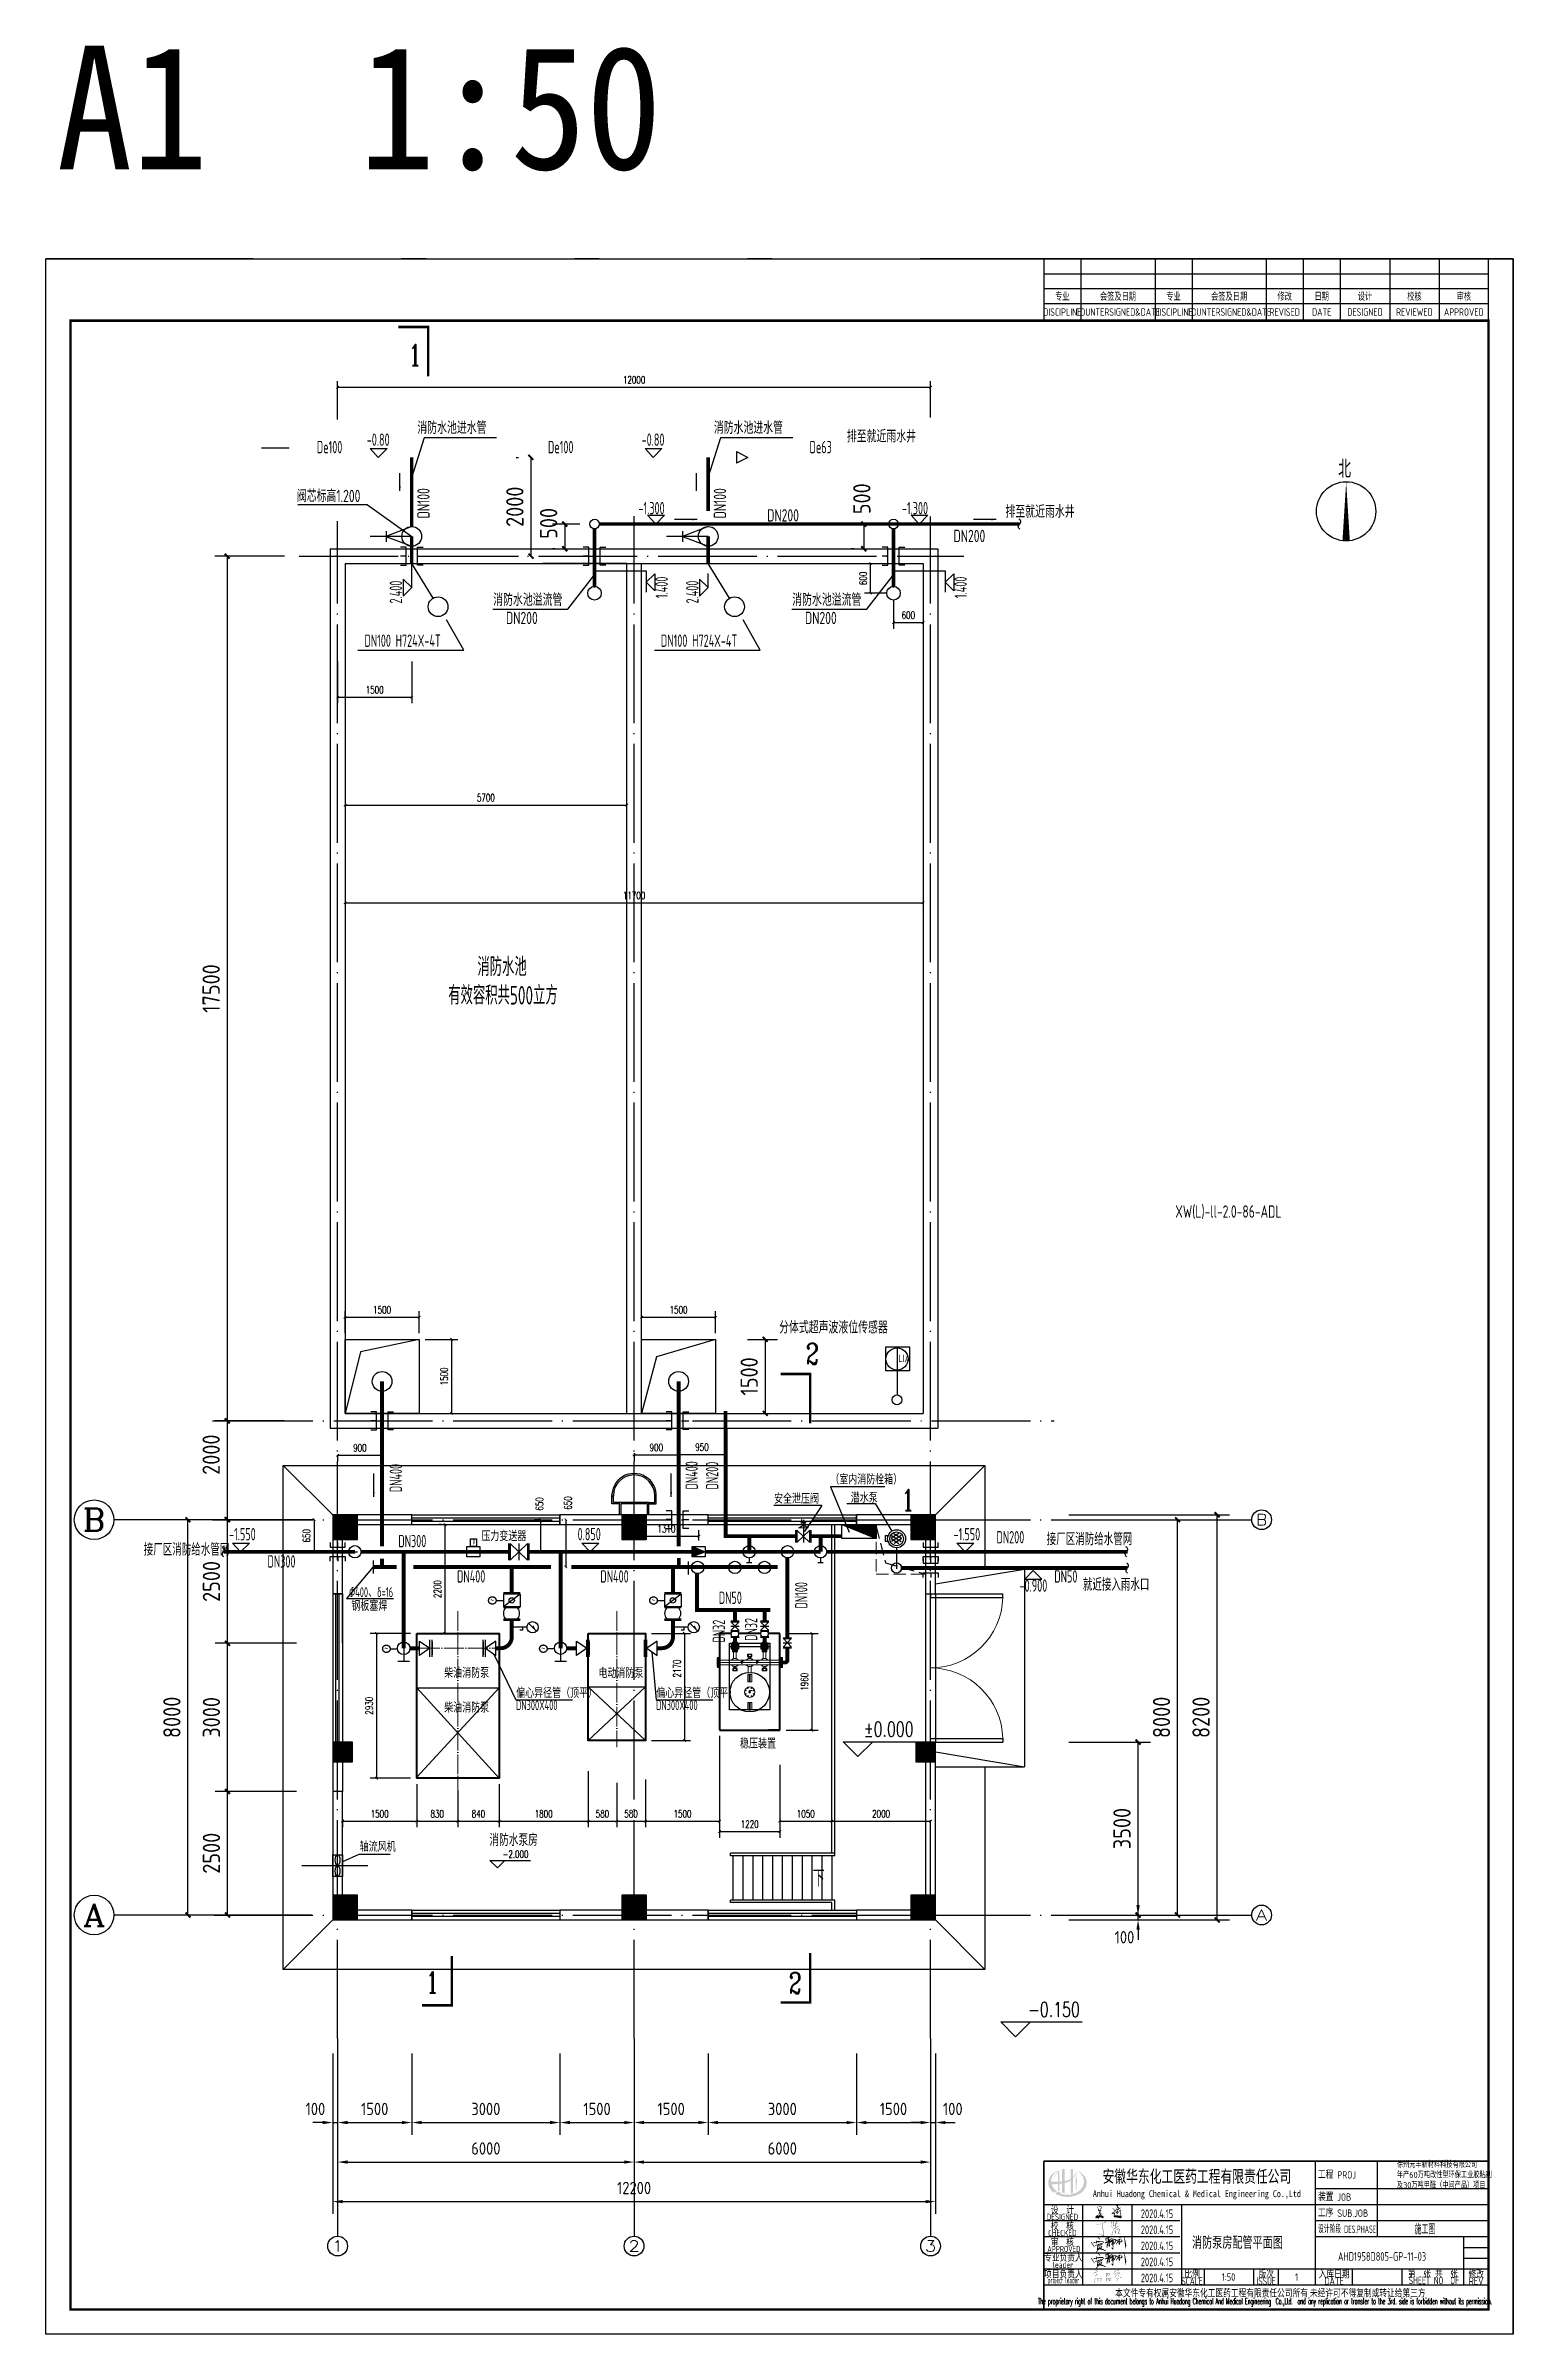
# Model space of a CAD drawing. Extents: x 84552 to 1115094, y -331058 to 102248.
# Drawn here: x 174798 to 204498, y 55935 to 102248 of the extents above; entities that cross this region are included whole.
import ezdxf
from ezdxf.enums import TextEntityAlignment as Align

# ---------------------------------------------------------------- set-up
doc = ezdxf.new("R2010")
doc.units = 0
doc.header["$LTSCALE"] = 1000
doc.header["$MEASUREMENT"] = 0
for name, pattern in [('AM_ISO08W050', [18, 12, -1.5, 3, -1.5]), ('CENTER', [2, 1.25, -0.25, 0.25, -0.25]), ('DASH', [0.35, 0.25, -0.1]), ('DOTE', [2.42, 2, -0.2, 0.02, -0.2]), ('HIDDEN', [0.375, 0.25, -0.125]), ('建施-55中综合楼1221$0$xref-局部平面图$0$ACAD_ISO14W100', [25.5, 12, -3, 0.5, -3, 0.5, -3, 0.5, -3])]:
    doc.linetypes.add(name, pattern=pattern)
for name, color, linetype, lineweight in [('01粗实线', 7, 'Continuous', 15), ('AM_7', 4, 'AM_ISO08W050', 18), ('泡沫系统', 4, 'Continuous', 80), ('给水管', 3, 'Continuous', 100), ('给水管线', 3, 'Continuous', 15), ('雨水管道', 7, 'Continuous', 100)]:
    doc.layers.add(name, color=color, linetype=linetype, lineweight=lineweight)
for name, color, linetype in [('AXIS', 3, 'Continuous'), ('AXIS_TEXT', 7, 'Continuous'), ('COLUMN', 9, 'Continuous'), ('DIM_ELEV', 3, 'Continuous'), ('DIM_SYMB', 3, 'Continuous'), ('DOTE', 1, 'Continuous'), ('EQUIP_给水', 7, 'Continuous'), ('PUB_DIM', 3, 'Continuous'), ('PUB_HATCH', 8, 'Continuous'), ('PUB_TEXT', 7, 'Continuous'), ('PUB_WALL', 9, 'Continuous'), ('STAIR', 2, 'Continuous'), ('TEXT_给水', 7, 'Continuous'), ('WALL', 9, 'Continuous'), ('WINDOW', 4, 'Continuous'), ('图名', 15, 'Continuous'), ('泡沫灭火系统', 7, 'FENCELINE1'), ('测绘处中心区路网', 7, 'Continuous'), ('消防喷淋', 1, 'Continuous')]:
    doc.layers.add(name, color=color, linetype=linetype)
doc.styles.add('_HZTXT', font='txt.shx', dxfattribs={"width": 0.8, "bigfont": 'HZTXT.shx'})
doc.styles.add('_TCH_AXIS', font='COMPLEX', dxfattribs={"bigfont": 'GBCBIG'})
doc.styles.add('_TCH_DIM', font='SIMPLEX', dxfattribs={"bigfont": 'GBCBIG'})
doc.styles.add('_TCH_DIM_T3', font='SIMPLEX', dxfattribs={"width": 0.705882, "bigfont": 'GBCBIG'})
doc.styles.add('_TCH_LABEL', font='COMPLEX', dxfattribs={"bigfont": 'GBCBIG'})
doc.styles.add('AHD', font='sceie.shx', dxfattribs={"width": 0.7, "bigfont": 'sceic.shx'})
doc.styles.add('COMPLEX', font='COMPLEX')
doc.styles.add('ECEC_TQ', font='txt_l.shx', dxfattribs={"bigfont": 'hztxt_l.shx'})
doc.styles.add('sceie', font='sceie.shx', dxfattribs={"width": 0.7, "bigfont": 'sceic.shx'})
doc.styles.get("Standard").update_dxf_attribs({"font": 'gbenor.shx', "bigfont": 'gbcbig.shx'})
doc.styles.add('TSSD_REIN', font='simplex.shx', dxfattribs={"width": 0.7, "bigfont": 'gbcbig.shx'})
doc.styles.add('宋体', font='', dxfattribs={"width": 0.6})
doc.styles.add('样式 1', font='sceie.shx', dxfattribs={"width": 0.7, "bigfont": 'sceic.shx'})
doc.styles.get('宋体').set_extended_font_data('SimSun')
doc.linetypes.add('FENCELINE1', pattern='A,0.25,-0.1,[133,ltypeshp.shx,S=0.1,R=0,X=-0.1,Y=0],-0.1,1', length=1.45)
doc.linetypes.add('J_LINE', pattern='A,30,-4,["J",Standard,S=2.54,R=0,X=-2.54,Y=-1.27],-2', length=36)
doc.dimstyles.new('_TCH_ARCH&&100', dxfattribs={"dimtxt": 250, "dimasz": 200, "dimexe": 250, "dimexo": 300, "dimgap": 150, "dimtad": 1, "dimtoh": 1, "dimdec": 0, "dimzin": 0, "dimdsep": 46, "dimtxsty": 'Standard', "dimcen": 0.09, "dimclrt": 7, "dimazin": 2, "dimtfac": 1, "dimtdec": 0, "dimtix": 1, "dimtmove": 2, "dimatfit": 3, "dimfxl": 0, "dimtolj": 1, "dimtzin": 0, "dimarcsym": 0})
doc.dimstyles.get("Standard").update_dxf_attribs({"dimscale": 100, "dimtxt": 3.5, "dimasz": 1, "dimexe": 2.5, "dimexo": 3, "dimgap": 1.5, "dimtad": 1, "dimdec": 0, "dimzin": 0, "dimdsep": 46, "dimtxsty": 'Standard', "dimblk": 'ARCHTICK', "dimcen": 0.09, "dimadec": 0, "dimazin": 0, "dimtfac": 1, "dimtdec": 0, "dimtix": 1, "dimtmove": 2, "dimatfit": 3, "dimfxl": 0, "dimtolj": 1, "dimtzin": 0, "dimarcsym": 0})
doc.dimstyles.new('副本 _TWT_ARCH&&100', dxfattribs={"dimtxt": 150, "dimasz": 50, "dimexe": 125, "dimexo": 125, "dimgap": 75, "dimtad": 1, "dimdec": 0, "dimzin": 0, "dimdsep": 46, "dimtxsty": '_TCH_DIM_T3', "dimblk": 'ARCHTICK', "dimcen": 0.09, "dimclrd": 3, "dimclre": 3, "dimclrt": 3, "dimazin": 2, "dimtfac": 1, "dimtdec": 0, "dimtix": 1, "dimtmove": 2, "dimatfit": 3, "dimfxl": 0, "dimtolj": 1, "dimtzin": 0, "dimlwd": -1, "dimarcsym": 0})

msp = doc.modelspace()

# ---------------------------------------------------------------- texts
for s, height, style, width, p in [('专业', 150, '样式 1', 0.75, (195373.1, 97184.7)), ('会签及日期', 150, '样式 1', 0.75, (196498.1, 97184.7)), ('专业', 150, '样式 1', 0.75, (197623.1, 97184.7)), ('会签及日期', 150, '样式 1', 0.75, (198748.1, 97184.7)), ('修改', 150, '样式 1', 0.75, (199873.1, 97184.7)), ('日期', 150, '样式 1', 0.75, (200623.1, 97184.7)), ('设计', 150, '样式 1', 0.75, (201498.1, 97184.7)), ('校核', 150, '样式 1', 0.75, (202498.1, 97184.7)), ('审核', 150, '样式 1', 0.75, (203498.1, 97184.7)), ('DISCIPLINE', 150, '样式 1', 0.75, (195373.1, 96859.7)), ('COUNTERSIGNED&DATE', 150, '样式 1', 0.75, (196498.1, 96859.7)), ('DISCIPLINE', 150, '样式 1', 0.75, (197623.1, 96859.7)), ('COUNTERSIGNED&DATE', 150, '样式 1', 0.75, (198748.1, 96859.7)), ('REVISED', 150, '样式 1', 0.75, (199873.1, 96859.7)), ('DATE', 150, '样式 1', 0.75, (200623.1, 96859.7)), ('DESIGNED', 150, '样式 1', 0.75, (201498.1, 96859.7)), ('REVIEWED', 150, '样式 1', 0.75, (202498.1, 96859.7)), ('APPROVED', 150, '样式 1', 0.75, (203498.1, 96859.7)), ('安徽华东化工医药工程有限责任公司', 250, '宋体', 0.7, (198095.5, 59134.7)), ('Anhui Huadong Chemical & Medical Engineering Co.,Ltd', 140, '宋体', 0.85, (198095.5, 58759.7)), ('DESIGNED', 125, 'AHD', 0.8, (195373.1, 58309.7)), ('DESIGNED', 125, 'AHD', 0.8, (195373.1, 58309.7)), ('设  计', 150, 'AHD', 0.8, (195373.1, 58459.7)), ('设  计', 150, 'AHD', 0.8, (195373.1, 58459.7)), ('CHECKED', 125, 'AHD', 0.8, (195373.1, 57984.7)), ('CHECKED', 125, 'AHD', 0.8, (195373.1, 57984.7)), ('校  核', 150, 'AHD', 0.8, (195373.1, 58134.7)), ('校  核', 150, 'AHD', 0.8, (195373.1, 58134.7)), ('审  核', 150, 'AHD', 0.8, (195373.1, 57809.7)), ('审  核', 150, 'AHD', 0.8, (195373.1, 57809.7)), ('施工图', 200, 'TSSD_REIN', 0.7, (202710.6, 58072.2)), ('专业负责人', 150, 'AHD', 0.8, (195394.5, 57499.7)), ('APPROVED', 125, 'AHD', 0.75, (195403.4, 57659.7)), ('项目负责人', 150, 'AHD', 0.8, (195393.1, 57159.7)), ('project leader', 125, 'AHD', 0.55, (195398.1, 57009.7)), ('leader', 125, 'AHD', 0.8, (195388.1, 57339.7)), ('SCALE', 150, 'sceie', 0.7, (197998.1, 57009.7)), ('比例', 150, 'sceie', 0.8, (197998.1, 57159.7)), ('1:50', 150, 'sceie', 0.8, (198736, 57091.3)), ('ISSUE', 150, 'sceie', 0.7, (199498.1, 57009.7)), ('版次', 150, 'sceie', 0.8, (199498.1, 57159.7)), ('1', 150, 'sceie', 0.8, (200112.8, 57091.3)), ('入库日期', 150, 'sceie', 0.8, (200873.1, 57159.7)), ('DATE', 150, 'sceie', 0.8, (200873.1, 57009.7)), ('第  张 共  张', 150, 'sceie', 0.8, (202873.1, 57172.2)), ('SHEET NO  OF  ', 150, 'sceie', 0.7, (202963.7, 57022.2)), ('REV', 150, 'sceie', 0.8, (203748.1, 57009.7)), ('修改', 150, 'sceie', 0.8, (203748.1, 57159.7)), ('The proprietary right of this document belongs to Anhui Huadong Chemical And Medical Engineering  Co.,Ltd.  and any replication or transfer to the 3rd. side is forbidden without its permission. ', 125, 'ECEC_TQ', 0.45, (199498.1, 56584.7)), ('本文件专有权属安徽华东化工医药工程有限责任公司所有,未经许可不得复制或转让给第三方', 150, 'sceie', 0.8, (199583.6, 56760.3))]:
    msp.add_text(s, height=height, dxfattribs=dict(style=style, width=width)).set_placement(p, align=Align.MIDDLE)
at = {"color": 7, "lineweight": -3, "style": 'AHD', "width": 0.7}
for s, height, p in [('~', 150, (183792.7, 70713.7)), ('~', 150, (187055.7, 70713.7)), ('~', 150, (181649.1, 69736)), ('~', 150, (184825.6, 69737.4)), (' 稳压装置', 200, (188770.8, 67788))]:
    msp.add_text(s, height=height, rotation=0, dxfattribs=at).set_placement(p)
at = {"style": 'sceie'}
for s, width, p in [('工程 PROJ', 0.8, (200546.5, 59084.7)), ('装置 JOB', 0.8, (200546.5, 58634.7)), ('工序 SUB.JOB', 0.8, (200546.5, 58309.7)), ('设计阶段 DES.PHASE', 0.6, (200546.5, 57984.7))]:
    msp.add_text(s, height=150, dxfattribs=dict(at, width=width)).set_placement(p)
at = {"insert": (202143.1, 59430.3), "char_height": 125, "width": 2172.188, "attachment_point": 1}
msp.add_mtext('徐州元丰新材料科技有限公司\\P年产60万吨改性型环保工业胶粘剂\\P及30万吨甲醛（中间产品）项目', dxfattribs=at)
at = {"style": 'sceie', "width": 0.8}
for p in [(197287.7, 58374), (197287.7, 58049), (197287.7, 57724), (197287.7, 57399), (197287.7, 57074)]:
    msp.add_attdef('2020.4.15', text='200320-02-040', height=175, dxfattribs=at).set_placement(p, align=Align.MIDDLE)
at = {"layer": 'PUB_DIM', "style": '_HZTXT', "width": 0.8}
msp.add_text('消防水泵房', height=245.11, dxfattribs=at).set_placement((183776.8, 65816))
at = {"layer": 'PUB_TEXT', "width": 0.705882}
for s, height, style, p in [('1', 425, '_TCH_LABEL', (182140.1, 95780.5)), ('2', 425, '_TCH_LABEL', (190182.8, 75568.6)), ('1', 425, '_TCH_LABEL', (192118.5, 72602.8)), ('%%P0.000', 297.5, '_TCH_DIM', (191353.7, 68030.2)), ('-2.000', 148.75, '_TCH_DIM', (184045, 65574.1)), ('1', 425, '_TCH_LABEL', (182492.2, 62845.2)), ('2', 425, '_TCH_LABEL', (189836.6, 62830.2)), ('-0.150', 297.5, '_TCH_DIM', (194681.9, 62358.9))]:
    msp.add_text(s, height=height, dxfattribs=dict(at, style=style)).set_placement(p)
at = {"layer": 'PUB_TEXT', "style": '_TCH_DIM'}
msp.add_text('北', height=361.7, dxfattribs=at).set_placement((200955.9, 93502.8))
at = {"layer": 'PUB_TEXT', "color": 0, "style": '_TCH_DIM'}
msp.add_text('下', height=337.6, dxfattribs=at).set_placement((190317.5, 64994))
at = {"layer": 'TEXT_给水', "color": 4, "linetype": 'Continuous', "style": 'sceie', "width": 0.86}
msp.add_text('消防泵房配管平面图', height=250, dxfattribs=at).set_placement((197996.7, 57662.6))
at = {"layer": 'TEXT_给水', "color": 4, "style": 'sceie', "width": 0.8}
msp.add_text('AHD1958D805-GP-11-03', height=175, dxfattribs=at).set_placement((200951, 57421.1))
at = {"layer": '图名', "style": '宋体', "width": 0.9}
msp.add_text(' A1  1:50', height=2500, dxfattribs=at).set_placement((173487.6, 99748.2))
at = {"layer": '测绘处中心区路网', "color": 7, "lineweight": -3, "style": 'AHD', "width": 0.7}
for s, height, p in [('（室内消防栓箱）', 200, (190675.6, 73133.1)), ('安全泄压阀', 200, (189536.8, 72741.7)), ('潜水泵', 200, (191089.9, 72761.9)), ('p', 100, (183437.3, 71942.2)), ('压力变送器', 200, (183614, 71987)), ('Φ400、δ=16', 200, (180935.8, 70852.4)), ('钢板塞焊', 200, (180982.5, 70575)), ('柴油消防泵', 200, (182861.2, 69218.2)), ('偏心异径管（顶平）', 200, (184317.9, 68811.1)), ('电动消防泵', 200, (185982.9, 69213.7)), ('偏心异径管（顶平）', 200, (187153.8, 68811.1)), ('柴油消防泵', 200, (182861.2, 68516.6)), ('DN300X400', 200, (184316.2, 68565.7)), ('DN300X400', 200, (187152, 68565.7)), ('轴流风机', 200, (181152.4, 65700.7))]:
    msp.add_text(s, height=height, rotation=0, dxfattribs=at).set_placement(p)
at = {"layer": '给水管', "color": 0, "lineweight": -3, "ltscale": 200, "style": 'sceie'}
for s, height, width, p in [('消防水池进水管', 250, 0.8, (182318.6, 94393)), ('消防水池进水管', 250, 0.8, (188318.6, 94393)), ('排至就近雨水井', 250, 0.8, (191011.8, 94220.4, 0)), ('De100', 250, 0.7, (180284.7, 94000.4)), ('-0.80', 250, 0.7, (181295.1, 94151.3)), ('De100', 250, 0.7, (184962.3, 94000.4)), ('-0.80', 250, 0.7, (186858, 94151.3)), ('De63', 250, 0.7, (190257.2, 94000.4)), ('阀芯标高1.200', 250, 0.8, (179880.5, 93012.5)), ('-1.300', 250, 0.7, (186793.7, 92765.5)), ('DN200', 250, 0.8, (189398.3, 92619.9)), ('-1.300', 250, 0.7, (192125.3, 92765.5)), ('排至就近雨水井', 250, 0.8, (194221.2, 92695.9, 0)), ('DN200', 250, 0.8, (193169.6, 92202.5)), ('消防水池溢流管', 250, 0.8, (183853.8, 90911.5)), ('DN200', 250, 0.8, (184111.9, 90543.2)), ('消防水池溢流管', 250, 0.8, (189904.9, 90911.5)), ('DN200', 250, 0.8, (190163, 90543.2)), ('DN100 H724X-4T', 250, 0.7, (181248.3, 90083.6)), ('DN100 H724X-4T', 250, 0.7, (187248.3, 90083.6)), ('消防水池', 375, 0.7, (183534.1, 83422.7)), ('有效容积共500立方', 375, 0.7, (182944.3, 82844.7)), ('XW(L)-ll-2.0-86-ADL', 250, 0.8, (197657.8, 78530.5)), ('分体式超声波液位传感器', 250, 0.8, (189640.1, 76187.1)), ('LIA', 150, 0.8, (192053.6, 75608.4)), ('-1.550', 250, 0.7, (178507.5, 72001.3)), ('-1.550', 250, 0.7, (193170.8, 72001.3)), ('接厂区消防给水管网', 250, 0.7, (176780.9, 71691, 0)), ('接厂区消防给水管网', 250, 0.7, (195055.5, 71902.5, 0)), ('DN300', 250, 0.7, (179286.2, 71449.6)), ('DN50', 250, 0.7, (195210.1, 71146.5)), ('DN50', 250, 0.7, (188418.6, 70714)), ('-0.900', 250, 0.7, (194506.2, 70961.4)), ('就近接入雨水口', 250, 0.7, (195787.2, 70981.3, 0))]:
    msp.add_text(s, height=height, dxfattribs=dict(at, width=width)).set_placement(p)
for s, rotation, width, p in [('DN100', 90, 0.8, (182566.9, 92683)), ('DN100', 90, 0.8, (188566.9, 92683)), ('2.400', 90, 0.7, (182008.8, 90961.4)), ('1.400', 90, 0.7, (187388.5, 91070)), ('2.400', 90, 0.7, (188008.8, 90961.4)), ('1.400', 90, 0.7, (193439.6, 91070)), ('DN400', 90.00175, 0.7, (182006.8, 72974.6)), ('DN400', 90.00175, 0.7, (187995.7, 73030)), ('DN200', 90.00175, 0.7, (188409.6, 73030)), ('0.850', 0.00175, 0.7, (185562, 72001.9)), ('DN300', 0.00175, 0.7, (181933.9, 71861.6)), ('DN200', 0.00175, 0.7, (194039, 71940)), ('DN400', 0.00175, 0.7, (183121.4, 71146.4)), ('DN400', 0.00175, 0.7, (186022.6, 71146.4)), ('DN100', 90, 0.7, (190213, 70621.3)), ('DN32', 90, 0.7, (189197.7, 69966.5)), ('DN32', 90, 0.7, (188545.1, 69931.9))]:
    msp.add_text(s, height=250, rotation=rotation, dxfattribs=dict(at, width=width)).set_placement(p)

# ---------------------------------------------------------------- blocks, each defined once
blk = doc.blocks.new('_ArchTick')
at = {"color": 0, "linetype": 'ByBlock', "const_width": 0.4}
blk.add_lwpolyline([(-0.5, -0.5), (0.5, 0.5)], dxfattribs=at)
blk = doc.blocks.new('*D1275')
at = {"color": 0, "lineweight": -2}
for p, q in [((195505, 67919), (197155, 67919)), ((196905, 64419), (196905, 67919)), ((195505, 64419), (197155, 64419))]:
    blk.add_line(p, q, dxfattribs=at)
at = {"layer": 'Defpoints', "color": 0}
for p in [(195205, 67919), (196905, 67919), (195205, 64419)]:
    blk.add_point(p, dxfattribs=at)
at = {"color": 0, "lineweight": -2, "xscale": 100, "yscale": 100, "zscale": 100}
for p, rotation in [((196905, 67919), 90), ((196905, 64419), 270)]:
    blk.add_blockref('_ArchTick', p, dxfattribs=dict(at, rotation=rotation))
at = {"color": 0, "insert": (196580, 66169), "char_height": 350, "attachment_point": 5, "rotation": 90}
blk.add_mtext('\\A1;3500', dxfattribs=at)
blk = doc.blocks.new('*D1276')
at = {"layer": 'Defpoints', "color": 0}
for p in [(195205, 64419), (196905, 64419), (195205, 64319)]:
    blk.add_point(p, dxfattribs=at)
at = {"layer": 'PUB_DIM', "color": 0, "lineweight": -2}
for p, q in [((195505, 64419), (197155, 64419)), ((196905, 64619), (196905, 64819)), ((196905, 64319), (196905, 64419)), ((195505, 64319), (197155, 64319)), ((196905, 64119), (196905, 63919))]:
    blk.add_line(p, q, dxfattribs=at)
at = {"layer": 'PUB_DIM', "color": 0}
for points in [[(196872, 64619), (196939, 64619), (196905, 64419)], [(196872, 64119), (196939, 64119), (196905, 64319)]]:
    blk.add_solid(points, dxfattribs=at)
at = {"layer": 'PUB_DIM', "color": 7, "insert": (196630, 63969), "char_height": 250, "attachment_point": 5}
blk.add_mtext('\\A1;100', dxfattribs=at)
blk = doc.blocks.new('*D1277')
at = {"layer": 'Defpoints', "color": 0}
for p in [(180605, 61919), (180705, 61919), (180705, 60219)]:
    blk.add_point(p, dxfattribs=at)
at = {"layer": 'PUB_DIM', "color": 0, "lineweight": -2}
for p, q in [((180605, 61619), (180605, 59969)), ((180705, 61619), (180705, 59969)), ((180405, 60219), (180205, 60219)), ((180605, 60219), (180705, 60219)), ((180905, 60219), (181105, 60219))]:
    blk.add_line(p, q, dxfattribs=at)
at = {"layer": 'PUB_DIM', "color": 0}
for points in [[(180405, 60252), (180405, 60186), (180605, 60219)], [(180905, 60252), (180905, 60186), (180705, 60219)]]:
    blk.add_solid(points, dxfattribs=at)
at = {"layer": 'PUB_DIM', "color": 7, "insert": (180255, 60494), "char_height": 250, "attachment_point": 5}
blk.add_mtext('\\A1;100', dxfattribs=at)
blk = doc.blocks.new('*D1278')
at = {"layer": 'Defpoints', "color": 0}
for p in [(180705, 61919), (182205, 61919), (182205, 60219)]:
    blk.add_point(p, dxfattribs=at)
at = {"layer": 'PUB_DIM', "color": 0, "lineweight": -2}
for p, q in [((180705, 61619), (180705, 59969)), ((182205, 61619), (182205, 59969)), ((180905, 60219), (182005, 60219))]:
    blk.add_line(p, q, dxfattribs=at)
at = {"layer": 'PUB_DIM', "color": 0}
for points in [[(180905, 60252), (180905, 60186), (180705, 60219)], [(182005, 60252), (182005, 60186), (182205, 60219)]]:
    blk.add_solid(points, dxfattribs=at)
at = {"layer": 'PUB_DIM', "color": 7, "insert": (181455, 60494), "char_height": 250, "attachment_point": 5}
blk.add_mtext('\\A1;1500', dxfattribs=at)
blk = doc.blocks.new('*D1279')
at = {"layer": 'Defpoints', "color": 0}
for p in [(182205, 61919), (185205, 61919), (185205, 60219)]:
    blk.add_point(p, dxfattribs=at)
at = {"layer": 'PUB_DIM', "color": 0, "lineweight": -2}
for p, q in [((182205, 61619), (182205, 59969)), ((185205, 61619), (185205, 59969)), ((182405, 60219), (185005, 60219))]:
    blk.add_line(p, q, dxfattribs=at)
at = {"layer": 'PUB_DIM', "color": 0}
for points in [[(182405, 60252), (182405, 60186), (182205, 60219)], [(185005, 60252), (185005, 60186), (185205, 60219)]]:
    blk.add_solid(points, dxfattribs=at)
at = {"layer": 'PUB_DIM', "color": 7, "insert": (183705, 60494), "char_height": 250, "attachment_point": 5}
blk.add_mtext('\\A1;3000', dxfattribs=at)
blk = doc.blocks.new('*D1280')
at = {"layer": 'Defpoints', "color": 0}
for p in [(185205, 61919), (186705, 61919), (186705, 60219)]:
    blk.add_point(p, dxfattribs=at)
at = {"layer": 'PUB_DIM', "color": 0, "lineweight": -2}
for p, q in [((185205, 61619), (185205, 59969)), ((186705, 61619), (186705, 59969)), ((185405, 60219), (186505, 60219))]:
    blk.add_line(p, q, dxfattribs=at)
at = {"layer": 'PUB_DIM', "color": 0}
for points in [[(185405, 60252), (185405, 60186), (185205, 60219)], [(186505, 60252), (186505, 60186), (186705, 60219)]]:
    blk.add_solid(points, dxfattribs=at)
at = {"layer": 'PUB_DIM', "color": 7, "insert": (185955, 60494), "char_height": 250, "attachment_point": 5}
blk.add_mtext('\\A1;1500', dxfattribs=at)
blk = doc.blocks.new('*D1281')
at = {"layer": 'Defpoints', "color": 0}
for p in [(186705, 61919), (188205, 61919), (188205, 60219)]:
    blk.add_point(p, dxfattribs=at)
at = {"layer": 'PUB_DIM', "color": 0, "lineweight": -2}
for p, q in [((186705, 61619), (186705, 59969)), ((188205, 61619), (188205, 59969)), ((186905, 60219), (188005, 60219))]:
    blk.add_line(p, q, dxfattribs=at)
at = {"layer": 'PUB_DIM', "color": 0}
for points in [[(186905, 60252), (186905, 60186), (186705, 60219)], [(188005, 60252), (188005, 60186), (188205, 60219)]]:
    blk.add_solid(points, dxfattribs=at)
at = {"layer": 'PUB_DIM', "color": 7, "insert": (187455, 60494), "char_height": 250, "attachment_point": 5}
blk.add_mtext('\\A1;1500', dxfattribs=at)
blk = doc.blocks.new('*D1282')
at = {"layer": 'Defpoints', "color": 0}
for p in [(188205, 61919), (191205, 61919), (191205, 60219)]:
    blk.add_point(p, dxfattribs=at)
at = {"layer": 'PUB_DIM', "color": 0, "lineweight": -2}
for p, q in [((188205, 61619), (188205, 59969)), ((191205, 61619), (191205, 59969)), ((188405, 60219), (191005, 60219))]:
    blk.add_line(p, q, dxfattribs=at)
at = {"layer": 'PUB_DIM', "color": 0}
for points in [[(188405, 60252), (188405, 60186), (188205, 60219)], [(191005, 60252), (191005, 60186), (191205, 60219)]]:
    blk.add_solid(points, dxfattribs=at)
at = {"layer": 'PUB_DIM', "color": 7, "insert": (189705, 60494), "char_height": 250, "attachment_point": 5}
blk.add_mtext('\\A1;3000', dxfattribs=at)
blk = doc.blocks.new('*D1283')
at = {"layer": 'Defpoints', "color": 0}
for p in [(191205, 61919), (192705, 61919), (192705, 60219)]:
    blk.add_point(p, dxfattribs=at)
at = {"layer": 'PUB_DIM', "color": 0, "lineweight": -2}
for p, q in [((191205, 61619), (191205, 59969)), ((192705, 61619), (192705, 59969)), ((191405, 60219), (192505, 60219))]:
    blk.add_line(p, q, dxfattribs=at)
at = {"layer": 'PUB_DIM', "color": 0}
for points in [[(191405, 60252), (191405, 60186), (191205, 60219)], [(192505, 60252), (192505, 60186), (192705, 60219)]]:
    blk.add_solid(points, dxfattribs=at)
at = {"layer": 'PUB_DIM', "color": 7, "insert": (191955, 60494), "char_height": 250, "attachment_point": 5}
blk.add_mtext('\\A1;1500', dxfattribs=at)
blk = doc.blocks.new('*D1284')
at = {"layer": 'Defpoints', "color": 0}
for p in [(192705, 61919), (192805, 61919), (192805, 60219)]:
    blk.add_point(p, dxfattribs=at)
at = {"layer": 'PUB_DIM', "color": 0, "lineweight": -2}
for p, q in [((192705, 61619), (192705, 59969)), ((192805, 61619), (192805, 59969)), ((192505, 60219), (192305, 60219)), ((192705, 60219), (192805, 60219)), ((193005, 60219), (193205, 60219))]:
    blk.add_line(p, q, dxfattribs=at)
at = {"layer": 'PUB_DIM', "color": 0}
for points in [[(192505, 60252), (192505, 60186), (192705, 60219)], [(193005, 60252), (193005, 60186), (192805, 60219)]]:
    blk.add_solid(points, dxfattribs=at)
at = {"layer": 'PUB_DIM', "color": 7, "insert": (193155, 60494), "char_height": 250, "attachment_point": 5}
blk.add_mtext('\\A1;100', dxfattribs=at)
blk = doc.blocks.new('*D1285')
at = {"color": 0, "lineweight": -2}
for p, q in [((179876, 72419), (178226, 72419)), ((178476, 69919), (178476, 72419)), ((179876, 69919), (178226, 69919))]:
    blk.add_line(p, q, dxfattribs=at)
at = {"layer": 'Defpoints', "color": 0}
for p in [(178476, 72419), (180176, 72419), (180176, 69919)]:
    blk.add_point(p, dxfattribs=at)
at = {"color": 0, "lineweight": -2, "xscale": 100, "yscale": 100, "zscale": 100}
for p, rotation in [((178476, 72419), 90), ((178476, 69919), 270)]:
    blk.add_blockref('_ArchTick', p, dxfattribs=dict(at, rotation=rotation))
at = {"color": 0, "insert": (178151, 71169), "char_height": 350, "attachment_point": 5, "rotation": 90}
blk.add_mtext('\\A1;2500', dxfattribs=at)
blk = doc.blocks.new('*D1286')
at = {"color": 0, "lineweight": -2}
for p, q in [((179876, 69919), (178226, 69919)), ((178476, 66919), (178476, 69919)), ((179876, 66919), (178226, 66919))]:
    blk.add_line(p, q, dxfattribs=at)
at = {"layer": 'Defpoints', "color": 0}
for p in [(178476, 69919), (180176, 69919), (180176, 66919)]:
    blk.add_point(p, dxfattribs=at)
at = {"color": 0, "lineweight": -2, "xscale": 100, "yscale": 100, "zscale": 100}
for p, rotation in [((178476, 69919), 90), ((178476, 66919), 270)]:
    blk.add_blockref('_ArchTick', p, dxfattribs=dict(at, rotation=rotation))
at = {"color": 0, "insert": (178151, 68419), "char_height": 350, "attachment_point": 5, "rotation": 90}
blk.add_mtext('\\A1;3000', dxfattribs=at)
blk = doc.blocks.new('*D1287')
at = {"color": 0, "lineweight": -2}
for p, q in [((179876, 66919), (178226, 66919)), ((178476, 64419), (178476, 66919)), ((179876, 64419), (178226, 64419))]:
    blk.add_line(p, q, dxfattribs=at)
at = {"layer": 'Defpoints', "color": 0}
for p in [(178476, 66919), (180176, 66919), (180176, 64419)]:
    blk.add_point(p, dxfattribs=at)
at = {"color": 0, "lineweight": -2, "xscale": 100, "yscale": 100, "zscale": 100}
for p, rotation in [((178476, 66919), 90), ((178476, 64419), 270)]:
    blk.add_blockref('_ArchTick', p, dxfattribs=dict(at, rotation=rotation))
at = {"color": 0, "insert": (178151, 65669), "char_height": 350, "attachment_point": 5, "rotation": 90}
blk.add_mtext('\\A1;2500', dxfattribs=at)
blk = doc.blocks.new('_FZH')
blk.add_lwpolyline([(-0.5, -0.5), (0.5, -0.5), (0.5, 0.5), (-0.5, 0.5)], close=True)
at = {"layer": 'PUB_HATCH'}
blk.add_solid([(-0.5, -0.5), (0.5, -0.5), (-0.5, 0.5), (0.5, 0.5)], dxfattribs=at)
blk = doc.blocks.new('*D1288')
at = {"color": 0, "lineweight": -2}
for p, q in [((195505, 72419), (197955, 72419)), ((197705, 64419), (197705, 72419)), ((195505, 64419), (197955, 64419))]:
    blk.add_line(p, q, dxfattribs=at)
at = {"layer": 'Defpoints', "color": 0}
for p in [(195205, 72419), (197705, 72419), (195205, 64419)]:
    blk.add_point(p, dxfattribs=at)
at = {"color": 0, "lineweight": -2, "xscale": 100, "yscale": 100, "zscale": 100}
for p, rotation in [((197705, 72419), 90), ((197705, 64419), 270)]:
    blk.add_blockref('_ArchTick', p, dxfattribs=dict(at, rotation=rotation))
at = {"color": 0, "insert": (197380, 68419), "char_height": 350, "attachment_point": 5, "rotation": 90}
blk.add_mtext('\\A1;8000', dxfattribs=at)
blk = doc.blocks.new('*D1289')
at = {"color": 0, "lineweight": -2}
for p, q in [((195505, 72519), (198755, 72519)), ((198505, 64319), (198505, 72519)), ((195505, 64319), (198755, 64319))]:
    blk.add_line(p, q, dxfattribs=at)
at = {"layer": 'Defpoints', "color": 0}
for p in [(195205, 72519), (198505, 72519), (195205, 64319)]:
    blk.add_point(p, dxfattribs=at)
at = {"color": 0, "lineweight": -2, "xscale": 100, "yscale": 100, "zscale": 100}
for p, rotation in [((198505, 72519), 90), ((198505, 64319), 270)]:
    blk.add_blockref('_ArchTick', p, dxfattribs=dict(at, rotation=rotation))
at = {"color": 0, "insert": (198180, 68419), "char_height": 350, "attachment_point": 5, "rotation": 90}
blk.add_mtext('\\A1;8200', dxfattribs=at)
blk = doc.blocks.new('*D1290')
at = {"color": 0, "lineweight": -2}
for p, q in [((179876, 72419), (177426, 72419)), ((177676, 64419), (177676, 72419)), ((179876, 64419), (177426, 64419))]:
    blk.add_line(p, q, dxfattribs=at)
at = {"layer": 'Defpoints', "color": 0}
for p in [(177676, 72419), (180176, 72419), (180176, 64419)]:
    blk.add_point(p, dxfattribs=at)
at = {"color": 0, "lineweight": -2, "xscale": 100, "yscale": 100, "zscale": 100}
for p, rotation in [((177676, 72419), 90), ((177676, 64419), 270)]:
    blk.add_blockref('_ArchTick', p, dxfattribs=dict(at, rotation=rotation))
at = {"color": 0, "insert": (177351, 68419), "char_height": 350, "attachment_point": 5, "rotation": 90}
blk.add_mtext('\\A1;8000', dxfattribs=at)
blk = doc.blocks.new('_AXISO')
blk.add_circle((0, 0), 0.5)
at = {"layer": 'AXIS_TEXT', "style": 'COMPLEX'}
blk.add_attdef('A', text='', height=0.56, dxfattribs=at).set_placement((-0.25, -0.28), (0.25, -0.28), align=Align.FIT)
blk = doc.blocks.new('*D1291')
at = {"layer": 'AXIS', "color": 0, "lineweight": -2}
for p, q in [((180705, 61619), (180705, 59169)), ((186705, 61619), (186705, 59169)), ((180905, 59419), (186505, 59419))]:
    blk.add_line(p, q, dxfattribs=at)
at = {"layer": 'AXIS', "color": 0}
for points in [[(180905, 59452), (180905, 59386), (180705, 59419)], [(186505, 59452), (186505, 59386), (186705, 59419)]]:
    blk.add_solid(points, dxfattribs=at)
at = {"layer": 'Defpoints', "color": 0}
for p in [(180705, 61919), (186705, 61919), (186705, 59419)]:
    blk.add_point(p, dxfattribs=at)
at = {"layer": 'AXIS', "color": 7, "insert": (183705, 59694), "char_height": 250, "attachment_point": 5}
blk.add_mtext('\\A1;6000', dxfattribs=at)
blk = doc.blocks.new('*D1292')
at = {"layer": 'AXIS', "color": 0, "lineweight": -2}
for p, q in [((186705, 61619), (186705, 59169)), ((192705, 61619), (192705, 59169)), ((186905, 59419), (192505, 59419))]:
    blk.add_line(p, q, dxfattribs=at)
at = {"layer": 'AXIS', "color": 0}
for points in [[(186905, 59452), (186905, 59386), (186705, 59419)], [(192505, 59452), (192505, 59386), (192705, 59419)]]:
    blk.add_solid(points, dxfattribs=at)
at = {"layer": 'Defpoints', "color": 0}
for p in [(186705, 61919), (192705, 61919), (192705, 59419)]:
    blk.add_point(p, dxfattribs=at)
at = {"layer": 'AXIS', "color": 7, "insert": (189705, 59694), "char_height": 250, "attachment_point": 5}
blk.add_mtext('\\A1;6000', dxfattribs=at)
blk = doc.blocks.new('*D1293')
at = {"layer": 'AXIS', "color": 0, "lineweight": -2}
for p, q in [((180605, 61619), (180605, 58369)), ((192805, 61619), (192805, 58369)), ((180805, 58619), (192605, 58619))]:
    blk.add_line(p, q, dxfattribs=at)
at = {"layer": 'AXIS', "color": 0}
for points in [[(180805, 58652), (180805, 58586), (180605, 58619)], [(192605, 58652), (192605, 58586), (192805, 58619)]]:
    blk.add_solid(points, dxfattribs=at)
at = {"layer": 'Defpoints', "color": 0}
for p in [(180605, 61919), (192805, 61919), (192805, 58619)]:
    blk.add_point(p, dxfattribs=at)
at = {"layer": 'AXIS', "color": 7, "insert": (186705, 58894), "char_height": 250, "attachment_point": 5}
blk.add_mtext('\\A1;12200', dxfattribs=at)
blk = doc.blocks.new('*D1294')
at = {"color": 3, "lineweight": -2}
for p, q in [((180219, 72419), (180102, 72419)), ((180219, 71769), (180102, 71769))]:
    blk.add_line(p, q, dxfattribs=at)
at = {"color": 3}
blk.add_line((180227, 72419), (180227, 71769), dxfattribs=at)
at = {"layer": 'Defpoints', "color": 0}
for p in [(180344, 72419), (180227, 71769), (180344, 71769)]:
    blk.add_point(p, dxfattribs=at)
at = {"color": 3, "xscale": 50, "yscale": 50, "zscale": 50}
for p, rotation in [((180227, 72419), 90), ((180227, 71769), 270)]:
    blk.add_blockref('_ArchTick', p, dxfattribs=dict(at, rotation=rotation))
at = {"color": 3, "insert": (180077, 72094), "char_height": 150, "attachment_point": 5, "rotation": 90, "style": '_TCH_DIM_T3'}
blk.add_mtext('\\A1;650', dxfattribs=at)
blk = doc.blocks.new('tg')
for p, q in [((156025, -71928), (155930, -71928)), ((156025, -72078), (155930, -72078)), ((156025, -72228), (156025, -71928)), ((156219, -72228), (156219, -71928)), ((156219, -71928), (156313, -71928)), ((156219, -72078), (156313, -72078)), ((155930, -72228), (156025, -72228)), ((156313, -72228), (156219, -72228))]:
    blk.add_line(p, q)
at = {"color": 1, "linetype": 'CENTER', "ltscale": 0.2}
blk.add_line((156122, -72370), (156122, -71788), dxfattribs=at)
blk = doc.blocks.new('*D1260')
at = {"color": 3, "lineweight": -2}
for p, q in [((180705, 89787), (180705, 88941)), ((182205, 89787), (182205, 88941))]:
    blk.add_line(p, q, dxfattribs=at)
at = {"color": 3}
blk.add_line((180705, 89066), (182205, 89066), dxfattribs=at)
at = {"layer": 'Defpoints', "color": 0}
for p in [(180705, 89912), (182205, 89912), (182205, 89066)]:
    blk.add_point(p, dxfattribs=at)
at = {"color": 3, "xscale": 50, "yscale": 50, "zscale": 50, "rotation": 180}
blk.add_blockref('_ArchTick', (180705, 89066), dxfattribs=at)
at = {"color": 3, "xscale": 50, "yscale": 50, "zscale": 50}
blk.add_blockref('_ArchTick', (182205, 89066), dxfattribs=at)
at = {"color": 3, "insert": (181455, 89216), "char_height": 150, "attachment_point": 5, "style": '_TCH_DIM_T3'}
blk.add_mtext('\\A1;1500', dxfattribs=at)
blk = doc.blocks.new('$TwtSys$00000132')
at = {"elevation": 0}
blk.add_lwpolyline([(7, -101, -0.575183), (0, 0, 0.604745), (-11, 101, 16.924828)], format="xyb", dxfattribs=at)
blk = doc.blocks.new('*D1261')
at = {"color": 0, "lineweight": -2}
for p, q in [((191655, 92569), (191102, 92569)), ((191352, 92569), (191352, 92069)), ((191155, 92069), (191102, 92069))]:
    blk.add_line(p, q, dxfattribs=at)
at = {"layer": 'Defpoints', "color": 0}
for p in [(191955, 92569), (191352, 92069), (191455, 92069)]:
    blk.add_point(p, dxfattribs=at)
at = {"color": 0, "lineweight": -2, "xscale": 100, "yscale": 100, "zscale": 100}
for p, rotation in [((191352, 92569), 90), ((191352, 92069), 270)]:
    blk.add_blockref('_ArchTick', p, dxfattribs=dict(at, rotation=rotation))
at = {"color": 0, "insert": (191315, 93081), "char_height": 350, "attachment_point": 5, "rotation": 90}
blk.add_mtext('\\A1;500', dxfattribs=at)
blk = doc.blocks.new('*D1262')
at = {"color": 0, "lineweight": -2}
for p, q in [((184317, 93919), (184367, 93919)), ((184617, 93919), (184617, 91919)), ((184317, 91919), (184367, 91919))]:
    blk.add_line(p, q, dxfattribs=at)
at = {"layer": 'Defpoints', "color": 0}
for p in [(184617, 93919), (184617, 91919), (184617, 91919)]:
    blk.add_point(p, dxfattribs=at)
at = {"color": 0, "lineweight": -2, "xscale": 100, "yscale": 100, "zscale": 100}
for p, rotation in [((184617, 93919), 90), ((184617, 91919), 270)]:
    blk.add_blockref('_ArchTick', p, dxfattribs=dict(at, rotation=rotation))
at = {"color": 0, "insert": (184292, 92919), "char_height": 350, "attachment_point": 5, "rotation": 90}
blk.add_mtext('\\A1;2000', dxfattribs=at)
blk = doc.blocks.new('*D1263')
at = {"color": 3, "lineweight": -2}
for p, q in [((180705, 94687), (180705, 95461)), ((192705, 94726), (192705, 95461))]:
    blk.add_line(p, q, dxfattribs=at)
at = {"color": 3}
blk.add_line((180705, 95336), (192705, 95336), dxfattribs=at)
at = {"layer": 'Defpoints', "color": 0}
for p in [(192705, 95336), (180705, 94562), (192705, 94601)]:
    blk.add_point(p, dxfattribs=at)
at = {"color": 3, "xscale": 50, "yscale": 50, "zscale": 50, "rotation": 180}
blk.add_blockref('_ArchTick', (180705, 95336), dxfattribs=at)
at = {"color": 3, "xscale": 50, "yscale": 50, "zscale": 50}
blk.add_blockref('_ArchTick', (192705, 95336), dxfattribs=at)
at = {"color": 3, "insert": (186705, 95486), "char_height": 150, "attachment_point": 5, "style": '_TCH_DIM_T3'}
blk.add_mtext('\\A1;12000', dxfattribs=at)
blk = doc.blocks.new('*D1264')
at = {"color": 0, "lineweight": -2}
for p, q in [((179629, 91919), (178220, 91919)), ((178470, 91919), (178470, 74419)), ((179629, 74419), (178220, 74419))]:
    blk.add_line(p, q, dxfattribs=at)
at = {"layer": 'Defpoints', "color": 0}
for p in [(179929, 91919), (178470, 74419), (179929, 74419)]:
    blk.add_point(p, dxfattribs=at)
at = {"color": 0, "lineweight": -2, "xscale": 100, "yscale": 100, "zscale": 100}
for p, rotation in [((178470, 91919), 90), ((178470, 74419), 270)]:
    blk.add_blockref('_ArchTick', p, dxfattribs=dict(at, rotation=rotation))
at = {"color": 0, "insert": (178145, 83169), "char_height": 350, "attachment_point": 5, "rotation": 90}
blk.add_mtext('\\A1;17500', dxfattribs=at)
blk = doc.blocks.new('*D1265')
at = {"color": 0, "lineweight": -2}
for p, q in [((178170, 74419), (178220, 74419)), ((178470, 74419), (178470, 72419)), ((178170, 72419), (178220, 72419))]:
    blk.add_line(p, q, dxfattribs=at)
at = {"layer": 'Defpoints', "color": 0}
for p in [(178470, 74419), (178470, 72419), (178470, 72419)]:
    blk.add_point(p, dxfattribs=at)
at = {"color": 0, "lineweight": -2, "xscale": 100, "yscale": 100, "zscale": 100}
for p, rotation in [((178470, 74419), 90), ((178470, 72419), 270)]:
    blk.add_blockref('_ArchTick', p, dxfattribs=dict(at, rotation=rotation))
at = {"color": 0, "insert": (178145, 73735), "char_height": 350, "attachment_point": 5, "rotation": 90}
blk.add_mtext('\\A1;2000', dxfattribs=at)
blk = doc.blocks.new('*D1266')
at = {"color": 3, "lineweight": -2}
for p, q in [((180855, 76194), (180855, 76641)), ((182355, 76194), (182355, 76641))]:
    blk.add_line(p, q, dxfattribs=at)
at = {"color": 3}
blk.add_line((180855, 76516), (182355, 76516), dxfattribs=at)
at = {"layer": 'Defpoints', "color": 0}
for p in [(182355, 76516), (180855, 76069), (182355, 76069)]:
    blk.add_point(p, dxfattribs=at)
at = {"color": 3, "xscale": 50, "yscale": 50, "zscale": 50, "rotation": 180}
blk.add_blockref('_ArchTick', (180855, 76516), dxfattribs=at)
at = {"color": 3, "xscale": 50, "yscale": 50, "zscale": 50}
blk.add_blockref('_ArchTick', (182355, 76516), dxfattribs=at)
at = {"color": 3, "insert": (181605, 76666), "char_height": 150, "attachment_point": 5, "style": '_TCH_DIM_T3'}
blk.add_mtext('\\A1;1500', dxfattribs=at)
blk = doc.blocks.new('*D1267')
at = {"color": 3, "lineweight": -2}
for p, q in [((182480, 76069), (183138, 76069)), ((182480, 74569), (183138, 74569))]:
    blk.add_line(p, q, dxfattribs=at)
at = {"color": 3}
blk.add_line((183013, 76069), (183013, 74569), dxfattribs=at)
at = {"layer": 'Defpoints', "color": 0}
for p in [(182355, 76069), (182355, 74569), (183013, 74569)]:
    blk.add_point(p, dxfattribs=at)
at = {"color": 3, "xscale": 50, "yscale": 50, "zscale": 50}
for p, rotation in [((183013, 76069), 90), ((183013, 74569), 270)]:
    blk.add_blockref('_ArchTick', p, dxfattribs=dict(at, rotation=rotation))
at = {"color": 3, "insert": (182863, 75319), "char_height": 150, "attachment_point": 5, "rotation": 90, "style": '_TCH_DIM_T3'}
blk.add_mtext('\\A1;1500', dxfattribs=at)
blk = doc.blocks.new('*D1268')
at = {"color": 3, "lineweight": -2}
for p, q in [((186855, 76194), (186855, 76641)), ((188355, 76194), (188355, 76641))]:
    blk.add_line(p, q, dxfattribs=at)
at = {"color": 3}
blk.add_line((186855, 76516), (188355, 76516), dxfattribs=at)
at = {"layer": 'Defpoints', "color": 0}
for p in [(188355, 76516), (186855, 76069), (188355, 76069)]:
    blk.add_point(p, dxfattribs=at)
at = {"color": 3, "xscale": 50, "yscale": 50, "zscale": 50, "rotation": 180}
blk.add_blockref('_ArchTick', (186855, 76516), dxfattribs=at)
at = {"color": 3, "xscale": 50, "yscale": 50, "zscale": 50}
blk.add_blockref('_ArchTick', (188355, 76516), dxfattribs=at)
at = {"color": 3, "insert": (187605, 76666), "char_height": 150, "attachment_point": 5, "style": '_TCH_DIM_T3'}
blk.add_mtext('\\A1;1500', dxfattribs=at)
blk = doc.blocks.new('*D1269')
at = {"color": 0, "lineweight": -2}
for p, q in [((189001, 76069), (189609, 76069)), ((189359, 76069), (189359, 74569)), ((189001, 74569), (189609, 74569))]:
    blk.add_line(p, q, dxfattribs=at)
at = {"layer": 'Defpoints', "color": 0}
for p in [(188701, 76069), (188701, 74569), (189359, 74569)]:
    blk.add_point(p, dxfattribs=at)
at = {"color": 0, "lineweight": -2, "xscale": 100, "yscale": 100, "zscale": 100}
for p, rotation in [((189359, 76069), 90), ((189359, 74569), 270)]:
    blk.add_blockref('_ArchTick', p, dxfattribs=dict(at, rotation=rotation))
at = {"color": 0, "insert": (189034, 75319), "char_height": 350, "attachment_point": 5, "rotation": 90}
blk.add_mtext('\\A1;1500', dxfattribs=at)
blk = doc.blocks.new('*D1270')
at = {"color": 3}
blk.add_line((180705, 73723), (181605, 73723), dxfattribs=at)
at = {"color": 3, "lineweight": -2}
for p, q in [((180705, 73712), (180705, 73598)), ((181605, 73712), (181605, 73598))]:
    blk.add_line(p, q, dxfattribs=at)
at = {"layer": 'Defpoints', "color": 0}
for p in [(180705, 73837), (181605, 73837), (181605, 73723)]:
    blk.add_point(p, dxfattribs=at)
at = {"color": 3, "xscale": 50, "yscale": 50, "zscale": 50, "rotation": 180}
blk.add_blockref('_ArchTick', (180705, 73723), dxfattribs=at)
at = {"color": 3, "xscale": 50, "yscale": 50, "zscale": 50}
blk.add_blockref('_ArchTick', (181605, 73723), dxfattribs=at)
at = {"color": 3, "insert": (181155, 73873), "char_height": 150, "attachment_point": 5, "style": '_TCH_DIM_T3'}
blk.add_mtext('\\A1;900', dxfattribs=at)
blk = doc.blocks.new('*D1271')
at = {"color": 3, "lineweight": -2}
for p, q in [((186705, 73765), (186705, 73605)), ((187605, 73765), (187605, 73605))]:
    blk.add_line(p, q, dxfattribs=at)
at = {"color": 3}
blk.add_line((186705, 73730), (187605, 73730), dxfattribs=at)
at = {"layer": 'Defpoints', "color": 0}
for p in [(186705, 73890), (187605, 73890), (187605, 73730)]:
    blk.add_point(p, dxfattribs=at)
at = {"color": 3, "xscale": 50, "yscale": 50, "zscale": 50, "rotation": 180}
blk.add_blockref('_ArchTick', (186705, 73730), dxfattribs=at)
at = {"color": 3, "xscale": 50, "yscale": 50, "zscale": 50}
blk.add_blockref('_ArchTick', (187605, 73730), dxfattribs=at)
at = {"color": 3, "insert": (187155, 73880), "char_height": 150, "attachment_point": 5, "style": '_TCH_DIM_T3'}
blk.add_mtext('\\A1;900', dxfattribs=at)
blk = doc.blocks.new('*D1272')
at = {"color": 3}
blk.add_line((185323, 72419), (185323, 71463), dxfattribs=at)
at = {"color": 3, "lineweight": -2}
blk.add_line((185198, 71463), (185198, 71463), dxfattribs=at)
at = {"layer": 'Defpoints', "color": 0}
for p in [(185323, 72419), (185323, 71463), (185323, 71463)]:
    blk.add_point(p, dxfattribs=at)
at = {"color": 3, "xscale": 50, "yscale": 50, "zscale": 50}
for p, rotation in [((185323, 72419), 90), ((185323, 71463), 270)]:
    blk.add_blockref('_ArchTick', p, dxfattribs=dict(at, rotation=rotation))
at = {"color": 3, "insert": (185367, 72756), "char_height": 150, "attachment_point": 5, "rotation": 90, "style": '_TCH_DIM_T3'}
blk.add_mtext('\\A1;650', dxfattribs=at)
blk = doc.blocks.new('*D1273')
at = {"color": 3, "lineweight": -2}
for p, q in [((184804, 72419), (184687, 72419)), ((184804, 71769), (184687, 71769))]:
    blk.add_line(p, q, dxfattribs=at)
at = {"color": 3}
blk.add_line((184812, 72419), (184812, 71769), dxfattribs=at)
at = {"layer": 'Defpoints', "color": 0}
for p in [(184929, 72419), (184812, 71769), (184929, 71769)]:
    blk.add_point(p, dxfattribs=at)
at = {"color": 3, "xscale": 50, "yscale": 50, "zscale": 50}
for p, rotation in [((184812, 72419), 90), ((184812, 71769), 270)]:
    blk.add_blockref('_ArchTick', p, dxfattribs=dict(at, rotation=rotation))
at = {"color": 3, "insert": (184790, 72738), "char_height": 150, "attachment_point": 5, "rotation": 90, "style": '_TCH_DIM_T3'}
blk.add_mtext('\\A1;650', dxfattribs=at)
blk = doc.blocks.new('SW_CENTERMARKSYMBOL_1')
at = {"color": 0, "linetype": 'Continuous', "lineweight": 0}
for p, q in [((-5, 0), (-23, 0)), ((0, 0), (-2.5, 0)), ((0, 5), (0, 23)), ((0, 0), (0, 2.5)), ((0, 0), (0, -2.5)), ((0, 0), (2.5, 0)), ((5, 0), (23, 0)), ((0, -5), (0, -23))]:
    blk.add_line(p, q, dxfattribs=at)
blk = doc.blocks.new('*D1335')
at = {"color": 3, "lineweight": -2}
for p, q in [((182305, 67064), (182305, 66194)), ((180805, 66362), (180805, 66194))]:
    blk.add_line(p, q, dxfattribs=at)
at = {"color": 3}
blk.add_line((180805, 66319), (182305, 66319), dxfattribs=at)
at = {"layer": 'Defpoints', "color": 0}
for p in [(182305, 67189), (180805, 66487), (182305, 66319)]:
    blk.add_point(p, dxfattribs=at)
at = {"color": 3, "xscale": 50, "yscale": 50, "zscale": 50, "rotation": 180}
blk.add_blockref('_ArchTick', (180805, 66319), dxfattribs=at)
at = {"color": 3, "xscale": 50, "yscale": 50, "zscale": 50}
blk.add_blockref('_ArchTick', (182305, 66319), dxfattribs=at)
at = {"color": 3, "insert": (181555, 66469), "char_height": 150, "attachment_point": 5, "style": '_TCH_DIM_T3'}
blk.add_mtext('\\A1;1500', dxfattribs=at)
blk = doc.blocks.new('*D1337')
at = {"color": 3, "lineweight": -2}
for p, q in [((183975, 66864), (183975, 66194)), ((183135, 66614), (183135, 66194))]:
    blk.add_line(p, q, dxfattribs=at)
at = {"color": 3}
blk.add_line((183135, 66319), (183975, 66319), dxfattribs=at)
at = {"layer": 'Defpoints', "color": 0}
for p in [(183135, 66739), (183975, 66989), (183975, 66319)]:
    blk.add_point(p, dxfattribs=at)
at = {"color": 3, "xscale": 50, "yscale": 50, "zscale": 50, "rotation": 180}
blk.add_blockref('_ArchTick', (183135, 66319), dxfattribs=at)
at = {"color": 3, "xscale": 50, "yscale": 50, "zscale": 50}
blk.add_blockref('_ArchTick', (183975, 66319), dxfattribs=at)
at = {"color": 3, "insert": (183555, 66469), "char_height": 150, "attachment_point": 5, "style": '_TCH_DIM_T3'}
blk.add_mtext('\\A1;840', dxfattribs=at)
blk = doc.blocks.new('*D1338')
at = {"color": 3, "lineweight": -2}
for p, q in [((185775, 67329), (185775, 66194)), ((183975, 67064), (183975, 66194))]:
    blk.add_line(p, q, dxfattribs=at)
at = {"color": 3}
blk.add_line((183975, 66319), (185775, 66319), dxfattribs=at)
at = {"layer": 'Defpoints', "color": 0}
for p in [(183975, 67189), (185775, 67454), (185775, 66319)]:
    blk.add_point(p, dxfattribs=at)
at = {"color": 3, "xscale": 50, "yscale": 50, "zscale": 50, "rotation": 180}
blk.add_blockref('_ArchTick', (183975, 66319), dxfattribs=at)
at = {"color": 3, "xscale": 50, "yscale": 50, "zscale": 50}
blk.add_blockref('_ArchTick', (185775, 66319), dxfattribs=at)
at = {"color": 3, "insert": (184875, 66469), "char_height": 150, "attachment_point": 5, "style": '_TCH_DIM_T3'}
blk.add_mtext('\\A1;1800', dxfattribs=at)
blk = doc.blocks.new('*D1339')
at = {"color": 3, "lineweight": -2}
for p, q in [((185775, 67129), (185775, 66194)), ((186355, 67097), (186355, 66194))]:
    blk.add_line(p, q, dxfattribs=at)
at = {"color": 3}
blk.add_line((185775, 66319), (186355, 66319), dxfattribs=at)
at = {"layer": 'Defpoints', "color": 0}
for p in [(185775, 67254), (186355, 67222), (186355, 66319)]:
    blk.add_point(p, dxfattribs=at)
at = {"color": 3, "xscale": 50, "yscale": 50, "zscale": 50, "rotation": 180}
blk.add_blockref('_ArchTick', (185775, 66319), dxfattribs=at)
at = {"color": 3, "xscale": 50, "yscale": 50, "zscale": 50}
blk.add_blockref('_ArchTick', (186355, 66319), dxfattribs=at)
at = {"color": 3, "insert": (186065, 66469), "char_height": 150, "attachment_point": 5, "style": '_TCH_DIM_T3'}
blk.add_mtext('\\A1;580', dxfattribs=at)
blk = doc.blocks.new('*D1340')
at = {"color": 3, "lineweight": -2}
for p, q in [((186935, 67160), (186935, 66194)), ((186355, 67097), (186355, 66194))]:
    blk.add_line(p, q, dxfattribs=at)
at = {"color": 3}
blk.add_line((186355, 66319), (186935, 66319), dxfattribs=at)
at = {"layer": 'Defpoints', "color": 0}
for p in [(186355, 67222), (186935, 67285), (186935, 66319)]:
    blk.add_point(p, dxfattribs=at)
at = {"color": 3, "xscale": 50, "yscale": 50, "zscale": 50, "rotation": 180}
blk.add_blockref('_ArchTick', (186355, 66319), dxfattribs=at)
at = {"color": 3, "xscale": 50, "yscale": 50, "zscale": 50}
blk.add_blockref('_ArchTick', (186935, 66319), dxfattribs=at)
at = {"color": 3, "insert": (186645, 66469), "char_height": 150, "attachment_point": 5, "style": '_TCH_DIM_T3'}
blk.add_mtext('\\A1;580', dxfattribs=at)
blk = doc.blocks.new('*D1341')
at = {"color": 3, "lineweight": -2}
for p, q in [((182305, 66939), (182305, 66194)), ((183135, 66939), (183135, 66194))]:
    blk.add_line(p, q, dxfattribs=at)
at = {"color": 3}
blk.add_line((182305, 66319), (183135, 66319), dxfattribs=at)
at = {"layer": 'Defpoints', "color": 0}
for p in [(182305, 67064), (183135, 67064), (183135, 66319)]:
    blk.add_point(p, dxfattribs=at)
at = {"color": 3, "xscale": 50, "yscale": 50, "zscale": 50, "rotation": 180}
blk.add_blockref('_ArchTick', (182305, 66319), dxfattribs=at)
at = {"color": 3, "xscale": 50, "yscale": 50, "zscale": 50}
blk.add_blockref('_ArchTick', (183135, 66319), dxfattribs=at)
at = {"color": 3, "insert": (182720, 66469), "char_height": 150, "attachment_point": 5, "style": '_TCH_DIM_T3'}
blk.add_mtext('\\A1;830', dxfattribs=at)
blk = doc.blocks.new('*D1345')
at = {"color": 0, "lineweight": -2}
for p, q in [((185604, 92569), (185051, 92569)), ((185301, 92569), (185301, 92069)), ((185104, 92069), (185051, 92069))]:
    blk.add_line(p, q, dxfattribs=at)
at = {"layer": 'Defpoints', "color": 0}
for p in [(185904, 92569), (185301, 92069), (185404, 92069)]:
    blk.add_point(p, dxfattribs=at)
at = {"color": 0, "lineweight": -2, "xscale": 100, "yscale": 100, "zscale": 100}
for p, rotation in [((185301, 92569), 90), ((185301, 92069), 270)]:
    blk.add_blockref('_ArchTick', p, dxfattribs=dict(at, rotation=rotation))
at = {"color": 0, "insert": (184976, 92582), "char_height": 350, "attachment_point": 5, "rotation": 90}
blk.add_mtext('\\A1;500', dxfattribs=at)
blk = doc.blocks.new('*D1346')
at = {"color": 3, "lineweight": -2}
for p, q in [((191955, 91044), (191955, 90450)), ((192555, 91044), (192555, 90450))]:
    blk.add_line(p, q, dxfattribs=at)
at = {"color": 3}
blk.add_line((191955, 90575), (192555, 90575), dxfattribs=at)
at = {"layer": 'Defpoints', "color": 0}
for p in [(191955, 91169), (192555, 91169), (192555, 90575)]:
    blk.add_point(p, dxfattribs=at)
at = {"color": 3, "xscale": 50, "yscale": 50, "zscale": 50, "rotation": 180}
blk.add_blockref('_ArchTick', (191955, 90575), dxfattribs=at)
at = {"color": 3, "xscale": 50, "yscale": 50, "zscale": 50}
blk.add_blockref('_ArchTick', (192555, 90575), dxfattribs=at)
at = {"color": 3, "insert": (192255, 90725), "char_height": 150, "attachment_point": 5, "style": '_TCH_DIM_T3'}
blk.add_mtext('\\A1;600', dxfattribs=at)
blk = doc.blocks.new('*D1347')
at = {"color": 3}
blk.add_line((191492, 91169), (191492, 91769), dxfattribs=at)
at = {"color": 3, "lineweight": -2}
blk.add_line((191830, 91169), (191367, 91169), dxfattribs=at)
at = {"layer": 'Defpoints', "color": 0}
for p in [(191492, 91769), (191492, 91769), (191955, 91169)]:
    blk.add_point(p, dxfattribs=at)
at = {"color": 3, "xscale": 50, "yscale": 50, "zscale": 50}
for p, rotation in [((191492, 91769), 90), ((191492, 91169), 270)]:
    blk.add_blockref('_ArchTick', p, dxfattribs=dict(at, rotation=rotation))
at = {"color": 3, "insert": (191342, 91469), "char_height": 150, "attachment_point": 5, "rotation": 90, "style": '_TCH_DIM_T3'}
blk.add_mtext('\\A1;600', dxfattribs=at)
blk = doc.blocks.new('*D1348')
at = {"color": 3, "lineweight": -2}
blk.add_line((188435, 68044), (188435, 66194), dxfattribs=at)
at = {"color": 3}
blk.add_line((186935, 66319), (188435, 66319), dxfattribs=at)
at = {"layer": 'Defpoints', "color": 0}
for p in [(188435, 68169), (186935, 66319), (188435, 66319)]:
    blk.add_point(p, dxfattribs=at)
at = {"color": 3, "xscale": 50, "yscale": 50, "zscale": 50, "rotation": 180}
blk.add_blockref('_ArchTick', (186935, 66319), dxfattribs=at)
at = {"color": 3, "xscale": 50, "yscale": 50, "zscale": 50}
blk.add_blockref('_ArchTick', (188435, 66319), dxfattribs=at)
at = {"color": 3, "insert": (187685, 66469), "char_height": 150, "attachment_point": 5, "style": '_TCH_DIM_T3'}
blk.add_mtext('\\A1;1500', dxfattribs=at)
blk = doc.blocks.new('*D1349')
at = {"color": 3, "lineweight": -2}
for p, q in [((188435, 67423), (188435, 65984)), ((189655, 67458), (189655, 65984))]:
    blk.add_line(p, q, dxfattribs=at)
at = {"color": 3}
blk.add_line((188435, 66109), (189655, 66109), dxfattribs=at)
at = {"layer": 'Defpoints', "color": 0}
for p in [(188435, 67548), (189655, 67583), (189655, 66109)]:
    blk.add_point(p, dxfattribs=at)
at = {"color": 3, "xscale": 50, "yscale": 50, "zscale": 50, "rotation": 180}
blk.add_blockref('_ArchTick', (188435, 66109), dxfattribs=at)
at = {"color": 3, "xscale": 50, "yscale": 50, "zscale": 50}
blk.add_blockref('_ArchTick', (189655, 66109), dxfattribs=at)
at = {"color": 3, "insert": (189045, 66259), "char_height": 150, "attachment_point": 5, "style": '_TCH_DIM_T3'}
blk.add_mtext('\\A1;1220', dxfattribs=at)
blk = doc.blocks.new('*D1351')
at = {"color": 3, "lineweight": -2}
for p, q in [((186705, 71994), (186705, 72209)), ((188015, 71999), (188015, 72209))]:
    blk.add_line(p, q, dxfattribs=at)
at = {"color": 3}
blk.add_line((186705, 72084), (188015, 72084), dxfattribs=at)
at = {"layer": 'Defpoints', "color": 0}
for p in [(186705, 71869), (188015, 72084), (188015, 71874)]:
    blk.add_point(p, dxfattribs=at)
at = {"color": 3, "xscale": 50, "yscale": 50, "zscale": 50, "rotation": 180}
blk.add_blockref('_ArchTick', (186705, 72084), dxfattribs=at)
at = {"color": 3, "xscale": 50, "yscale": 50, "zscale": 50}
blk.add_blockref('_ArchTick', (188015, 72084), dxfattribs=at)
at = {"color": 3, "insert": (187360, 72234), "char_height": 150, "attachment_point": 5, "style": '_TCH_DIM_T3'}
blk.add_mtext('\\A1;1310', dxfattribs=at)
blk = doc.blocks.new('*D1352')
at = {"color": 3, "lineweight": -2}
blk.add_line((182798, 72319), (182753, 72319), dxfattribs=at)
at = {"color": 3}
blk.add_line((182878, 72319), (182878, 70119), dxfattribs=at)
at = {"layer": 'Defpoints', "color": 0}
for p in [(182923, 72319), (182878, 70119), (182878, 70119)]:
    blk.add_point(p, dxfattribs=at)
at = {"color": 3, "xscale": 50, "yscale": 50, "zscale": 50}
for p, rotation in [((182878, 72319), 90), ((182878, 70119), 270)]:
    blk.add_blockref('_ArchTick', p, dxfattribs=dict(at, rotation=rotation))
at = {"color": 3, "insert": (182728, 71014), "char_height": 150, "attachment_point": 5, "rotation": 90, "style": '_TCH_DIM_T3'}
blk.add_mtext('\\A1;2200', dxfattribs=at)
blk = doc.blocks.new('*D1362')
at = {"color": 3}
blk.add_line((180855, 86881), (186555, 86881), dxfattribs=at)
at = {"color": 3, "lineweight": -2}
blk.add_line((180855, 86756), (180855, 86756), dxfattribs=at)
at = {"layer": 'Defpoints', "color": 0}
for p in [(180855, 86881), (186555, 86881), (186555, 86881)]:
    blk.add_point(p, dxfattribs=at)
at = {"color": 3, "xscale": 50, "yscale": 50, "zscale": 50, "rotation": 180}
blk.add_blockref('_ArchTick', (180855, 86881), dxfattribs=at)
at = {"color": 3, "xscale": 50, "yscale": 50, "zscale": 50}
blk.add_blockref('_ArchTick', (186555, 86881), dxfattribs=at)
at = {"color": 3, "insert": (183705, 87031), "char_height": 150, "attachment_point": 5, "style": '_TCH_DIM_T3'}
blk.add_mtext('\\A1;5700', dxfattribs=at)
blk = doc.blocks.new('*D1363')
at = {"color": 3, "lineweight": -2}
for p, q in [((180855, 85586), (180855, 84779)), ((192555, 85586), (192555, 84779))]:
    blk.add_line(p, q, dxfattribs=at)
at = {"color": 3}
blk.add_line((180855, 84904), (192555, 84904), dxfattribs=at)
at = {"layer": 'Defpoints', "color": 0}
for p in [(180855, 85711), (192555, 85711), (192555, 84904)]:
    blk.add_point(p, dxfattribs=at)
at = {"color": 3, "xscale": 50, "yscale": 50, "zscale": 50, "rotation": 180}
blk.add_blockref('_ArchTick', (180855, 84904), dxfattribs=at)
at = {"color": 3, "xscale": 50, "yscale": 50, "zscale": 50}
blk.add_blockref('_ArchTick', (192555, 84904), dxfattribs=at)
at = {"color": 3, "insert": (186705, 85054), "char_height": 150, "attachment_point": 5, "style": '_TCH_DIM_T3'}
blk.add_mtext('\\A1;11700', dxfattribs=at)
blk = doc.blocks.new('*D1511')
at = {"color": 3, "lineweight": -2}
for p, q in [((187605, 73855), (187605, 73863)), ((188554, 73855), (188554, 73863))]:
    blk.add_line(p, q, dxfattribs=at)
at = {"color": 3}
blk.add_line((187605, 73738), (188554, 73738), dxfattribs=at)
at = {"layer": 'Defpoints', "color": 0}
for p in [(187605, 73730), (188554, 73738), (188554, 73730)]:
    blk.add_point(p, dxfattribs=at)
at = {"color": 3, "xscale": 50, "yscale": 50, "zscale": 50, "rotation": 180}
blk.add_blockref('_ArchTick', (187605, 73738), dxfattribs=at)
at = {"color": 3, "xscale": 50, "yscale": 50, "zscale": 50}
blk.add_blockref('_ArchTick', (188554, 73738), dxfattribs=at)
at = {"color": 3, "insert": (188079, 73888), "char_height": 150, "attachment_point": 5, "style": '_TCH_DIM_T3'}
blk.add_mtext('\\A1;950', dxfattribs=at)
blk = doc.blocks.new('*D1512')
at = {"color": 3}
blk.add_line((189655, 66319), (190705, 66319), dxfattribs=at)
at = {"layer": 'Defpoints', "color": 0}
for p in [(189655, 66319), (190705, 66319), (190705, 66319)]:
    blk.add_point(p, dxfattribs=at)
at = {"color": 3, "xscale": 50, "yscale": 50, "zscale": 50, "rotation": 180}
blk.add_blockref('_ArchTick', (189655, 66319), dxfattribs=at)
at = {"color": 3, "xscale": 50, "yscale": 50, "zscale": 50}
blk.add_blockref('_ArchTick', (190705, 66319), dxfattribs=at)
at = {"color": 3, "insert": (190180, 66469), "char_height": 150, "attachment_point": 5, "style": '_TCH_DIM_T3'}
blk.add_mtext('\\A1;1050', dxfattribs=at)
blk = doc.blocks.new('*D1513')
at = {"color": 3}
blk.add_line((190705, 66319), (192705, 66319), dxfattribs=at)
at = {"layer": 'Defpoints', "color": 0}
for p in [(190705, 66319), (192705, 66319), (192705, 66319)]:
    blk.add_point(p, dxfattribs=at)
at = {"color": 3, "xscale": 50, "yscale": 50, "zscale": 50, "rotation": 180}
blk.add_blockref('_ArchTick', (190705, 66319), dxfattribs=at)
at = {"color": 3, "xscale": 50, "yscale": 50, "zscale": 50}
blk.add_blockref('_ArchTick', (192705, 66319), dxfattribs=at)
at = {"color": 3, "insert": (191705, 66469), "char_height": 150, "attachment_point": 5, "style": '_TCH_DIM_T3'}
blk.add_mtext('\\A1;2000', dxfattribs=at)
blk = doc.blocks.new('*D1655')
at = {"color": 3, "lineweight": -2}
for p, q in [((189780, 70119), (190428, 70119)), ((189780, 68159), (190428, 68159))]:
    blk.add_line(p, q, dxfattribs=at)
at = {"color": 3}
blk.add_line((190303, 70119), (190303, 68159), dxfattribs=at)
at = {"layer": 'Defpoints', "color": 0}
for p in [(189655, 70119), (189655, 68159), (190303, 68159)]:
    blk.add_point(p, dxfattribs=at)
at = {"color": 3, "xscale": 50, "yscale": 50, "zscale": 50}
for p, rotation in [((190303, 70119), 90), ((190303, 68159), 270)]:
    blk.add_blockref('_ArchTick', p, dxfattribs=dict(at, rotation=rotation))
at = {"color": 3, "insert": (190153, 69139), "char_height": 150, "attachment_point": 5, "rotation": 90, "style": '_TCH_DIM_T3'}
blk.add_mtext('\\A1;1960', dxfattribs=at)
blk = doc.blocks.new('*D1656')
at = {"color": 3, "lineweight": -2}
for p, q in [((187060, 70119), (187848, 70119)), ((187060, 67949), (187848, 67949))]:
    blk.add_line(p, q, dxfattribs=at)
at = {"color": 3}
blk.add_line((187723, 70119), (187723, 67949), dxfattribs=at)
at = {"layer": 'Defpoints', "color": 0}
for p in [(186935, 70119), (186935, 67949), (187723, 67949)]:
    blk.add_point(p, dxfattribs=at)
at = {"color": 3, "xscale": 50, "yscale": 50, "zscale": 50}
for p, rotation in [((187723, 70119), 90), ((187723, 67949), 270)]:
    blk.add_blockref('_ArchTick', p, dxfattribs=dict(at, rotation=rotation))
at = {"color": 3, "insert": (187573, 69407), "char_height": 150, "attachment_point": 5, "rotation": 90, "style": '_TCH_DIM_T3'}
blk.add_mtext('\\A1;2170', dxfattribs=at)
blk = doc.blocks.new('*D1657')
at = {"color": 3, "lineweight": -2}
for p, q in [((182180, 70119), (181366, 70119)), ((182180, 67189), (181366, 67189))]:
    blk.add_line(p, q, dxfattribs=at)
at = {"color": 3}
blk.add_line((181491, 70119), (181491, 67189), dxfattribs=at)
at = {"layer": 'Defpoints', "color": 0}
for p in [(182305, 70119), (181491, 67189), (182305, 67189)]:
    blk.add_point(p, dxfattribs=at)
at = {"color": 3, "xscale": 50, "yscale": 50, "zscale": 50}
for p, rotation in [((181491, 70119), 90), ((181491, 67189), 270)]:
    blk.add_blockref('_ArchTick', p, dxfattribs=dict(at, rotation=rotation))
at = {"color": 3, "insert": (181341, 68654), "char_height": 150, "attachment_point": 5, "rotation": 90, "style": '_TCH_DIM_T3'}
blk.add_mtext('\\A1;2930', dxfattribs=at)
blk = doc.blocks.new('A$C744C32FA')
at = {"const_width": 30}
for points in [[(-2326, 582), (-2064, 692), (-1816, 796), (-1490, 848), (-1270, 844)], [(-1936, 1093), (-1737, 1077), (-1648, 1041), (-1810, 905)], [(-1731, 663), (-1881, 583), (-1870, 98)], [(-1827, 396), (-1624, 407), (-1683, 178), (-1785, 172)], [(-164, 18), (-164, 609), (181, 609), (259, 574), (264, 359)], [(-164, 314), (-7, 353), (104, 403)], [(-134, 116), (-29, 188), (93, 237), (170, 221), (209, 331), (264, 359)], [(942, 898), (1107, 926), (1169, 977), (1294, 1000)], [(948, 580), (1073, 676), (1203, 739), (1357, 744), (1391, 773)], [(1507, 561), (1490, 391), (1400, 274), (1309, 157), (1214, 34), (1126, -80), (1076, -119)], [(1096, 313), (1232, 433), (1357, 563), (1402, 586)], [(1192, 881), (1164, 478), (1155, 349)], [(1369, -2), (1421, -24), (1477, -51)], [(1510, 451), (1603, 321), (1697, 211), (1854, 88), (1967, -1), (2044, -62), (2137, -96), (2323, -163), (2364, -162), (2404, -149), (2384, -156)], [(1530, 654), (1647, 720), (1785, 749), (1891, 785), (2007, 796)], [(1541, 978), (1734, 989), (1818, 1000), (1872, 989)], [(1603, 465), (1698, 528), (1794, 557), (1966, 568), (2003, 590)], [(1706, 987), (1698, 528)], [(-2108, -913), (-2158, -364), (-1863, -238), (-1491, -154), (-1069, -179), (-858, -255), (-909, -331), (-1198, -765)], [(-1677, -676), (-1677, -347)], [(-1677, -415), (-1452, -396), (-1441, -504), (-1677, -676)], [(-238, -177), (-238, -696)], [(-193, -327), (-59, -250), (154, -178), (450, -162), (558, -210), (534, -366), (450, -489), (346, -609)], [(-47, -485), (45, -414), (178, -350), (322, -338)], [(-3, -681), (142, -597), (326, -529), (398, -549)], [(1332, -239), (1431, -185), (1526, -163), (1671, -155), (1722, -174), (1703, -260), (1445, -564)]]:
    blk.add_lwpolyline(points, dxfattribs=at)

# ---------------------------------------------------------------- dimensions: what is measured, and where the dimension line sits
for base, p1, p2, picture, middle in [((192705.3, 95335.8), (180705.3, 94562), (192705.3, 94600.6), '*D1263', (186705.3, 95485.8)), ((182355.3, 76516.4), (180855.3, 76069), (182355.3, 76069), '*D1266', (181605.3, 76666.4)), ((188355.3, 76516.4), (186855.3, 76069), (188355.3, 76069), '*D1268', (187605.3, 76666.4)), ((181605.3, 73723.1), (180705.3, 73837.1), (181605.3, 73837.1), '*D1270', (181155.3, 73873.1)), ((187605.2, 73729.9), (186705.3, 73889.8), (187605.2, 73889.8), '*D1271', (187155.3, 73879.9)), ((190705.3, 66319.4), (189655.3, 66319.4), (190705.3, 66319.4), '*D1512', (190180.3, 66469.4)), ((192705.3, 66319.4), (190705.3, 66319.4), (192705.3, 66319.4), '*D1513', (191705.3, 66469.4))]:
    dim = msp.add_linear_dim(base=base, p1=p1, p2=p2, dimstyle='副本 _TWT_ARCH&&100', override={"dimfxl": 100})
    dim.commit()
    dim.dimension.update_dxf_attribs({"geometry": picture, "text_midpoint": middle})
at = {"color": 0}
for base, p1, p2, picture, middle in [((184617.2, 91919), (184617.2, 93919), (184617.2, 91919), '*D1262', (184292.2, 92919)), ((178470.4, 74419), (179929.4, 91919), (179929.4, 74419), '*D1264', (178145.4, 83169)), ((189359.1, 74569), (188701.2, 76069), (188701.2, 74569), '*D1269', (189034.1, 75319))]:
    dim = msp.add_linear_dim(base=base, p1=p1, p2=p2, angle=90, dimstyle='Standard', override={"dimfxl": 100}, dxfattribs=at)
    dim.commit()
    dim.dimension.update_dxf_attribs({"geometry": picture, "text_midpoint": middle})
for base, p1, p2, picture, middle in [((191352.1, 92069), (191955.3, 92569), (191455.3, 92069), '*D1261', (191315.1, 93080.5)), ((185301, 92069), (185904.2, 92569), (185404.2, 92069), '*D1345', (184976, 92581.6)), ((178470.4, 72419), (178470.4, 74419), (178470.4, 72419), '*D1265', (178145.4, 73734.8))]:
    dim = msp.add_linear_dim(base=base, p1=p1, p2=p2, angle=90, dimstyle='Standard', override={"dimfxl": 100}, dxfattribs=at)
    dim.commit()
    dim.dimension.update_dxf_attribs({"geometry": picture, "text_midpoint": middle, "dimtype": 160})
dim = msp.add_linear_dim(base=(191492.3, 91769), p1=(191955.3, 91169), p2=(191492.3, 91769), angle=90, dimstyle='副本 _TWT_ARCH&&100')
dim.commit()
dim.dimension.update_dxf_attribs({"geometry": '*D1347', "text_midpoint": (191342.3, 91469)})
for base, p1, p2, picture, middle in [((192555.3, 90575.3), (191955.3, 91169), (192555.3, 91169), '*D1346', (192255.3, 90725.3)), ((186555.3, 86880.7), (180855.3, 86880.7), (186555.3, 86880.7), '*D1362', (183705.3, 87030.7)), ((192555.3, 84904.3), (180855.3, 85710.8), (192555.3, 85710.8), '*D1363', (186705.3, 85054.3)), ((188015.1, 72084.2), (186705.3, 71869.3), (188015.1, 71873.6), '*D1351', (187360.2, 72234.2)), ((188435.3, 66319.4), (186935.3, 66319.4), (188435.3, 68169), '*D1348', (187685.3, 66469.4)), ((182305.3, 66319.4), (180805.3, 66486.6), (182305.3, 67189), '*D1335', (181555.3, 66469.4)), ((185775.3, 66319.4), (183975.3, 67189), (185775.3, 67454.5), '*D1338', (184875.3, 66469.4)), ((186355.3, 66319.4), (185775.3, 67254.5), (186355.3, 67221.9), '*D1339', (186065.3, 66469.4)), ((186935.3, 66319.4), (186355.3, 67221.9), (186935.3, 67285.1), '*D1340', (186645.3, 66469.4)), ((189655.3, 66109.4), (188435.3, 67547.6), (189655.3, 67583.4), '*D1349', (189045.3, 66259.4)), ((183135.3, 66319.4), (182305.3, 67064), (183135.3, 67064), '*D1341', (182720.3, 66469.4)), ((183975.3, 66319.4), (183135.3, 66739.1), (183975.3, 66989), '*D1337', (183555.3, 66469.4))]:
    dim = msp.add_linear_dim(base=base, p1=p1, p2=p2, dimstyle='副本 _TWT_ARCH&&100')
    dim.commit()
    dim.dimension.update_dxf_attribs({"geometry": picture, "text_midpoint": middle})
dim = msp.add_aligned_dim(p1=(180705.3, 89911.6), p2=(182205.3, 89911.6), distance=-845.4, dimstyle='副本 _TWT_ARCH&&100', override={"dimfxl": 100})
dim.commit()
dim.dimension.update_dxf_attribs({"geometry": '*D1260', "text_midpoint": (181455.3, 89216.2)})
for base, p1, p2, picture, middle in [((183013.2, 74569), (182355.3, 76069), (182355.3, 74569), '*D1267', (182863.2, 75319)), ((180227.3, 71769), (180344, 72419), (180344, 71769), '*D1294', (180077.3, 72094)), ((181491.4, 67189), (182305.3, 70119), (182305.3, 67189), '*D1657', (181341.4, 68654)), ((190303.5, 68159), (189655.3, 70119), (189655.3, 68159), '*D1655', (190153.5, 69139))]:
    dim = msp.add_linear_dim(base=base, p1=p1, p2=p2, angle=90, dimstyle='副本 _TWT_ARCH&&100', override={"dimfxl": 100})
    dim.commit()
    dim.dimension.update_dxf_attribs({"geometry": picture, "text_midpoint": middle})
dim = msp.add_linear_dim(base=(188553.6, 73737.6), p1=(187605.2, 73729.9), p2=(188553.6, 73729.9), text='950', dimstyle='副本 _TWT_ARCH&&100', override={"dimfxl": 100})
dim.commit()
dim.dimension.update_dxf_attribs({"geometry": '*D1511', "text_midpoint": (188079.4, 73887.6)})
for base, p1, p2, picture, middle in [((184812.4, 71769), (184929.1, 72419), (184929.1, 71769), '*D1273', (184790, 72738)), ((187722.6, 67949), (186935.3, 70119), (186935.3, 67949), '*D1656', (187572.6, 69407.1))]:
    dim = msp.add_linear_dim(base=base, p1=p1, p2=p2, angle=90, dimstyle='副本 _TWT_ARCH&&100', override={"dimfxl": 100})
    dim.commit()
    dim.dimension.update_dxf_attribs({"geometry": picture, "text_midpoint": middle, "dimtype": 160})
dim = msp.add_linear_dim(base=(185323.4, 71463.1), p1=(185323.4, 72419), p2=(185323.4, 71463.1), angle=90, text='650', dimstyle='副本 _TWT_ARCH&&100', override={"dimfxl": 100})
dim.commit()
dim.dimension.update_dxf_attribs({"geometry": '*D1272', "text_midpoint": (185367, 72755.8), "dimtype": 160})
for p1, p2, distance, picture, middle in [((180176.1, 64419), (180176.1, 72419), 2500, '*D1290', (177351.1, 68419)), ((180176.1, 69919), (180176.1, 72419), 1700, '*D1285', (178151.1, 71169)), ((195205.3, 64319), (195205.3, 72519), -3300, '*D1289', (198180.3, 68419)), ((195205.3, 64419), (195205.3, 72419), -2500, '*D1288', (197380.3, 68419)), ((180176.1, 66919), (180176.1, 69919), 1700, '*D1286', (178151.1, 68419)), ((195205.3, 64419), (195205.3, 67919), -1700, '*D1275', (196580.3, 66169)), ((180176.1, 64419), (180176.1, 66919), 1700, '*D1287', (178151.1, 65669))]:
    dim = msp.add_aligned_dim(p1=p1, p2=p2, distance=distance, dimstyle='Standard', override={"dimfxl": 100}, dxfattribs=at)
    dim.commit()
    dim.dimension.update_dxf_attribs({"geometry": picture, "text_midpoint": middle})
dim = msp.add_linear_dim(base=(182878.4, 70119), p1=(182922.8, 72319), p2=(182878.4, 70119), angle=90, dimstyle='副本 _TWT_ARCH&&100')
dim.commit()
dim.dimension.update_dxf_attribs({"geometry": '*D1352', "text_midpoint": (182728.4, 71013.8), "dimtype": 160})
at = {"layer": 'AXIS', "color": 0}
for p1, p2, distance, picture, middle in [((180605.3, 61919), (192805.3, 61919), -3300, '*D1293', (186705.3, 58894)), ((180705.3, 61919), (186705.3, 61919), -2500, '*D1291', (183705.3, 59694)), ((186705.3, 61919), (192705.3, 61919), -2500, '*D1292', (189705.3, 59694))]:
    dim = msp.add_aligned_dim(p1=p1, p2=p2, distance=distance, dimstyle='_TCH_ARCH&&100', dxfattribs=at)
    dim.commit()
    dim.dimension.update_dxf_attribs({"geometry": picture, "text_midpoint": middle})
at = {"layer": 'PUB_DIM', "color": 0}
for base, p1, p2, angle, picture, middle in [((196905.3, 64419), (195205.3, 64319), (195205.3, 64419), 90, '*D1276', (196630.3, 63969)), ((180705.3, 60219), (180605.3, 61919), (180705.3, 61919), 0, '*D1277', (180255.3, 60494)), ((192805.3, 60219), (192705.3, 61919), (192805.3, 61919), 0, '*D1284', (193155.3, 60494))]:
    dim = msp.add_linear_dim(base=base, p1=p1, p2=p2, angle=angle, dimstyle='_TCH_ARCH&&100', dxfattribs=at)
    dim.commit()
    dim.dimension.update_dxf_attribs({"geometry": picture, "text_midpoint": middle, "dimtype": 161})
for p1, p2, picture, middle in [((180705.3, 61919), (182205.3, 61919), '*D1278', (181455.3, 60494)), ((182205.3, 61919), (185205.3, 61919), '*D1279', (183705.3, 60494)), ((185205.3, 61919), (186705.3, 61919), '*D1280', (185955.3, 60494)), ((186705.3, 61919), (188205.3, 61919), '*D1281', (187455.3, 60494)), ((188205.3, 61919), (191205.3, 61919), '*D1282', (189705.3, 60494)), ((191205.3, 61919), (192705.3, 61919), '*D1283', (191955.3, 60494))]:
    dim = msp.add_aligned_dim(p1=p1, p2=p2, distance=-1700, dimstyle='_TCH_ARCH&&100', dxfattribs=at)
    dim.commit()
    dim.dimension.update_dxf_attribs({"geometry": picture, "text_midpoint": middle})

# ---------------------------------------------------------------- hatches: boundary and pattern name
h = msp.add_hatch()
h.set_pattern_fill('ANSI31', color=256, style=0)
h.set_pattern_definition([(45, (-333644.27888, 123244.23951), (-0.088388347648, 0.088388347648), [])])
h.paths.add_polyline_path([(191605.3, 72319), (191205.3, 72319), (190907.5, 72319), (191605.3, 72041.9)])
h = msp.add_hatch()
h.set_pattern_fill('ANSI31', color=256, scale=100, style=0)
h.set_pattern_definition([(45, (-333644.279, 123244.24), (-8.83883476, 8.83883476), [])])
h.paths.add_polyline_path([(188147, 71769), (187883.3, 71873.6), (187883.3, 71664.4)])
h = msp.add_hatch(color=256)
edge = h.paths.add_edge_path()
edge.add_spline(control_points=[(195416.3, 58995.6), (195419.4, 58996.3), (195422.4, 58997), (195447, 59002.9), (195468.3, 59009.4), (195505.8, 59025), (195522.2, 59033.4), (195537.7, 59043.7)], knot_values=[61.629012, 61.629012, 61.629012, 61.629012, 63.3304306, 63.3304306, 75.3536336, 75.3536336, 85.3986489, 85.3986489, 85.3986489, 85.3986489], degree=3, periodic=0)
edge.add_line((195537.7, 59043.7), (195537.7, 58788.6))
edge.add_spline(control_points=[(195537.7, 58788.6), (195546.2, 58790), (195554.7, 58791.7), (195572.1, 58795.7), (195581, 58798.1), (195589.7, 58800.8)], knot_values=[4.9084564, 4.9084564, 4.9084564, 4.9084564, 4.9928212, 4.9928212, 5.0830337, 5.0830337, 5.0830337, 5.0830337], degree=3, periodic=0)
edge.add_line((195589.7, 58800.8), (195589.7, 59091.6))
edge.add_spline(control_points=[(195589.7, 59091.6), (195594, 59097), (195598.1, 59102.7), (195611.1, 59122.5), (195618.9, 59137.5), (195633.6, 59173.9), (195639.2, 59195.8), (195641.5, 59218.5), (195641.6, 59219.1), (195641.7, 59219.7)], knot_values=[97.9917441, 97.9917441, 97.9917441, 97.9917441, 101.6421898, 101.6421898, 110.3379755, 110.3379755, 121.9343221, 121.9343221, 122.2706915, 122.2706915, 122.2706915, 122.2706915], degree=3, periodic=0)
edge.add_line((195641.7, 59219.7), (195641.7, 59254.9))
edge.add_spline(control_points=[(195641.7, 59254.9), (195641.6, 59251.1), (195641.4, 59247.3), (195641.1, 59243.4)], knot_values=[126.194075, 126.194075, 126.194075, 126.194075, 128.3967624, 128.3967624, 128.3967624, 128.3967624], degree=3, periodic=0)
edge.add_spline(control_points=[(195641.1, 59243.4), (195640.9, 59240.3), (195640.6, 59237.2), (195640.2, 59234.1)], knot_values=[124.4170495, 124.4170495, 124.4170495, 124.4170495, 126.194075, 126.194075, 126.194075, 126.194075], degree=3, periodic=0)
edge.add_spline(control_points=[(195640.2, 59234.1), (195639.6, 59229.6), (195638.9, 59225), (195638, 59220.5)], knot_values=[121.8052898, 121.8052898, 121.8052898, 121.8052898, 124.4170495, 124.4170495, 124.4170495, 124.4170495], degree=3, periodic=0)
edge.add_spline(control_points=[(195638, 59220.5), (195636.8, 59214.4), (195635.4, 59208.3), (195633.6, 59202.3)], knot_values=[118.3157402, 118.3157402, 118.3157402, 118.3157402, 121.8052898, 121.8052898, 121.8052898, 121.8052898], degree=3, periodic=0)
edge.add_spline(control_points=[(195633.6, 59202.3), (195631.9, 59196.2), (195629.8, 59190.2), (195627.6, 59184.3)], knot_values=[114.7959879, 114.7959879, 114.7959879, 114.7959879, 118.3157402, 118.3157402, 118.3157402, 118.3157402], degree=3, periodic=0)
edge.add_spline(control_points=[(195627.6, 59184.3), (195625.3, 59178.5), (195622.8, 59172.7), (195620.1, 59167)], knot_values=[111.3296409, 111.3296409, 111.3296409, 111.3296409, 114.7959879, 114.7959879, 114.7959879, 114.7959879], degree=3, periodic=0)
edge.add_spline(control_points=[(195620.1, 59167), (195617.4, 59161.2), (195614.3, 59155.6), (195611.1, 59150)], knot_values=[107.7952896, 107.7952896, 107.7952896, 107.7952896, 111.3296409, 111.3296409, 111.3296409, 111.3296409], degree=3, periodic=0)
edge.add_spline(control_points=[(195611.1, 59150), (195608, 59144.6), (195604.6, 59139.3), (195601, 59134.2)], knot_values=[104.3435789, 104.3435789, 104.3435789, 104.3435789, 107.7952896, 107.7952896, 107.7952896, 107.7952896], degree=3, periodic=0)
edge.add_spline(control_points=[(195601, 59134.2), (195597.4, 59129), (195593.6, 59124), (195589.7, 59119.1)], knot_values=[100.8506997, 100.8506997, 100.8506997, 100.8506997, 104.3435789, 104.3435789, 104.3435789, 104.3435789], degree=3, periodic=0)
edge.add_line((195589.7, 59119.1), (195589.7, 59273.8))
edge.add_spline(control_points=[(195589.7, 59273.8), (195572.6, 59277.6), (195555.2, 59280.5), (195537.7, 59282.5)], knot_values=[4.4239994, 4.4239994, 4.4239994, 4.4239994, 4.5587406, 4.5587406, 4.5587406, 4.5587406], degree=3, periodic=0)
edge.add_line((195537.7, 59282.5), (195537.7, 59073.5))
edge.add_spline(control_points=[(195537.7, 59073.5), (195501.7, 59051.2), (195459.6, 59039.6), (195416.3, 59033.1)], knot_values=[63.2462151, 63.2462151, 63.2462151, 63.2462151, 87.6891235, 87.6891235, 87.6891235, 87.6891235], degree=3, periodic=0)
edge.add_line((195416.3, 59033.1), (195416.3, 59282.5))
edge.add_spline(control_points=[(195416.3, 59282.5), (195398.7, 59280.5), (195381.3, 59277.6), (195364.3, 59273.8)], knot_values=[4.8660382, 4.8660382, 4.8660382, 4.8660382, 5.0007773, 5.0007773, 5.0007773, 5.0007773], degree=3, periodic=0)
edge.add_line((195364.3, 59273.8), (195364.3, 59027.4))
edge.add_spline(control_points=[(195364.3, 59027.4), (195363.5, 59027.3), (195346, 59026), (195328.7, 59025.1), (195312.3, 59024.6)], knot_values=[43.6573559, 43.6573559, 43.6573559, 43.6573559, 44.1342527, 53.4970917, 53.4970917, 53.4970917, 53.4970917], degree=3, periodic=0)
edge.add_line((195312.3, 59024.6), (195312.3, 59259.2))
edge.add_spline(control_points=[(195312.3, 59259.2), (195303.8, 59256.2), (195295.4, 59253.1), (195287.2, 59249.7)], knot_values=[5.1415698, 5.1415698, 5.1415698, 5.1415698, 5.2129208, 5.2129208, 5.2129208, 5.2129208], degree=3, periodic=0)
edge.add_spline(control_points=[(195287.2, 59249.7), (195283.8, 59248.3), (195280.3, 59246.8), (195264.2, 59239.8), (195252, 59233.6), (195240.2, 59227)], knot_values=[5.2129208, 5.2129208, 5.2129208, 5.2129208, 5.2429596, 5.2429596, 5.3556227, 5.3556227, 5.3556227, 5.3556227], degree=3, periodic=0)
edge.add_spline(control_points=[(195240.2, 59227), (195232.8, 59222.9), (195225.6, 59218.5), (195218.6, 59213.9)], knot_values=[5.3556227, 5.3556227, 5.3556227, 5.3556227, 5.4269737, 5.4269737, 5.4269737, 5.4269737], degree=3, periodic=0)
edge.add_spline(control_points=[(195218.6, 59213.9), (195214.9, 59211.5), (195211.2, 59209.1), (195204.5, 59204.3), (195201.3, 59202.1), (195198.3, 59199.8)], knot_values=[5.4269737, 5.4269737, 5.4269737, 5.4269737, 5.4647645, 5.4647645, 5.4983247, 5.4983247, 5.4983247, 5.4983247], degree=3, periodic=0)
edge.add_spline(control_points=[(195198.3, 59199.8), (195185.3, 59190), (195173.2, 59179.5), (195162.3, 59168.6)], knot_values=[5.4983247, 5.4983247, 5.4983247, 5.4983247, 5.6410266, 5.6410266, 5.6410266, 5.6410266], degree=3, periodic=0)
edge.add_spline(control_points=[(195162.3, 59168.6), (195158.8, 59165.1), (195155.4, 59161.5), (195145.2, 59150.2), (195138.7, 59142.3), (195132.8, 59134.2)], knot_values=[5.6410266, 5.6410266, 5.6410266, 5.6410266, 5.6865694, 5.6865694, 5.7837285, 5.7837285, 5.7837285, 5.7837285], degree=3, periodic=0)
edge.add_spline(control_points=[(195132.8, 59134.2), (195125.3, 59123.8), (195118.6, 59113.1), (195112.1, 59100.6), (195111.3, 59099), (195110.5, 59097.4)], knot_values=[5.7837285, 5.7837285, 5.7837285, 5.7837285, 5.9083744, 5.9083744, 5.9264305, 5.9264305, 5.9264305, 5.9264305], degree=3, periodic=0)
edge.add_spline(control_points=[(195110.5, 59097.4), (195104.2, 59084.9), (195099.2, 59072.1), (195095.5, 59059.1)], knot_values=[5.9264305, 5.9264305, 5.9264305, 5.9264305, 6.0691324, 6.0691324, 6.0691324, 6.0691324], degree=3, periodic=0)
edge.add_spline(control_points=[(195095.5, 59059.1), (195093.8, 59053.5), (195092.5, 59048), (195089.8, 59034.9), (195088.6, 59027.4), (195087.9, 59019.8)], knot_values=[6.0691324, 6.0691324, 6.0691324, 6.0691324, 6.1301793, 6.1301793, 6.2118343, 6.2118343, 6.2118343, 6.2118343], degree=3, periodic=0)
edge.add_spline(control_points=[(195087.9, 59019.8), (195087.3, 59013.2), (195087, 59006.6), (195087, 59000)], knot_values=[6.2118343, 6.2118343, 6.2118343, 6.2118343, 6.2831853, 6.2831853, 6.2831853, 6.2831853], degree=3, periodic=0)
edge.add_spline(control_points=[(195087, 59000), (195087, 58995.4), (195087.1, 58990.7), (195087.5, 58986.1)], knot_values=[6.2831853, 6.2831853, 6.2831853, 6.2831853, 6.3336547, 6.3336547, 6.3336547, 6.3336547], degree=3, periodic=0)
edge.add_spline(control_points=[(195087.5, 58986.1), (195088.1, 58976.7), (195089.3, 58967.4), (195091.2, 58958.2)], knot_values=[6.3336547, 6.3336547, 6.3336547, 6.3336547, 6.4345936, 6.4345936, 6.4345936, 6.4345936], degree=3, periodic=0)
edge.add_spline(control_points=[(195091.2, 58958.2), (195091.3, 58957.6), (195091.5, 58956.9), (195093.4, 58947.7), (195095.8, 58939.1), (195098.8, 58930.6)], knot_values=[6.4345936, 6.4345936, 6.4345936, 6.4345936, 6.4412784, 6.4412784, 6.5355325, 6.5355325, 6.5355325, 6.5355325], degree=3, periodic=0)
edge.add_spline(control_points=[(195098.8, 58930.6), (195101.9, 58921.5), (195105.6, 58912.5), (195110, 58903.6)], knot_values=[6.5355325, 6.5355325, 6.5355325, 6.5355325, 6.6364714, 6.6364714, 6.6364714, 6.6364714], degree=3, periodic=0)
edge.add_spline(control_points=[(195110, 58903.6), (195111.1, 58901.3), (195112.3, 58899.1), (195116.9, 58890.3), (195120.8, 58883.8), (195125, 58877.3)], knot_values=[6.6364714, 6.6364714, 6.6364714, 6.6364714, 6.6618943, 6.6618943, 6.7374102, 6.7374102, 6.7374102, 6.7374102], degree=3, periodic=0)
edge.add_spline(control_points=[(195125, 58877.3), (195130.5, 58868.8), (195136.7, 58860.4), (195143.5, 58852.2)], knot_values=[6.7374102, 6.7374102, 6.7374102, 6.7374102, 6.8383491, 6.8383491, 6.8383491, 6.8383491], degree=3, periodic=0)
edge.add_spline(control_points=[(195143.5, 58852.2), (195146.5, 58848.6), (195149.5, 58845.1), (195156.8, 58837.1), (195161.1, 58832.7), (195165.5, 58828.3)], knot_values=[6.8383491, 6.8383491, 6.8383491, 6.8383491, 6.8825101, 6.8825101, 6.939288, 6.939288, 6.939288, 6.939288], degree=3, periodic=0)
edge.add_spline(control_points=[(195165.5, 58828.3), (195173.4, 58820.7), (195181.8, 58813.2), (195190.8, 58806.1)], knot_values=[6.939288, 6.939288, 6.939288, 6.939288, 7.0402268, 7.0402268, 7.0402268, 7.0402268], degree=3, periodic=0)
edge.add_spline(control_points=[(195190.8, 58806.1), (195195.2, 58802.6), (195199.8, 58799.1), (195204.6, 58795.7)], knot_values=[7.0402268, 7.0402268, 7.0402268, 7.0402268, 7.0906963, 7.0906963, 7.0906963, 7.0906963], degree=3, periodic=0)
edge.add_line((195204.6, 58795.7), (195250.1, 58829.9))
edge.add_ellipse((195477, 59026), major_axis=(332.5, 0), ratio=0.8066765, start_angle=192.81901, end_angle=226.98533, ccw=False)
edge.add_spline(control_points=[(195152.8, 58966.5), (195164.8, 58967.3), (195176.8, 58968), (195221.2, 58970.8), (195253.6, 58972.9), (195286.3, 58976.1)], knot_values=[11.3982633, 11.3982633, 11.3982633, 11.3982633, 18.4072897, 18.4072897, 37.1809397, 37.1809397, 37.1809397, 37.1809397], degree=3, periodic=0)
edge.add_line((195286.3, 58976.1), (195286.3, 58836.6))
edge.add_spline(control_points=[(195286.3, 58836.6), (195288.1, 58835.4), (195289.9, 58834.3), (195298.4, 58829.2), (195305.2, 58825.4), (195312.3, 58821.9)], knot_values=[4.0499446, 4.0499446, 4.0499446, 4.0499446, 4.0720206, 4.0720206, 4.153257, 4.153257, 4.153257, 4.153257], degree=3, periodic=0)
edge.add_line((195312.3, 58821.9), (195312.3, 58978.8))
edge.add_spline(control_points=[(195312.3, 58978.8), (195328.4, 58980.6), (195344.6, 58982.8), (195362, 58985.5), (195363.2, 58985.6), (195364.3, 58985.8)], knot_values=[42.1350086, 42.1350086, 42.1350086, 42.1350086, 51.3072277, 51.3072277, 51.9485742, 51.9485742, 51.9485742, 51.9485742], degree=3, periodic=0)
edge.add_line((195364.3, 58985.8), (195364.3, 58800.8))
edge.add_spline(control_points=[(195364.3, 58800.8), (195381.1, 58795.6), (195398.6, 58791.5), (195416.3, 58788.6)], knot_values=[4.3417397, 4.3417397, 4.3417397, 4.3417397, 4.5163155, 4.5163155, 4.5163155, 4.5163155], degree=3, periodic=0)
edge.add_line((195416.3, 58788.6), (195416.3, 58995.6))
edge = h.paths.add_edge_path(flags=16)
edge.add_ellipse((195477, 59026), major_axis=(332.5, 0), ratio=0.8066765, start_angle=124.98746, end_angle=179.99898, ccw=False)
edge.add_line((195286.3, 59245.8), (195286.3, 59024))
edge.add_spline(control_points=[(195286.3, 59024), (195238.6, 59023.3), (195191.7, 59024.9), (195144.5, 59026.1)], knot_values=[11.2737302, 11.2737302, 11.2737302, 11.2737302, 38.6875129, 38.6875129, 38.6875129, 38.6875129], degree=3, periodic=0)
edge = h.paths.add_edge_path()
edge.add_spline(control_points=[(195227.6, 58780.5), (195243.1, 58771), (195259.7, 58762.3), (195302, 58743.7), (195328.6, 58734.8), (195384, 58721.5), (195412.7, 58717.2), (195470.8, 58713.3), (195500.1, 58713.8), (195557.9, 58719.5), (195586.3, 58724.8), (195640.8, 58739.8), (195666.9, 58749.5), (195715.4, 58773), (195737.8, 58786.7), (195777.7, 58817.1), (195795.3, 58833.9), (195825, 58869.7), (195837, 58888.6), (195855.2, 58927.7), (195861.4, 58947.8), (195867.7, 58988.4), (195867.8, 59008.9), (195862.1, 59049.6), (195856.2, 59069.8), (195838.4, 59109.2), (195826.5, 59128.3), (195797.1, 59164.4), (195779.5, 59181.4), (195739.6, 59212.2), (195717.3, 59226.1), (195676.7, 59245.9), (195659.5, 59253), (195641.7, 59259.2)], knot_values=[0.8864206, 0.8864206, 0.8864206, 0.8864206, 1.0405566, 1.0405566, 1.2611724, 1.2611724, 1.4817883, 1.4817883, 1.7024042, 1.7024042, 1.9230201, 1.9230201, 2.1436359, 2.1436359, 2.3642518, 2.3642518, 2.5848677, 2.5848677, 2.8054836, 2.8054836, 3.0260994, 3.0260994, 3.2467153, 3.2467153, 3.4685202, 3.4685202, 3.6903251, 3.6903251, 3.9121301, 3.9121301, 4.133935, 4.133935, 4.2832086, 4.2832086, 4.2832086, 4.2832086], degree=3, periodic=0)
edge.add_line((195641.7, 59259.2), (195641.7, 59259.1))
edge.add_spline(control_points=[(195641.7, 59259.1), (195641.7, 59257.7), (195641.7, 59256.3), (195641.7, 59254.9)], knot_values=[128.3967624, 128.3967624, 128.3967624, 128.3967624, 129.1921934, 129.1921934, 129.1921934, 129.1921934], degree=3, periodic=0)
edge.add_line((195641.7, 59254.9), (195641.7, 58793))
edge.add_ellipse((195477, 59026), major_axis=(332.5, 0), ratio=0.8066765, start_angle=232.10542, end_angle=299.68334, ccw=False)
edge.add_line((195272.8, 58814.4), (195227.6, 58780.5))
edge = h.paths.add_edge_path(flags=16)
edge.add_ellipse((195477, 59026), major_axis=(332.5, 0), ratio=0.8066765, start_angle=304.98746, end_angle=415.01211, ccw=False)
edge.add_line((195667.7, 58806.3), (195667.7, 59245.8))
h = msp.add_hatch(color=256)
h.dxf.hatch_style = 1
h.paths.add_polyline_path([(196153.7, 58436), (196156.6, 58438.4), (196156.3, 58439.8), (196156.9, 58440.9), (196158.1, 58441.5), (196159.4, 58443.2), (196160, 58444.2), (196160.7, 58446.2), (196159, 58448.8), (196157.4, 58449.9), (196154.5, 58450.9), (196146.9, 58447.2), (196143.1, 58445.2), (196135.7, 58441), (196134.7, 58441.5), (196134.3, 58442.5), (196134.7, 58443.6), (196136, 58443.4), (196137.2, 58444.3), (196137.3, 58445.7), (196141.2, 58452.7), (196143.6, 58456.1), (196148.8, 58462.3), (196151.5, 58467.4), (196153.4, 58469.9), (196157.6, 58473.8), (196157.4, 58475.2), (196157.9, 58476.3), (196159.2, 58476.9), (196164.1, 58483.7), (196166.1, 58487.7), (196168.6, 58495.7), (196170.6, 58499.4), (196171.1, 58501.9), (196170.6, 58506.1), (196169.8, 58509), (196168.8, 58510.5), (196166.5, 58512.4), (196161, 58516.5), (196157.6, 58518.1), (196150.8, 58519.7), (196147.3, 58519.7), (196145.5, 58519.7), (196142, 58519.7), (196136.1, 58520.9), (196133.2, 58521.5), (196127.4, 58522.8), (196122.9, 58524.7), (196120.6, 58526.3), (196117.5, 58530.1), (196116.2, 58531.3), (196115.6, 58531.9), (196114.4, 58533.2), (196111.9, 58534.2), (196110.2, 58534.3), (196107.6, 58533.7), (196106.3, 58533), (196106.1, 58531.1), (196107.1, 58530.1), (196109.4, 58524.9), (196111.2, 58522.4), (196115.4, 58518.6), (196118.6, 58516), (196120.4, 58514.9), (196124.3, 58513.4), (196126.4, 58513.7), (196127.8, 58513.3), (196129.5, 58511.8), (196131.7, 58511.8), (196132.8, 58511.4), (196134.7, 58510.3), (196139.3, 58510.3), (196141.6, 58510.3), (196146.1, 58510.3), (196151.4, 58508.7), (196154, 58507.5), (196158.7, 58504.5), (196159.9, 58502.6), (196160, 58501), (196159.2, 58498.8), (196155.7, 58489.9), (196153.4, 58485.6), (196147.7, 58478), (196146.4, 58475.3), (196145.5, 58474), (196143.5, 58471.7), (196137.3, 58462.4), (196133.7, 58457.9), (196125.8, 58449.8), (196122.8, 58444.8), (196120.8, 58442.4), (196116.5, 58438.4), (196116, 58439.4), (196114.9, 58439.8), (196113.9, 58439.4), (196113.9, 58443.2), (196113.9, 58445.1), (196113.9, 58448.8), (196112.6, 58449.1), (196112, 58449.2), (196110.7, 58449.3), (196109.9, 58447.3), (196109.4, 58446.4), (196108.1, 58444.6), (196107.2, 58444.8), (196106.7, 58445.9), (196107.1, 58446.7), (196106.7, 58450.9), (196106.5, 58453), (196106, 58457.1), (196105.2, 58461.3), (196104.8, 58463.4), (196104, 58467.6), (196102.9, 58473.8), (196102.3, 58477), (196100.8, 58483.2), (196097.2, 58492.4), (196094.8, 58496.8), (196089.4, 58505.1), (196085.8, 58510.5), (196083.7, 58513.1), (196078.9, 58517.6), (196077, 58518.8), (196075.4, 58518.9), (196073.2, 58518.1), (196072.3, 58517.6), (196072, 58516.3), (196072.7, 58515.5), (196073.5, 58512.6), (196074.5, 58511.1), (196076.9, 58509.2), (196081.4, 58503.4), (196083.4, 58500.2), (196086.8, 58493.6), (196090.2, 58485), (196091.7, 58480.6), (196094.1, 58471.7), (196094.7, 58469.2), (196095, 58468), (196095.6, 58465.5), (196096.5, 58460.5), (196096.9, 58458), (196097.7, 58453), (196097.3, 58451.2), (196097.8, 58449.8), (196099.3, 58448.8), (196099.1, 58442.5), (196099.4, 58439.3), (196100.8, 58433.2), (196102, 58427.9), (196103.1, 58425.2), (196106, 58420.7), (196106.9, 58419), (196108.4, 58418.3), (196110.2, 58418.6), (196111.9, 58420.3), (196112.7, 58421.1), (196114.4, 58422.8), (196119.7, 58422.6), (196122.6, 58423.2), (196127.4, 58425.4), (196129, 58425.9), (196129.9, 58426.1), (196131.6, 58425.9), (196131.5, 58428.4), (196133.2, 58430.3), (196135.7, 58430.6), (196136.7, 58430.1), (196136.9, 58428.8), (196136.3, 58428), (196125.3, 58411.8), (196119.9, 58403.7), (196109.2, 58387.3), (196108.3, 58385.5), (196109, 58383.6), (196110.7, 58382.6), (196112.5, 58381.3), (196113.3, 58380.6), (196114.9, 58379), (196118.4, 58379), (196120.4, 58379.6), (196123.2, 58381.6), (196124, 58381.9), (196124.7, 58381.7), (196125.3, 58381.1), (196125.5, 58380.2), (196125.4, 58379.6), (196124.8, 58379), (196118.7, 58373), (196115.7, 58369.9), (196109.7, 58363.9), (196108.8, 58363.5), (196108.4, 58363.3), (196107.6, 58362.8), (196103.4, 58358.7), (196101.3, 58356.6), (196097.2, 58352.4), (196096.3, 58352), (196095.9, 58351.8), (196095.1, 58351.4), (196081.6, 58337.8), (196074.8, 58331.1), (196061.2, 58317.5), (196058.3, 58312.9), (196056.4, 58310.8), (196052.4, 58307.1), (196051.4, 58304.8), (196051.3, 58303.3), (196051.9, 58300.9), (196052.9, 58298.8), (196053.4, 58297.7), (196054.5, 58295.6), (196057.9, 58295.4), (196059.9, 58295.9), (196062.8, 58297.7), (196071, 58301.9), (196075.1, 58304.3), (196082.6, 58309.7), (196085.9, 58311.3), (196087.5, 58312.6), (196089.9, 58315.4), (196091.3, 58315.2), (196092.4, 58315.8), (196093, 58317), (196102.6, 58323.7), (196107.4, 58327), (196117, 58333.7), (196120, 58334.3), (196121.6, 58335.2), (196123.7, 58337.3), (196124.2, 58338.4), (196125.1, 58339), (196126.4, 58338.9), (196127.3, 58338.4), (196127.6, 58337.1), (196126.9, 58336.3), (196125.8, 58334.3), (196125, 58333.4), (196123.2, 58332.1), (196123.5, 58330.7), (196122.9, 58329.6), (196121.7, 58329), (196118.4, 58324.6), (196116.9, 58322.3), (196114.4, 58317.5), (196110.2, 58313.4), (196108.1, 58311.3), (196104, 58307.1), (196101, 58302.7), (196099.1, 58300.6), (196095.1, 58297.2), (196094.9, 58295.7), (196095.1, 58294.7), (196096.1, 58293.6), (196096.9, 58294), (196098.1, 58293.4), (196098.2, 58292.5), (196100.9, 58291.8), (196102.7, 58292), (196105, 58293.6), (196109.3, 58296.7), (196111.3, 58298.5), (196114.9, 58302.4), (196120.7, 58311.4), (196124, 58315.7), (196131, 58323.8), (196133.1, 58327.9), (196134.2, 58330), (196136.3, 58334.2), (196140.6, 58340.6), (196142.6, 58344), (196146.1, 58350.9), (196147.5, 58350.6), (196148.6, 58351.2), (196149.3, 58352.4), (196156.1, 58356.3), (196159.5, 58358.4), (196165.9, 58362.8), (196165.8, 58364.2), (196166.7, 58365.3), (196168, 58365.4), (196168.6, 58368.8), (196168.3, 58370.7), (196167, 58373.8), (196164.3, 58375), (196162.7, 58375.3), (196159.7, 58375.3), (196154.9, 58373.5), (196152.3, 58372.9), (196147.2, 58372.2), (196145.2, 58373.4), (196144.4, 58374.7), (196144.1, 58376.9), (196142.7, 58376.7), (196141.6, 58377.2), (196140.9, 58378.5), (196139.9, 58379.2), (196139, 58379.4), (196137.8, 58379), (196137.4, 58380.7), (196137.9, 58382.1), (196139.4, 58383.2), (196145.5, 58386.7), (196148.5, 58389), (196153.4, 58394.1), (196154.8, 58396.5), (196154.9, 58398.3), (196154, 58400.9), (196152.7, 58402.1), (196152.1, 58402.7), (196150.8, 58404), (196147.7, 58404.2), (196145.9, 58403.9), (196143, 58402.4), (196136.1, 58397.4), (196132.2, 58395.2), (196124.3, 58392), (196123.6, 58392.2), (196123.3, 58393.1), (196123.7, 58393.6), (196125.9, 58396.6), (196127, 58398.1), (196129.5, 58400.9), (196129.2, 58402.3), (196129.8, 58403.4), (196131, 58404), (196132.4, 58406.7), (196133.3, 58408), (196135.2, 58410.3), (196140.7, 58419.1), (196143.9, 58423.3), (196150.8, 58431.1), (196152.4, 58434.4)])
h.paths.add_polyline_path([(196128.2, 58375), (196129.5, 58374.8), (196132.3, 58370.9), (196133.9, 58369), (196137.3, 58365.4), (196137.6, 58362.3), (196137.3, 58360.4), (196135.7, 58357.6), (196130.8, 58353.8), (196128.3, 58352), (196123.2, 58348.3), (196119.5, 58345.3), (196117.3, 58344.1), (196112.8, 58342.5), (196111.6, 58340.7), (196110.6, 58339.9), (196108.6, 58338.9), (196103.9, 58334.8), (196101, 58333.2), (196095.1, 58331.1), (196089.3, 58325.7), (196086.1, 58323.3), (196079.5, 58319.1), (196074.9, 58315.4), (196072.3, 58313.8), (196067, 58311.3), (196067, 58311.7), (196066.9, 58312.1), (196066.4, 58312.3), (196066.4, 58313.8), (196067.1, 58314.9), (196068.5, 58315.4), (196070.9, 58317.3), (196071.9, 58318.8), (196072.7, 58321.7), (196076.9, 58325.9), (196078.9, 58327.9), (196083.1, 58332.1), (196085.9, 58335.6), (196087.2, 58337.4), (196089.9, 58341), (196092.1, 58343.4), (196093.6, 58344.5), (196096.7, 58345.7), (196099.1, 58347.4), (196100.1, 58348.7), (196101.3, 58351.4), (196105.7, 58356), (196108.3, 58358.1), (196113.9, 58361.3), (196114.8, 58362.2), (196115, 58363.1), (196114.9, 58364.4), (196116.2, 58365), (196116.8, 58365.3), (196118, 58366), (196120.8, 58368.9), (196122.6, 58370.1), (196126.4, 58371.7), (196126.4, 58372.5), (196126.4, 58373), (196126.4, 58373.8), (196127.3, 58374.7)], flags=16)
h.paths.add_polyline_path([(196178.3, 58317.3), (196169.1, 58321.7), (196160.8, 58323.2), (196156.7, 58324.2), (196148.8, 58326.9), (196145.2, 58326.9), (196143.4, 58326.9), (196139.9, 58326.9), (196139.3, 58326.3), (196139.1, 58325.6), (196139.4, 58324.8), (196140.1, 58323.6), (196140.4, 58323), (196140.9, 58321.7), (196144.9, 58319.1), (196147, 58317.9), (196151.4, 58316), (196154.9, 58315.2), (196156.7, 58314.4), (196159.7, 58312.3), (196162.3, 58312.5), (196163.8, 58312.1), (196165.9, 58310.7), (196168.4, 58309.9), (196169.7, 58309.5), (196172.2, 58308.7), (196176.4, 58306.6), (196178.4, 58305.5), (196182.6, 58303.5), (196185.6, 58302.9), (196187.3, 58302), (196189.4, 58299.8), (196189.8, 58299.4), (196190, 58299.2), (196190.4, 58298.8), (196192.5, 58298.2), (196194, 58298.5), (196195.6, 58299.8), (196197.4, 58300.6), (196198.2, 58301.3), (196199.3, 58302.9), (196201, 58304.9), (196201.4, 58306.7), (196200.8, 58309.2), (196200, 58310), (196199.6, 58310.4), (196198.8, 58311.3), (196196.4, 58310.9), (196194.9, 58311.3), (196193, 58312.8), (196183.2, 58315.5)])
h.paths.add_polyline_path([(196563.2, 58318.7), (196562.5, 58323.5), (196561.9, 58333.2), (196562.7, 58333.4), (196563, 58334.6), (196562.4, 58335.2), (196561.5, 58344.4), (196561.4, 58349), (196561.9, 58358.2), (196561, 58360.7), (196560.6, 58361.9), (196559.8, 58364.4), (196560.4, 58367.7), (196560.2, 58369.7), (196558.7, 58372.7), (196558.7, 58377.3), (196558.7, 58379.6), (196558.7, 58384.2), (196557.9, 58385.5), (196557.5, 58386.1), (196556.7, 58387.3), (196557.2, 58391.9), (196557.3, 58394.2), (196557.2, 58398.8), (196555.5, 58403.6), (196555.1, 58406.2), (196555.1, 58411.3), (196555.4, 58418.4), (196555.3, 58422), (196554.6, 58429), (196553.3, 58429.5), (196552.6, 58430.8), (196553, 58432.1), (196552.2, 58436.3), (196551.8, 58438.4), (196550.9, 58442.6), (196551.8, 58447.5), (196551.7, 58450.2), (196550.4, 58455.1), (196549, 58454.8), (196547.9, 58455.4), (196547.3, 58456.6), (196545.3, 58457.8), (196543.3, 58457.6), (196541.6, 58456.1), (196534.3, 58446), (196530.7, 58441), (196523.3, 58431.1), (196523.6, 58429.7), (196523, 58428.6), (196521.8, 58428), (196514.4, 58417.5), (196510.5, 58412.5), (196502, 58403), (196501.3, 58403), (196501, 58403), (196500.4, 58403), (196499.9, 58403.8), (196500.5, 58404.9), (196501.4, 58405), (196501.4, 58409.2), (196501.4, 58411.3), (196501.4, 58415.5), (196500.2, 58415.9), (196499.7, 58417.5), (196500.4, 58418.6), (196499, 58418.3), (196497.9, 58418.9), (196497.3, 58420.1), (196492.8, 58421), (196490.4, 58421.1), (196485.8, 58420.7), (196485.8, 58420.2), (196485.2, 58419.9), (196484.8, 58420.1), (196483.8, 58420.6), (196483.6, 58421.9), (196484.2, 58422.8), (196491.5, 58433.7), (196495.3, 58439.1), (196503.5, 58449.3), (196505.5, 58452.7), (196506.6, 58454.3), (196509.3, 58457.1), (196510.4, 58457.2), (196511, 58457.5), (196511.9, 58458.2), (196512.9, 58461.1), (196514, 58462.6), (196516.5, 58464.4), (196517.7, 58464.5), (196518.3, 58464.8), (196519.2, 58465.5), (196519.6, 58468), (196520.6, 58469.4), (196522.8, 58470.7), (196528.7, 58472.4), (196531.7, 58474), (196536.3, 58478), (196542, 58480.8), (196544.7, 58482.6), (196549.4, 58486.8), (196549.2, 58488.2), (196550.1, 58489.3), (196551.4, 58489.4), (196551.9, 58491.3), (196551.6, 58492.6), (196550.4, 58494.1), (196549.4, 58495.2), (196548.8, 58495.7), (196547.8, 58496.7), (196543.8, 58497), (196541.7, 58496.8), (196537.9, 58495.7), (196537.5, 58494.9), (196537.3, 58494.4), (196536.9, 58493.6), (196535.5, 58493.8), (196534.4, 58493.3), (196533.7, 58492), (196526, 58489.1), (196522.2, 58487.1), (196515.5, 58482.1), (196507, 58477.7), (196502.7, 58475.5), (196494.1, 58471.2), (196490.4, 58469.1), (196488.5, 58468), (196484.8, 58466), (196484, 58465.3), (196482.6, 58465.6), (196482.2, 58466.5), (196481.8, 58474.4), (196481.9, 58478.4), (196482.7, 58486.3), (196483.9, 58487.7), (196484.4, 58488.6), (196484.8, 58490.5), (196489.8, 58490.1), (196492.5, 58490.4), (196497.3, 58492), (196498.6, 58493), (196500.4, 58492.8), (196501.4, 58491.5), (196501.6, 58490.2), (196500.7, 58489.1), (196499.4, 58488.9), (196494.8, 58486.4), (196492.5, 58485.2), (196487.9, 58482.7), (196488.9, 58480.9), (196489.4, 58479.9), (196490, 58478), (196492.1, 58477.7), (196493.6, 58478.1), (196495.2, 58479.5), (196497.4, 58481.4), (196498.7, 58482.1), (196501.4, 58483.2), (196504.9, 58482.9), (196506.9, 58483.4), (196509.8, 58485.3), (196512.4, 58487.7), (196513.6, 58488.9), (196516, 58491.5), (196515.8, 58492.9), (196516.3, 58494), (196517.6, 58494.6), (196518.3, 58496.6), (196518.1, 58498.1), (196517.1, 58499.9), (196515.6, 58500.1), (196514.7, 58500.7), (196513.9, 58501.9), (196511.5, 58501.2), (196509.7, 58501.5), (196507.7, 58503), (196502.3, 58503), (196499.6, 58503), (196494.1, 58503), (196492.5, 58501.5), (196491.1, 58501.1), (196488.9, 58501.4), (196488, 58501.9), (196487.7, 58503.2), (196488.4, 58504), (196489.1, 58509.5), (196489.7, 58512.3), (196491.5, 58517.6), (196491.9, 58520.4), (196492.5, 58521.9), (196494.1, 58524.3), (196495.2, 58525.4), (196495.7, 58525.9), (196496.7, 58526.9), (196499.5, 58526.9), (196500.8, 58526.9), (196503.5, 58526.9), (196504.3, 58529.8), (196505.3, 58531.3), (196507.7, 58533.2), (196508, 58534.9), (196507.7, 58536), (196506.6, 58537.4), (196503.5, 58538.1), (196501.7, 58539.6), (196500.4, 58542.6), (196498.3, 58547), (196496.3, 58549.1), (196492.1, 58551.4), (196489.9, 58551.7), (196488.3, 58550.8), (196487.4, 58548.8), (196486.5, 58545.5), (196486.1, 58543.8), (196485.3, 58540.5), (196484.3, 58540.1), (196483.7, 58540), (196482.7, 58540), (196478.8, 58540.8), (196476.9, 58541.4), (196473.3, 58543.1), (196471.1, 58546.3), (196470, 58547.9), (196467.6, 58550.9), (196465.2, 58552.3), (196463.3, 58552.4), (196460.8, 58551.4), (196460, 58550.6), (196459.6, 58550.2), (196458.7, 58549.3), (196459, 58545.3), (196459.6, 58543.2), (196461.3, 58539.4), (196463.4, 58535.7), (196465.3, 58534), (196469.1, 58532.2), (196474.1, 58530.5), (196476.6, 58529.6), (196481.6, 58528), (196481.8, 58523), (196481.6, 58520.4), (196480.6, 58515.5), (196479.1, 58509.7), (196478.4, 58506.7), (196477, 58500.9), (196476.6, 58497.9), (196476.2, 58496.3), (196474.9, 58493.6), (196474.2, 58490.6), (196473.7, 58489.1), (196472.3, 58486.3), (196472.7, 58482.5), (196472.3, 58480.4), (196470.7, 58476.9), (196469.8, 58474.4), (196469.3, 58473.1), (196468.1, 58470.7), (196468.1, 58466.5), (196468.1, 58464.4), (196468.1, 58460.3), (196469.2, 58459.7), (196469.5, 58458.1), (196468.6, 58457.1), (196467.6, 58456.1), (196467.1, 58455.6), (196466, 58454.5), (196461.8, 58452.4), (196459.8, 58451.4), (196455.6, 58449.3), (196454.9, 58448.9), (196454.7, 58448.5), (196454.6, 58447.8), (196452.4, 58448.1), (196451, 58447.6), (196449.3, 58446.2), (196447.8, 58445.5), (196446.8, 58445.3), (196445.2, 58445.7), (196445.2, 58449.8), (196445.2, 58451.9), (196445.2, 58456.1), (196447, 58459.9), (196447.4, 58462.3), (196446.7, 58466.5), (196446.3, 58467.5), (196444.9, 58467.7), (196444.1, 58467), (196443.5, 58465.5), (196443.1, 58464.7), (196442, 58463.4), (196441.9, 58455.4), (196441.3, 58451.4), (196439.4, 58443.6), (196438.7, 58442.1), (196437.5, 58441.4), (196435.8, 58441.5), (196433.9, 58447.2), (196432.4, 58450), (196428.5, 58454.5), (196424.5, 58460.1), (196422.3, 58462.7), (196417.6, 58467.6), (196414.8, 58468.9), (196413.4, 58469.6), (196410.8, 58471.2), (196410.9, 58472.5), (196410, 58473.6), (196408.7, 58473.8), (196402.3, 58479), (196399.2, 58481.7), (196393.1, 58487.4), (196392.1, 58486.4), (196391.3, 58486.1), (196390, 58486.3), (196389.3, 58482.4), (196389.5, 58480.1), (196391, 58476.4), (196394.9, 58472.3), (196397.3, 58470.5), (196402.5, 58468.1), (196408.9, 58461.6), (196412.1, 58458.4), (196418.6, 58451.9), (196419.5, 58449.6), (196420.3, 58448.4), (196422.3, 58446.7), (196423.6, 58442.3), (196423.7, 58439.7), (196422.8, 58435.3), (196422.1, 58432.2), (196421.3, 58430.7), (196419.1, 58428.5), (196417.1, 58425.3), (196416.3, 58423.4), (196415.5, 58419.6), (196412.6, 58413.8), (196411.1, 58410.9), (196408.2, 58405), (196406.9, 58404.4), (196406.4, 58403.3), (196406.6, 58401.9), (196403.2, 58401.7), (196401.2, 58402.2), (196398.3, 58404), (196397.4, 58404.9), (196396.3, 58405.1), (196395.2, 58404.5), (196391.7, 58404.3), (196390, 58403.9), (196386.8, 58402.4), (196384, 58402), (196382.5, 58401.5), (196380.1, 58399.8), (196378.7, 58398.1), (196378, 58397.2), (196376.4, 58395.7), (196376.7, 58393.5), (196376.3, 58392.1), (196374.8, 58390.5), (196373.4, 58385.6), (196373.1, 58383), (196373.3, 58378), (196375.9, 58372.6), (196377.5, 58370.1), (196381.1, 58365.4), (196382.7, 58364.4), (196383.4, 58363.7), (196384.7, 58362.3), (196386.9, 58362.3), (196388.2, 58362.6), (196390, 58363.9), (196393.7, 58367.6), (196395.6, 58369.5), (196399.3, 58373.3), (196399, 58374.8), (196399.5, 58376.1), (196400.9, 58376.9), (196402, 58380), (196403.6, 58381.5), (196406.6, 58382.6), (196407.2, 58382), (196407.9, 58381.8), (196408.7, 58382.1), (196412.8, 58369.1), (196415.3, 58362.6), (196421.2, 58350.3), (196422.2, 58349.9), (196422.7, 58348.8), (196422.3, 58347.7), (196424.1, 58347.3), (196425.5, 58347.6), (196426.9, 58348.8), (196429, 58351.9), (196430.2, 58353.3), (196432.7, 58356.1), (196433.4, 58364.2), (196434.3, 58368.3), (196437.4, 58375.9), (196438.2, 58382.1), (196438.7, 58385.2), (196439.4, 58391.5), (196440.3, 58395.7), (196440.7, 58397.7), (196441.5, 58401.9), (196441.9, 58403.6), (196442.2, 58404.4), (196442.6, 58406.1), (196443.2, 58409.2), (196443.5, 58410.8), (196444.1, 58413.9), (196443, 58415.9), (196442.8, 58417.5), (196443.6, 58419.6), (196444.4, 58424.1), (196444.5, 58426.5), (196444.1, 58431.1), (196446.2, 58433.2), (196447.3, 58434.2), (196449.3, 58436.3), (196451.1, 58435.9), (196452.5, 58436.4), (196453.5, 58437.9), (196456.5, 58439.3), (196458, 58440.1), (196460.8, 58442), (196467.5, 58445.4), (196470.8, 58447), (196477.5, 58450.4), (196479.4, 58451.4), (196480.3, 58452.2), (196481.6, 58454), (196483.1, 58453.5), (196484.3, 58453.9), (196485.3, 58455.1), (196486.5, 58455.6), (196487.1, 58456.1), (196487.9, 58457.1), (196489.7, 58456.5), (196491.2, 58456.8), (196492.6, 58458.2), (196493.8, 58458.7), (196494.4, 58459.2), (196495.2, 58460.3), (196497.3, 58460), (196498.8, 58460.4), (196500.4, 58461.8), (196502.6, 58463.7), (196503.9, 58464.4), (196506.6, 58465.5), (196506.8, 58464.6), (196506.7, 58464), (196506.1, 58463.4), (196502.2, 58459.4), (196500.2, 58457.4), (196496.2, 58453.5), (196490.7, 58449.1), (196488.1, 58446.5), (196483.7, 58441), (196480.2, 58434.3), (196478.2, 58431), (196473.8, 58424.8), (196471.9, 58420.3), (196470.8, 58418), (196468.1, 58413.9), (196465.1, 58406.9), (196463.4, 58403.4), (196459.8, 58396.7), (196459.3, 58392.3), (196459.5, 58390), (196460.8, 58385.8), (196462.3, 58384.3), (196463, 58383.6), (196464.5, 58382.1), (196466.6, 58381.9), (196468.2, 58382.8), (196469.1, 58384.7), (196473.3, 58388.4), (196475.1, 58390.7), (196477.5, 58395.7), (196480.1, 58400.9), (196482, 58403.3), (196486.3, 58407.1), (196486.7, 58408.1), (196488.2, 58408.4), (196488.9, 58407.6), (196490.4, 58406.4), (196490.6, 58404.5), (196489.5, 58403), (196485.4, 58393.9), (196483.2, 58389.4), (196478.5, 58380.6), (196476.8, 58377.5), (196476.6, 58375), (196478, 58371.7), (196478.7, 58370.5), (196479, 58369.9), (196479.6, 58368.6), (196481.8, 58367.9), (196483.4, 58368.2), (196485.3, 58369.6), (196488.2, 58372), (196489.8, 58373), (196493.1, 58374.8), (196494.2, 58378.1), (196495.3, 58379.7), (196497.8, 58382.1), (196503.2, 58387.8), (196505.7, 58391), (196509.8, 58397.7), (196511.1, 58397.6), (196511.9, 58397.9), (196512.9, 58398.8), (196517.5, 58407), (196520.4, 58410.9), (196527, 58417.5), (196528.5, 58419.9), (196529.5, 58420.9), (196531.7, 58422.8), (196531.4, 58424.1), (196532, 58425.2), (196533.2, 58425.9), (196534.7, 58427.7), (196535.3, 58428.8), (196535.8, 58431.1), (196536.7, 58431.1), (196537.1, 58431.1), (196537.9, 58431.1), (196537.8, 58432.4), (196538, 58433.3), (196538.9, 58434.2), (196540.3, 58434.4), (196541.1, 58434.1), (196542.1, 58433.2), (196541.8, 58428.5), (196542.3, 58426), (196544.2, 58421.7), (196544.2, 58417.1), (196544.2, 58414.8), (196544.2, 58410.3), (196544.6, 58410.3), (196544.8, 58410.3), (196545.2, 58410.3), (196545.2, 58405.2), (196545.2, 58402.7), (196545.2, 58397.7), (196546, 58395.2), (196546.4, 58394), (196547.3, 58391.5), (196547.3, 58386.1), (196547.3, 58383.4), (196547.3, 58378), (196548.2, 58378.1), (196548.4, 58378.4), (196548.3, 58380), (196548.8, 58379.2), (196548.4, 58378.4), (196548.5, 58375.5), (196548.6, 58373.2), (196548.8, 58368.6), (196549.5, 58354.8), (196549.8, 58347.9), (196550.4, 58334.2), (196550, 58327.5), (196549.8, 58324.2), (196549.4, 58317.5), (196545.5, 58316.1), (196543, 58315.9), (196538.9, 58317), (196533.1, 58317.5), (196530.1, 58317.9), (196524.4, 58319.1), (196520.6, 58319.1), (196518.6, 58319.4), (196515, 58320.6), (196507.5, 58320.6), (196503.7, 58320.6), (196496.2, 58320.6), (196492.5, 58321.5), (196490.6, 58321.9), (196486.9, 58322.7), (196482.7, 58322.7), (196480.6, 58322.7), (196476.4, 58322.7), (196476.4, 58323.1), (196476.4, 58323.4), (196476.4, 58323.8), (196471, 58323.8), (196468.3, 58323.8), (196462.9, 58323.8), (196462.9, 58324.2), (196462.9, 58324.4), (196462.9, 58324.8), (196445, 58324.8), (196436, 58324.8), (196418.1, 58324.8), (196417.1, 58324.1), (196416.8, 58322.7), (196417.6, 58321.7), (196419.9, 58321), (196421.1, 58320.6), (196423.3, 58319.6), (196431.7, 58319.6), (196436, 58319), (196444.1, 58317), (196450.8, 58316.2), (196454.1, 58316.1), (196460.8, 58316.5), (196463.3, 58315.6), (196464.6, 58315.2), (196467.1, 58314.4), (196471.2, 58314.7), (196473.4, 58314.5), (196477.5, 58313.4), (196477.5, 58312.9), (196477.5, 58312.7), (196477.5, 58312.3), (196481.6, 58312.3), (196483.7, 58312.3), (196487.9, 58312.3), (196496.7, 58310.7), (196501, 58309.8), (196509.8, 58308.1), (196514.8, 58308.7), (196517.5, 58308.3), (196522.3, 58306.6), (196528.7, 58305.3), (196531.9, 58304.3), (196537.9, 58301.9), (196542.6, 58302.2), (196545.1, 58301.7), (196549.4, 58299.8), (196552.5, 58299.2), (196554.3, 58299.5), (196557.2, 58300.9), (196560.4, 58304.1), (196562, 58305.8), (196565, 58309.2)])
h.paths.add_polyline_path([(196425.6, 58377.1), (196424.7, 58376.6), (196423.8, 58376.9), (196421.3, 58379.5), (196420.2, 58381), (196418.6, 58384.2), (196416.1, 58387.2), (196415, 58389), (196413.4, 58392.5), (196412.8, 58393.7), (196413.3, 58395.1), (196414.4, 58395.7), (196419.4, 58405.7), (196421.9, 58410.7), (196426.9, 58420.7), (196428.8, 58422.9), (196429.5, 58424.2), (196430.6, 58426.9), (196431.9, 58428.7), (196432.8, 58429.5), (196434.8, 58430.6), (196435.6, 58430.9), (196436.3, 58430.7), (196436.8, 58430), (196436.2, 58422.5), (196435.8, 58418.8), (196434.8, 58411.3), (196433, 58408.7), (196432.5, 58407.1), (196432.2, 58404), (196430.7, 58399.2), (196430.4, 58396.5), (196430.6, 58391.5), (196428.3, 58386.2), (196427.4, 58383.5), (196425.9, 58378)], flags=16)
h.paths.add_polyline_path([(196399, 58391.6), (196397.8, 58389.4), (196393.2, 58385.8), (196391.3, 58383.2), (196388.9, 58378), (196387.7, 58378), (196387, 58378), (196385.8, 58378), (196384.7, 58381.6), (196384.5, 58383.6), (196384.7, 58387.3), (196385.8, 58389.7), (196386.4, 58390.9), (196387.9, 58393.1), (196391.4, 58394.7), (196393.4, 58395.2), (196397.2, 58395.7), (196398.8, 58393.7)], flags=16)
h = msp.add_hatch(color=256)
h.dxf.hatch_style = 1
h.paths.add_polyline_path([(196174.4, 58171.4), (196174.2, 58172.2), (196174.3, 58172.8), (196174.9, 58173.5), (196178, 58173.9), (196179.6, 58174.3), (196182.5, 58175.5), (196183.8, 58176.6), (196184.7, 58176.9), (196186.3, 58177.1), (196188.1, 58177.3), (196189, 58177.6), (196190.4, 58178.4), (196191.1, 58178.7), (196191.4, 58179), (196191.8, 58179.5), (196197.2, 58180.6), (196199.9, 58181.5), (196204.9, 58183.9), (196207.1, 58184.7), (196208.3, 58185.3), (196210.3, 58186.6), (196212, 58186.7), (196212.9, 58186.8), (196214.7, 58186.9), (196215.9, 58187.3), (196216.6, 58187.5), (196217.9, 58187.7), (196217.8, 58188.4), (196218.3, 58189), (196219, 58189.1), (196221.5, 58190.7), (196222.8, 58191.4), (196225.6, 58192.6), (196227.1, 58193.2), (196227.8, 58193.5), (196229.4, 58194), (196231.8, 58195.2), (196233, 58195.8), (196235.4, 58197), (196237.2, 58197), (196238.2, 58197.4), (196239.7, 58198.3), (196243.2, 58200.1), (196244.8, 58201.1), (196247.9, 58203.5), (196248.5, 58203.5), (196248.9, 58203.5), (196249.5, 58203.5), (196249.4, 58204.2), (196249.6, 58204.6), (196250.1, 58205.1), (196251.6, 58205.1), (196252.4, 58205.2), (196253.9, 58205.7), (196253.7, 58206.7), (196254.5, 58207.6), (196255.5, 58207.6), (196257, 58207.7), (196257.9, 58208), (196259, 58208.9), (196260, 58210.1), (196260.4, 58210.8), (196260.9, 58212.2), (196261.2, 58213.2), (196261, 58213.9), (196260.4, 58214.7), (196260, 58215.3), (196259.5, 58215.6), (196258.8, 58215.5), (196258.8, 58215.9), (196258.8, 58216.1), (196258.8, 58216.6), (196257.6, 58216.7), (196256.9, 58216.5), (196256, 58215.7), (196253.7, 58215.6), (196252.6, 58215.4), (196250.3, 58214.9), (196247.8, 58212.2), (196246.4, 58211), (196243.5, 58208.7), (196243.6, 58207.6), (196243.2, 58206.7), (196242.2, 58206.2), (196241.5, 58205.5), (196241.2, 58205), (196240.8, 58204), (196237.2, 58202.4), (196235.5, 58201.4), (196232.1, 58199.4), (196229, 58198), (196227.5, 58197.3), (196224.5, 58195.9), (196223.3, 58196), (196222.6, 58195.8), (196221.7, 58195.1), (196214.3, 58191.5), (196210.6, 58189.7), (196203.2, 58186.1), (196202.1, 58186.1), (196201.6, 58186), (196200.5, 58185.8), (196199.1, 58186.1), (196198.1, 58185.9), (196197, 58185), (196194.2, 58184), (196192.9, 58183.5), (196190.2, 58182.5), (196189.2, 58182.4), (196188.7, 58182.1), (196188, 58181.4), (196186.6, 58181.4), (196185.9, 58181.1), (196184.7, 58180.4), (196184, 58180), (196183.6, 58179.7), (196183.1, 58179), (196180.6, 58178.8), (196179.4, 58178.6), (196177.1, 58177.9), (196174.5, 58176.6), (196173.2, 58176), (196170.5, 58174.6), (196168.6, 58174.9), (196167.4, 58174.7), (196165.6, 58173.8), (196163.9, 58173.3), (196163, 58172.7), (196161.8, 58171.4), (196160.6, 58171.8), (196159.9, 58171.8), (196158.6, 58171.6), (196158.9, 58171.6), (196159.1, 58171.1), (196158.8, 58170.8), (196158.2, 58170.1), (196157.2, 58169.9), (196156.4, 58170.5), (196151.9, 58169.6), (196149.6, 58168.8), (196145.5, 58166.7), (196143.2, 58165.9), (196142, 58165.6), (196139.5, 58165.4), (196139.5, 58165.6), (196139.2, 58165.8), (196139, 58165.6), (196138.4, 58165.4), (196138.2, 58164.8), (196138.4, 58164.3), (196137.5, 58163.7), (196136.7, 58163.7), (196135.7, 58164), (196135.3, 58164.2), (196134.9, 58164.1), (196134.6, 58163.7), (196134.6, 58163.3), (196134.6, 58163.1), (196134.6, 58162.7), (196130.6, 58161.7), (196128.7, 58161.1), (196124.8, 58159.7), (196123.8, 58160), (196123, 58159.9), (196122.1, 58159.4), (196121.2, 58158.6), (196120.5, 58158.4), (196119.4, 58158.6), (196117.4, 58158.1), (196116.4, 58157.9), (196114.5, 58157.5), (196114.3, 58157.7), (196114.2, 58157.8), (196113.9, 58157.8), (196113.9, 58157.3), (196113.9, 58157.1), (196113.9, 58156.7), (196112.2, 58156.2), (196111.3, 58156.2), (196109.6, 58156.4), (196108.5, 58156.7), (196107.8, 58156.7), (196106.8, 58156.1), (196105.8, 58155.7), (196105.4, 58155.3), (196104.7, 58154.5), (196103.6, 58154.5), (196103, 58154.4), (196101.9, 58154.2), (196100.2, 58154.5), (196099.2, 58154.3), (196097.6, 58153.7), (196093.3, 58152.7), (196091.1, 58152.4), (196086.7, 58152), (196085, 58152.6), (196083.8, 58152.4), (196082.3, 58151.5), (196080.8, 58151.6), (196080, 58151.7), (196078.5, 58152), (196077.7, 58151.7), (196077.2, 58151.6), (196076.3, 58151.8), (196076.5, 58152.2), (196076.4, 58152.6), (196076.1, 58152.9), (196073.8, 58151.4), (196072.7, 58150.7), (196070.6, 58149), (196068.9, 58149.4), (196067.9, 58149.2), (196066.3, 58148.5), (196065.8, 58148.4), (196065.5, 58147.8), (196065.7, 58147.4), (196066.2, 58147), (196066.4, 58146.8), (196066.8, 58146.3), (196068.9, 58146.3), (196070, 58146.4), (196072, 58146.9), (196073.7, 58147.8), (196075.1, 58147.9), (196076.9, 58147.1), (196078.1, 58146.7), (196079, 58146.8), (196080.2, 58147.4), (196080.2, 58147.6), (196080.2, 58147.7), (196080.2, 58147.9), (196082.5, 58147.9), (196083.7, 58147.9), (196086.1, 58147.9), (196086.6, 58148.4), (196086.8, 58148.6), (196087.2, 58149), (196090, 58149), (196091.3, 58149), (196094, 58149), (196096, 58149.7), (196097, 58150), (196098.9, 58150.7), (196101.7, 58150.6), (196103.1, 58150.8), (196105.7, 58151.5), (196108.8, 58152.1), (196110.3, 58152.4), (196113.4, 58153.1), (196115.4, 58153.9), (196116.6, 58154.1), (196118.8, 58153.9), (196119, 58153.5), (196119.6, 58153.4), (196119.9, 58153.7), (196120.3, 58154.3), (196120.6, 58154.6), (196121, 58155.3), (196122.6, 58155.8), (196123.4, 58156.1), (196125.1, 58156.7), (196126.5, 58156.7), (196127.2, 58156.6), (196128.6, 58156.4), (196132.1, 58158.6), (196134.1, 58159.5), (196138.1, 58160.5), (196140.7, 58161), (196142, 58161.4), (196144.4, 58162.4), (196145, 58162.9), (196145.2, 58163.2), (196145.8, 58163.7), (196148.3, 58163.8), (196149.7, 58164.1), (196152, 58165.1), (196153.9, 58166.2), (196154.9, 58166.7), (196156.9, 58167.3), (196159.1, 58167.7), (196160.2, 58167.9), (196162.4, 58168.4), (196163.8, 58169), (196164.7, 58169.1), (196166.2, 58168.9), (196167.1, 58169.1), (196167.7, 58169.4), (196168.1, 58170.3), (196170.6, 58170.6), (196171.9, 58170.8)])
h.paths.add_polyline_path([(196190.9, 58122.8), (196190.4, 58125.6), (196190, 58128.9), (196189.9, 58130.5), (196190.2, 58133.8), (196189.9, 58133.8), (196189.6, 58133.8), (196189.6, 58139), (196189.6, 58141.6), (196189.6, 58146.9), (196189.2, 58147), (196189, 58147.6), (196189.3, 58147.9), (196190.1, 58151), (196190.5, 58152.5), (196191, 58155.6), (196191, 58156.7), (196190.9, 58157.3), (196190.4, 58158.3), (196189.5, 58157.5), (196188.5, 58157.4), (196187.4, 58158), (196187.1, 58158.1), (196186.9, 58158.6), (196187.2, 58158.8), (196187.2, 58159.6), (196186.8, 58160.2), (196186.1, 58160.5), (196185.3, 58160.7), (196184.8, 58160.6), (196184.2, 58160.2), (196184.5, 58160.1), (196184.7, 58159.7), (196184.4, 58159.4), (196183.7, 58158.5), (196183.3, 58158), (196182.5, 58157.2), (196182.2, 58156.2), (196182.2, 58155.6), (196182.3, 58154.5), (196182.7, 58150.8), (196182.8, 58148.9), (196182.5, 58145.2), (196183, 58143.7), (196183.2, 58142.9), (196183.6, 58141.4), (196183.6, 58136.8), (196183.6, 58134.6), (196183.6, 58130), (196184.1, 58128.9), (196184.3, 58128.3), (196184.7, 58127.3), (196184.5, 58124.2), (196184.7, 58122.6), (196185.5, 58119.6), (196186, 58115.3), (196186, 58113.1), (196185.8, 58108.7), (196186.3, 58106.1), (196186.7, 58104.8), (196187.4, 58102.2), (196187.4, 58099.2), (196187.4, 58097.6), (196187.4, 58094.6), (196187.5, 58093.7), (196187.6, 58093.3), (196187.7, 58092.4), (196188.1, 58088.9), (196188.4, 58087.2), (196188.8, 58083.7), (196188.6, 58082.6), (196188.8, 58081.8), (196189.6, 58081), (196189.6, 58076.8), (196189.6, 58074.8), (196189.6, 58070.6), (196190, 58069.1), (196190.3, 58068.3), (196190.7, 58066.8), (196190.4, 58065.1), (196190.5, 58064), (196191.2, 58062.5), (196191.2, 58061.1), (196191.2, 58060.5), (196191.2, 58059.2), (196191.4, 58058.3), (196191.4, 58057.9), (196191.5, 58057), (196192, 58053.5), (196192.2, 58051.8), (196192.6, 58048.3), (196192.8, 58046.3), (196192.9, 58045.4), (196193.1, 58043.4), (196193.6, 58040.3), (196193.8, 58038.8), (196194.2, 58035.8), (196194.6, 58031.4), (196195, 58029.2), (196195.9, 58024.9), (196196.3, 58022.7), (196196.4, 58021.6), (196196.1, 58019.4), (196196.6, 58018.8), (196196.8, 58018.5), (196197.2, 58017.8), (196196.8, 58015.9), (196197, 58014.7), (196197.8, 58012.9), (196197.8, 58010.1), (196197.8, 58008.6), (196197.8, 58005.8), (196198.2, 58004.7), (196198.4, 58004.2), (196198.9, 58003.1), (196198.8, 58000), (196198.9, 57998.4), (196199.7, 57995.5), (196200.5, 57990.9), (196201, 57988.6), (196202.1, 57984), (196202.1, 57981.6), (196202.1, 57980.4), (196202.1, 57978), (196203, 57974.9), (196203.3, 57973.2), (196203.5, 57969.9), (196203.3, 57968.8), (196203.6, 57968), (196204.3, 57967.2), (196204.3, 57965), (196204.3, 57963.9), (196204.3, 57961.7), (196205, 57958.4), (196205.3, 57956.8), (196205.9, 57953.5), (196205.9, 57950.5), (196206, 57948.9), (196206.8, 57945.9), (196207.6, 57941.7), (196207.9, 57939.6), (196208.1, 57935.3), (196207.7, 57933), (196207.2, 57931.9), (196205.7, 57930.1), (196204.3, 57929.3), (196203.1, 57929.2), (196201.6, 57929.9), (196200.9, 57929.9), (196200.4, 57930.1), (196200, 57930.7), (196198.3, 57930.4), (196197.4, 57930.5), (196195.9, 57931.2), (196195.4, 57931.8), (196194.7, 57932), (196194, 57931.8), (196194.2, 57932.4), (196194.1, 57932.9), (196193.7, 57933.4), (196193.1, 57932.8), (196192.9, 57932.6), (196192.3, 57932), (196192.2, 57932.8), (196192.2, 57933.2), (196192, 57934.3), (196191.4, 57933.9), (196190.6, 57933.8), (196189.6, 57934.2), (196188, 57934.2), (196187.1, 57934.5), (196185.8, 57935.3), (196184.2, 57935.6), (196183.4, 57936.1), (196182.3, 57937.2), (196182.2, 57937.5), (196181.7, 57937.7), (196181.4, 57937.5), (196179.9, 57937.6), (196179.1, 57937.9), (196177.9, 57938.8), (196176.1, 57939.7), (196175.3, 57940.3), (196173.8, 57941.6), (196172.7, 57941.5), (196172, 57941.7), (196171.1, 57942.4), (196170.7, 57942.8), (196170.4, 57943), (196170, 57943.5), (196170, 57942.9), (196170, 57942.6), (196170, 57942.1), (196169.6, 57942.1), (196169.4, 57942.1), (196168.9, 57942.1), (196168.7, 57942.6), (196168.9, 57943.2), (196169.5, 57943.5), (196164.6, 57945.2), (196162.2, 57946.2), (196157.5, 57948.4), (196156.6, 57949.2), (196156.3, 57949.7), (196155.8, 57950.8), (196154.6, 57950.9), (196153.9, 57951.1), (196152.9, 57951.9), (196149.2, 57953), (196147.3, 57953.8), (196143.9, 57955.4), (196144.4, 57955.7), (196144.6, 57956.3), (196144.4, 57956.8), (196143.6, 57957.2), (196143.1, 57957.2), (196142.2, 57957.1), (196142.1, 57956.6), (196141.6, 57956.3), (196141.1, 57956.5), (196140.4, 57956.9), (196140, 57957.2), (196139.5, 57957.9), (196138.5, 57957.7), (196137.8, 57957.8), (196137.1, 57958.4), (196136.2, 57959.7), (196135.5, 57960.3), (196134.1, 57960.9), (196132.4, 57961.4), (196131.5, 57961.9), (196130.3, 57963.1), (196129.4, 57964.1), (196128.8, 57964.5), (196127.5, 57965), (196127.4, 57966), (196127, 57966.6), (196126.2, 57967.2), (196125.2, 57967.4), (196124.7, 57967.6), (196123.7, 57968), (196122.9, 57967.8), (196122.3, 57967.9), (196121.5, 57968.2), (196121.7, 57969.1), (196121.6, 57969.7), (196121, 57970.4), (196120.3, 57970.6), (196120, 57970.6), (196119.4, 57970.7), (196118.8, 57970.3), (196117.9, 57970.6), (196117.7, 57971.2), (196115.3, 57972.7), (196114.1, 57973.4), (196111.7, 57975), (196111.2, 57975.6), (196110.2, 57975.5), (196109.8, 57974.8), (196109.6, 57974.7), (196109.5, 57974.5), (196109.6, 57974.2), (196110.2, 57974.3), (196110.7, 57974.2), (196111.2, 57973.7), (196111.4, 57972.4), (196111.9, 57971.6), (196113.1, 57971), (196115.4, 57969.7), (196116.4, 57968.9), (196118.3, 57967.2), (196119, 57967.3), (196119.6, 57967), (196119.9, 57966.3), (196123.7, 57963.9), (196125.6, 57962.6), (196129.2, 57959.8), (196130.6, 57959.1), (196131.2, 57958.6), (196132.4, 57957.6), (196136.6, 57955.4), (196138.6, 57954.1), (196142.2, 57951.1), (196144.2, 57950.5), (196145.1, 57950.1), (196146.9, 57949.2), (196148.1, 57948.1), (196148.8, 57947.7), (196150.4, 57947.3), (196152.3, 57946.4), (196153.2, 57945.9), (196154.8, 57944.6), (196156, 57944), (196156.6, 57943.6), (196157.5, 57942.6), (196158.2, 57942.9), (196158.9, 57942.7), (196159.4, 57942.1), (196161.2, 57941.3), (196162.1, 57940.8), (196163.5, 57939.4), (196164.6, 57939.5), (196165.3, 57939.3), (196166.2, 57938.6), (196169.9, 57936.1), (196171.9, 57935), (196176, 57933.4), (196180.9, 57931.7), (196183.3, 57930.6), (196188, 57928.2), (196192.1, 57926.2), (196194.2, 57925.1), (196198.3, 57923), (196199.9, 57923.1), (196200.7, 57923), (196202.1, 57922.5), (196203.5, 57921.8), (196204.1, 57921.4), (196205.4, 57920.6), (196206.6, 57920.4), (196207.3, 57920.1), (196208.1, 57919.2), (196210, 57918.9), (196211.1, 57919), (196212.8, 57919.8), (196213.1, 57920.6), (196213.8, 57920.9), (196214.7, 57920.9), (196214.5, 57921.6), (196214.8, 57922.2), (196215.5, 57922.5), (196215.9, 57925.3), (196216, 57926.8), (196215.7, 57929.6), (196215.3, 57930.7), (196215.1, 57931.2), (196214.7, 57932.3), (196214.2, 57938.4), (196213.8, 57941.5), (196212.8, 57947.5), (196212.3, 57949.9), (196212.3, 57951.2), (196212.5, 57953.5), (196212, 57954.6), (196211.8, 57955.2), (196211.4, 57956.3), (196211.1, 57961.1), (196210.9, 57963.5), (196210, 57968.2), (196209.1, 57974.4), (196208.6, 57977.4), (196207.6, 57983.5), (196207.6, 57985.9), (196207.6, 57987.1), (196207.6, 57989.5), (196206.8, 57993.4), (196206.4, 57995.4), (196205.4, 57999.3), (196205.6, 58001.7), (196205.4, 58003), (196204.6, 58005.3), (196204.2, 58007.4), (196204.1, 58008.5), (196204.3, 58010.7), (196203.7, 58014), (196203.3, 58015.6), (196202.7, 58018.9), (196202.7, 58021.3), (196202.7, 58022.5), (196202.7, 58024.9), (196202, 58027.7), (196201.7, 58029.1), (196201, 58032), (196201.2, 58034.8), (196201, 58036.3), (196200.2, 58039), (196199.4, 58044.9), (196199, 58047.9), (196198.1, 58053.7), (196197.6, 58056.5), (196197.6, 58058), (196197.8, 58060.8), (196197.6, 58060.8), (196197.2, 58060.8), (196197.2, 58063.2), (196197.2, 58064.4), (196197.2, 58066.8), (196196.8, 58068.3), (196196.6, 58069.1), (196196.1, 58070.6), (196196.1, 58073.5), (196196.1, 58074.9), (196196.1, 58077.7), (196195.7, 58079), (196195.5, 58079.7), (196195.1, 58081), (196195.1, 58083.4), (196195.1, 58084.6), (196195.1, 58087), (196194.5, 58090.3), (196194.2, 58091.9), (196193.4, 58095.1), (196193.4, 58098), (196193.4, 58099.4), (196193.4, 58102.2), (196193, 58103.7), (196192.8, 58104.5), (196192.3, 58106), (196192.3, 58108.8), (196192.3, 58110.3), (196192.3, 58113.1), (196192.1, 58113.1), (196191.8, 58113.1), (196191.8, 58115.3), (196191.8, 58116.4), (196191.8, 58118.5), (196191.2, 58121.4)])
h.paths.add_polyline_path([(196396.3, 58016.7), (196397, 58020.2), (196397.4, 58022), (196398.5, 58025.4), (196398.9, 58027.6), (196399.1, 58028.7), (196399.5, 58030.9), (196400, 58033.5), (196400.4, 58034.8), (196401.2, 58037.4), (196401.5, 58039.4), (196401.8, 58040.4), (196402.5, 58042.3), (196402.4, 58044.9), (196402.6, 58046.3), (196403.4, 58048.8), (196403.9, 58052.1), (196404.2, 58053.7), (196404.7, 58057), (196404.1, 58057.1), (196403.7, 58057.2), (196403.1, 58057.3), (196402.6, 58056.8), (196402.4, 58056.6), (196402, 58056.2), (196401.5, 58052.8), (196401.1, 58051), (196400.1, 58047.7), (196399.9, 58046), (196399.7, 58045.1), (196399, 58043.4), (196398.7, 58041.6), (196398.5, 58040.7), (196397.9, 58039), (196397.5, 58036.4), (196397.1, 58035.1), (196396.3, 58032.5), (196396, 58031.1), (196395.8, 58030.5), (196395.2, 58029.2), (196394.6, 58027.3), (196394.4, 58026.3), (196394.1, 58024.3), (196393.2, 58021.7), (196392.8, 58020.4), (196391.9, 58017.8), (196391.8, 58016.4), (196391.5, 58015.7), (196390.8, 58014.5), (196388.4, 58006), (196387.2, 58001.8), (196384.8, 57993.3), (196384, 57990.7), (196383.5, 57989.4), (196382.7, 57986.8), (196382.3, 57984.2), (196382.1, 57982.9), (196381.3, 57980.5), (196379.6, 57974.4), (196378.7, 57971.3), (196376.9, 57965.2), (196374.7, 57960.1), (196373.8, 57957.4), (196372.3, 57951.9), (196372.1, 57950.4), (196371.5, 57949.5), (196370.1, 57948.6), (196368.9, 57947.3), (196368.3, 57946.7), (196367.1, 57945.4), (196367, 57943.4), (196367.1, 57942.4), (196367.7, 57940.5), (196367.9, 57939), (196368.6, 57938.2), (196369.9, 57937.5), (196370.8, 57937.4), (196371.3, 57937.2), (196372, 57936.7), (196374.7, 57938.4), (196375.9, 57939.5), (196378, 57941.8), (196378.5, 57944.8), (196378.9, 57946.3), (196379.9, 57949.2), (196380.3, 57951.2), (196380.7, 57952.2), (196381.6, 57954.1), (196382.1, 57956.7), (196382.4, 57958), (196383.2, 57960.6), (196383.3, 57963.3), (196383.6, 57964.7), (196384.6, 57967.2), (196384.5, 57970), (196384.6, 57971.4), (196385.1, 57974.2), (196385.5, 57974.7), (196385.8, 57974.9), (196386.2, 57975.3), (196386.5, 57977.9), (196386.7, 57979.2), (196387, 57981.9), (196387.9, 57984.5), (196388.3, 57985.8), (196389.2, 57988.4), (196389.3, 57990), (196389.6, 57990.9), (196390.6, 57992.2), (196390.4, 57994.2), (196390.6, 57995.3), (196391.4, 57997.1), (196392.1, 58000.6), (196392.6, 58002.4), (196393.6, 58005.8), (196394.4, 58010.2), (196394.9, 58012.4)])
h.paths.add_polyline_path([(196454.3, 57987.8), (196454.3, 57994.4), (196454.3, 57997.6), (196454.3, 58004.2), (196453.7, 58004.5), (196453.5, 58005.3), (196454, 58005.8), (196454.3, 58008), (196454.6, 58009.1), (196455.4, 58011.3), (196455.3, 58013.5), (196455.4, 58014.6), (196455.9, 58016.7), (196456.7, 58020.2), (196457, 58021.9), (196457.8, 58025.4), (196458.8, 58029), (196459.4, 58030.8), (196461.1, 58034.1), (196462.8, 58036.6), (196463.8, 58037.8), (196465.7, 58040.1), (196465.5, 58040.8), (196465.6, 58041.2), (196466, 58041.8), (196468.5, 58044.3), (196469.7, 58045.5), (196472.2, 58048), (196472.9, 58048.3), (196473.2, 58048.5), (196473.9, 58048.8), (196473.8, 58049.5), (196474.3, 58050.1), (196475, 58050.2), (196475.5, 58050.7), (196475.9, 58050.8), (196476.6, 58050.7), (196477.9, 58050.7), (196478.8, 58051.1), (196479.6, 58052.1), (196481.8, 58053.6), (196482.9, 58054.3), (196485.3, 58055.4), (196485.3, 58055.8), (196485.3, 58056), (196485.3, 58056.5), (196486.1, 58056.2), (196486.7, 58056.4), (196487.2, 58057), (196489.6, 58058.6), (196490.8, 58059.5), (196492.9, 58061.4), (196493.9, 58061.1), (196494.6, 58061.3), (196495.4, 58061.9), (196496, 58062.6), (196496.4, 58062.9), (196497, 58063.5), (196498.9, 58063.3), (196499.8, 58063.2), (196501.6, 58063.3), (196503.8, 58063.7), (196504.9, 58063.9), (196507.1, 58063.8), (196509.2, 58063.7), (196510.2, 58063.6), (196512.3, 58063), (196515.4, 58060.3), (196517, 58058.9), (196520.2, 58056.2), (196522.4, 58053.2), (196523.3, 58051.6), (196525.1, 58048.3), (196524.7, 58047.5), (196524.9, 58046.7), (196525.6, 58046.1), (196525.6, 58043.9), (196525.6, 58042.8), (196525.6, 58040.7), (196526.2, 58040.4), (196526.3, 58039.5), (196525.9, 58039), (196524.6, 58033), (196523.7, 58030.1), (196521.5, 58024.3), (196520.2, 58020.7), (196519.3, 58019), (196517.4, 58015.6), (196517.7, 58014.9), (196517.5, 58014.2), (196516.9, 58013.7), (196515, 58010.7), (196514.2, 58009.1), (196512.8, 58005.8), (196512.5, 58005.1), (196512.3, 58004.7), (196511.7, 58004.2), (196510.6, 58002), (196510.1, 58000.9), (196509, 57998.7), (196505.1, 57992.6), (196503.3, 57989.4), (196500, 57982.9), (196499.8, 57981.3), (196499.4, 57980.4), (196498.4, 57979.1), (196498.8, 57977.8), (196498.6, 57976.8), (196497.8, 57975.6), (196497.5, 57975.5), (196497.3, 57975), (196497.6, 57974.8), (196497.3, 57973), (196497.4, 57972), (196498.1, 57970.4), (196499, 57969.5), (196499.4, 57969.1), (196500.3, 57968.2), (196501.5, 57968.4), (196502.3, 57968.2), (196503.3, 57967.4), (196503.8, 57967), (196504.6, 57967.1), (196504.9, 57967.7), (196507.5, 57967.7), (196508.8, 57967.7), (196511.4, 57967.7), (196513.2, 57966.7), (196514.5, 57966.7), (196516.4, 57967.4), (196516.7, 57967.6), (196516.8, 57967.9), (196516.9, 57968.2), (196521, 57968.2), (196523.1, 57968.2), (196527.2, 57968.2), (196527.6, 57967.7), (196528.4, 57967.5), (196528.9, 57968), (196531.7, 57968), (196533.2, 57967.8), (196536, 57967.2), (196536.1, 57966.5), (196536.4, 57966.2), (196537, 57966.1), (196539.3, 57967.3), (196540.7, 57967.6), (196543.3, 57967.7), (196544, 57967), (196544.3, 57966.7), (196544.9, 57966.1), (196546.3, 57966), (196547, 57966.1), (196548.2, 57966.6), (196549.6, 57968.4), (196550.3, 57969.2), (196551.7, 57971), (196552, 57972), (196551.9, 57972.8), (196551.2, 57973.7), (196549, 57973.7), (196547.9, 57973.7), (196545.8, 57973.7), (196545.3, 57973.3), (196545.1, 57973), (196544.7, 57972.6), (196542.1, 57972.7), (196540.7, 57972.8), (196538.1, 57972.9), (196537.2, 57973.5), (196536.5, 57973.7), (196535.4, 57973.4), (196534.6, 57973.4), (196534.3, 57973.3), (196533.5, 57973.1), (196532.9, 57972.4), (196531.8, 57972.3), (196531.1, 57972.9), (196529.2, 57973.3), (196528.3, 57973.6), (196526.7, 57974.5), (196525.9, 57975.2), (196525.5, 57975.5), (196524.5, 57975.9), (196524.5, 57975.4), (196524.5, 57975.2), (196524.5, 57974.8), (196523.9, 57974.9), (196523.5, 57975), (196522.9, 57975), (196522.6, 57974.7), (196522.4, 57974.6), (196522.1, 57974.2), (196520.6, 57974.2), (196519.8, 57974.4), (196518.5, 57975), (196518.2, 57975.4), (196517.9, 57975.5), (196517.4, 57975.3), (196517.4, 57974.9), (196517.4, 57974.7), (196517.4, 57974.2), (196516.1, 57974.2), (196515.3, 57973.9), (196514.2, 57973.1), (196511.6, 57972.9), (196510.1, 57973.1), (196507.6, 57974), (196506.5, 57974.2), (196505.9, 57974.4), (196504.9, 57975), (196506.1, 57979.6), (196507, 57981.9), (196509, 57986.2), (196510.3, 57988.3), (196511, 57989.3), (196512.5, 57991.1), (196512.3, 57991.9), (196512.5, 57992.5), (196513.1, 57993), (196515.2, 57996), (196516.1, 57997.6), (196517.4, 58000.9), (196518.9, 58004.3), (196519.7, 58005.9), (196521.5, 58009.1), (196522.6, 58011.3), (196523.2, 58012.4), (196524.2, 58014.5), (196525.6, 58017.2), (196526.3, 58018.5), (196527.8, 58021.1), (196529, 58026), (196529.7, 58028.4), (196531.6, 58033), (196531.8, 58033.9), (196531.8, 58034.3), (196531.9, 58035.2), (196532.2, 58038.5), (196532.4, 58040.1), (196532.7, 58043.4), (196532.3, 58046.5), (196532.1, 58048), (196531.3, 58051), (196530.3, 58053), (196529.9, 58054), (196528.9, 58055.9), (196526.8, 58057.7), (196525.8, 58058.7), (196524, 58060.8), (196524.2, 58061.7), (196523.9, 58062.5), (196523.2, 58063), (196520.7, 58064.8), (196519.6, 58065.8), (196517.4, 58067.9), (196515.4, 58067.5), (196514.2, 58067.6), (196511.9, 58068.6), (196512, 58069), (196509.6, 58069), (196508.4, 58069), (196506, 58069), (196505.7, 58068.4), (196504.9, 58068.3), (196504.4, 58068.7), (196502.7, 58069.7), (196501.3, 58069.9), (196499.5, 58069.3), (196497.5, 58068.7), (196496.5, 58068.4), (196494.6, 58067.6), (196493.9, 58067.2), (196493.5, 58066.9), (196492.9, 58066.3), (196491.8, 58066.6), (196490.9, 58066.4), (196489.9, 58065.7), (196489.3, 58065.4), (196489, 58065.2), (196488.6, 58064.6), (196487.8, 58064.9), (196487.2, 58064.7), (196486.7, 58064.1), (196485.2, 58063.5), (196484.4, 58063.1), (196483.1, 58062.2), (196482.2, 58062), (196481.7, 58061.8), (196481, 58061.1), (196477.8, 58059.3), (196476.3, 58058.3), (196473.3, 58056.2), (196469.9, 58054.1), (196468.2, 58052.8), (196465.4, 58049.9), (196463, 58047.9), (196461.9, 58046.6), (196460.3, 58043.9), (196456.9, 58039.4), (196455.4, 58036.9), (196453.2, 58031.7), (196452.5, 58029), (196451.9, 58027.7), (196450.5, 58025.4), (196450.5, 58023), (196450.4, 58021.7), (196449.6, 58019.4), (196449.2, 58017.3), (196449.2, 58016.2), (196449.4, 58014), (196448.9, 58013.1), (196448.7, 58012.7), (196448.3, 58011.8), (196448.7, 58010.8), (196448.5, 58009.9), (196447.7, 58009.1), (196447.7, 58006.5), (196447.7, 58005.2), (196447.7, 58002.6), (196447.2, 58002.6), (196447.2, 57998.8), (196447.2, 57997), (196447.2, 57993.3), (196447.6, 57993.1), (196447.8, 57992.5), (196447.5, 57992.2), (196447.5, 57991.5), (196447.5, 57991.2), (196447.2, 57990.6), (196446.8, 57990.6), (196446.5, 57990.6), (196446.1, 57990.6), (196445.9, 57992.1), (196445.8, 57992.9), (196445.3, 57994.4), (196444.4, 57997), (196444, 57998.3), (196443.1, 58000.9), (196442.4, 58006.1), (196441.8, 58008.7), (196440.1, 58013.7), (196439.9, 58015.3), (196439.5, 58016.1), (196438.5, 58017.3), (196438.3, 58021), (196438.1, 58022.9), (196437.4, 58026.5), (196436.7, 58026.4), (196436.1, 58026.7), (196435.8, 58027.3), (196434.4, 58028), (196433.5, 58028.2), (196431.9, 58028.1), (196431.9, 58027.9), (196431.6, 58027.7), (196431.4, 58027.9), (196430.1, 58026.9), (196429.6, 58025.9), (196429.5, 58024.3), (196430.4, 58021.1), (196430.8, 58019.4), (196431.7, 58016.2), (196433.7, 58010.7), (196434.6, 58007.9), (196436.3, 58002.3), (196436.3, 58000), (196436.4, 57998.8), (196437.1, 57996.6), (196439.1, 57991.1), (196440.2, 57988.4), (196442.3, 57982.9), (196442.2, 57980.5), (196442.4, 57979.3), (196443.1, 57977), (196444.5, 57974.2), (196445.4, 57972.8), (196447.5, 57970.4), (196447.7, 57971), (196448.3, 57971.2), (196448.8, 57971), (196448.8, 57970.5), (196448.8, 57970.3), (196448.8, 57969.9), (196449.7, 57970), (196450.3, 57969.9), (196451, 57969.3), (196450.8, 57970.2), (196451.1, 57971), (196451.8, 57971.5), (196452.2, 57972.3), (196452.5, 57972.6), (196453.2, 57973.1), (196453.8, 57975.2), (196454, 57976.4), (196454, 57978.6), (196453.6, 57982.3), (196453.7, 57984.2)])
h.paths.add_polyline_path([(196433.6, 58071.2), (196434.4, 58071.7), (196435.3, 58072.6), (196435.7, 58073), (196436.6, 58073.9), (196437.4, 58073.7), (196438.1, 58074), (196438.5, 58074.7), (196440.2, 58076.1), (196441.3, 58076.7), (196443.4, 58077.4), (196444.7, 58077.9), (196445.3, 58078.1), (196446.6, 58078.5), (196446.6, 58078.8), (196446.6, 58079.3), (196448.6, 58080.2), (196449.5, 58080.8), (196451, 58082.3), (196453.2, 58083.4), (196454.3, 58084), (196456.4, 58085.1), (196456.8, 58085.3), (196456.9, 58085.5), (196457, 58085.9), (196457.7, 58085.6), (196458.4, 58085.8), (196458.9, 58086.4), (196459.6, 58087), (196460, 58087.2), (196460.8, 58087.5), (196460.7, 58088.2), (196460.9, 58088.6), (196461.3, 58089.1), (196462.7, 58089.4), (196463.4, 58089.9), (196464.1, 58091), (196464.1, 58091.4), (196464.1, 58091.9), (196465.9, 58092.6), (196466.9, 58093.1), (196468.4, 58094.3), (196471.2, 58095.7), (196472.6, 58096.7), (196474.7, 58098.9), (196475.5, 58098.7), (196476.2, 58099), (196476.6, 58099.8), (196477.8, 58100.1), (196478.4, 58100.3), (196479.6, 58100.6), (196479.9, 58101.9), (196480.5, 58102.7), (196481.8, 58103.3), (196483.2, 58103.8), (196483.9, 58104), (196485.3, 58104.4), (196485.2, 58105.1), (196485.4, 58105.5), (196485.9, 58106), (196486.7, 58106.2), (196487.5, 58106.3), (196489.3, 58106.2), (196490.3, 58106.4), (196491.8, 58107.4), (196494.2, 58109.9), (196495.6, 58111), (196498.7, 58112.6), (196499.8, 58113.1), (196500.4, 58113.3), (196501.6, 58113.4), (196502.1, 58112.9), (196502.8, 58112.9), (196503.3, 58113.4), (196502.7, 58113.9), (196502.5, 58114.2), (196501.9, 58114.7), (196503, 58114.8), (196503.6, 58114.6), (196504.6, 58114.2), (196505.2, 58115.3), (196505.5, 58115.8), (196506, 58116.9), (196506.8, 58117.2), (196507.4, 58117), (196507.9, 58116.4), (196508.5, 58116.1), (196508.8, 58115.8), (196509.3, 58115.3), (196510.4, 58115.2), (196511.1, 58115.4), (196512, 58116.1), (196512.4, 58116.5), (196512.6, 58116.7), (196513.1, 58117.2), (196513.4, 58118.3), (196513.2, 58119), (196512.5, 58119.9), (196512, 58120.8), (196511.4, 58121.2), (196510.4, 58121.3), (196510.2, 58120.8), (196509.6, 58120.7), (196509.3, 58121), (196506.7, 58121.3), (196505.2, 58121.1), (196502.7, 58120.2), (196500.7, 58119.5), (196499.6, 58119), (196497.8, 58117.7), (196496.9, 58117.6), (196496.4, 58117.3), (196495.7, 58116.6), (196493.5, 58115.5), (196492.4, 58115), (196490.2, 58113.9), (196486.6, 58111.8), (196484.9, 58110.6), (196481.5, 58108.2), (196480.4, 58108.4), (196479.6, 58108.1), (196478.8, 58107.4), (196477.8, 58107.2), (196477.3, 58107), (196476.6, 58106.3), (196475.6, 58106.1), (196475.1, 58105.9), (196474.4, 58105.2), (196473, 58104.5), (196472.3, 58104), (196471.2, 58103), (196469.8, 58102.9), (196469.1, 58102.5), (196468.2, 58101.7), (196464.7, 58099.5), (196463.1, 58098.3), (196460, 58095.7), (196459.2, 58095.6), (196458.8, 58095.5), (196458.1, 58095.4), (196458, 58095.6), (196457.8, 58095.7), (196457.5, 58095.7), (196457.5, 58107.4), (196457.5, 58113.3), (196457.5, 58125.1), (196458.1, 58125.1), (196458.1, 58132.3), (196458.1, 58135.9), (196458.1, 58143), (196458.3, 58143.1), (196458.5, 58143.4), (196458.4, 58143.6), (196458.1, 58145.1), (196458.2, 58146), (196458.9, 58147.4), (196459.3, 58150.6), (196459.6, 58152.2), (196460.3, 58155.3), (196461.4, 58156.9), (196462.3, 58157.6), (196464.1, 58158.3), (196463.9, 58159.4), (196464.1, 58160.2), (196464.9, 58161), (196466.9, 58162.6), (196467.9, 58163.6), (196469.5, 58165.6), (196469.6, 58166.8), (196470.5, 58167.6), (196471.7, 58167.6), (196471.4, 58168.3), (196471.6, 58169), (196472.2, 58169.5), (196475, 58172.9), (196476.3, 58174.7), (196478.8, 58178.4), (196479.2, 58178.4), (196479.4, 58178.4), (196479.9, 58178.4), (196479.6, 58179.3), (196479.9, 58180.1), (196480.7, 58180.6), (196483.4, 58184), (196484.5, 58185.9), (196486.1, 58189.9), (196486.3, 58190.9), (196486.2, 58191.4), (196485.9, 58192.3), (196485.5, 58192.7), (196485.4, 58192.8), (196485, 58193.1), (196482.1, 58192.7), (196480.6, 58192.5), (196477.7, 58192.3), (196477.4, 58193), (196476.8, 58193.3), (196476.1, 58193.1), (196475.5, 58192.5), (196474.7, 58192.3), (196473.9, 58192.6), (196473.5, 58191.8), (196473.4, 58191.3), (196473.5, 58190.7), (196474.2, 58190.9), (196474.4, 58190.7), (196475.7, 58189.8), (196476.6, 58189.5), (196478.2, 58189.3), (196478.1, 58187.3), (196477.8, 58186.2), (196476.9, 58184.4), (196476.2, 58184.1), (196475.9, 58183.5), (196476.1, 58182.8), (196475.4, 58182.9), (196474.8, 58182.4), (196474.7, 58181.7), (196471.9, 58178.7), (196470.6, 58177), (196468.4, 58173.5), (196465.3, 58170), (196463.8, 58168.2), (196461.1, 58164.3), (196460.5, 58164.3), (196460.3, 58164.3), (196459.7, 58164.3), (196459.5, 58165.2), (196459.8, 58165.9), (196460.5, 58166.5), (196460.7, 58166.7), (196460.5, 58167), (196460.3, 58167), (196460.3, 58169.8), (196460.3, 58171.3), (196460.3, 58174.1), (196460.7, 58175.8), (196460.9, 58176.7), (196461.3, 58178.4), (196461.3, 58181.3), (196461.3, 58182.7), (196461.3, 58185.5), (196461.8, 58187), (196462, 58187.8), (196462.4, 58189.3), (196462.4, 58192.4), (196462.4, 58193.9), (196462.4, 58197), (196462.9, 58198.1), (196463.1, 58198.6), (196463.5, 58199.7), (196463.5, 58202.3), (196463.5, 58203.6), (196463.5, 58206.2), (196464.1, 58208.9), (196464.4, 58210.2), (196465.2, 58212.8), (196465.2, 58214.9), (196465.2, 58216), (196465.2, 58218.2), (196465.7, 58219.7), (196466, 58220.5), (196466.5, 58222), (196467.2, 58223.4), (196467.3, 58224.3), (196467.1, 58225.8), (196466.3, 58226.5), (196466, 58227), (196465.7, 58228), (196465, 58228.1), (196464.4, 58227.8), (196464.1, 58227.2), (196462.8, 58226.4), (196462.1, 58226), (196460.8, 58225.3), (196460.9, 58224.6), (196460.6, 58224), (196460, 58223.6), (196459.6, 58221.9), (196459.3, 58221), (196458.6, 58219.3), (196458.4, 58215.1), (196458.1, 58213), (196457.3, 58208.9), (196456.8, 58206.1), (196456.8, 58204.7), (196457, 58201.9), (196456.6, 58200.1), (196456.3, 58199.2), (196455.9, 58197.5), (196455.9, 58194.1), (196455.9, 58192.4), (196455.9, 58189.1), (196455.8, 58188.3), (196455.7, 58187.9), (196455.6, 58187.2), (196455.2, 58184.1), (196455, 58182.6), (196454.5, 58179.5), (196454.4, 58178.8), (196454.4, 58178.4), (196454.3, 58177.6), (196454.3, 58174.9), (196454.3, 58173.5), (196454.3, 58170.8), (196453.7, 58170.8), (196453.7, 58166.9), (196453.7, 58164.9), (196453.7, 58161), (196453.2, 58158.8), (196452.9, 58157.7), (196452.4, 58155.6), (196450.2, 58152.2), (196448.8, 58150.6), (196445.8, 58147.9), (196441.3, 58144.3), (196439, 58142.5), (196434.1, 58139.2), (196432.8, 58139.2), (196432.2, 58139.2), (196430.9, 58139.2), (196430.9, 58138.8), (196430.9, 58138.6), (196430.9, 58138.1), (196429.2, 58137.5), (196428.3, 58136.9), (196427.3, 58135.4), (196426.1, 58135.5), (196425.4, 58135.2), (196424.6, 58134.3), (196420.7, 58132.9), (196418.8, 58132.2), (196414.8, 58131.1), (196413.9, 58130.7), (196413.3, 58130.6), (196412.3, 58130.8), (196409.5, 58132.5), (196408.1, 58133.6), (196405.8, 58136), (196404.3, 58138.6), (196403.5, 58139.9), (196402, 58142.5), (196402.4, 58143.5), (196402.2, 58144.4), (196401.4, 58145.2), (196401.4, 58151.5), (196401.4, 58154.7), (196401.4, 58161), (196402.2, 58161.6), (196402.5, 58162.3), (196402.3, 58163.2), (196402.7, 58165.8), (196402.9, 58167.1), (196403.4, 58169.7), (196403.5, 58171.5), (196403.7, 58172.4), (196404.4, 58174.1), (196405.4, 58177.8), (196405.9, 58179.7), (196407.2, 58183.3), (196407.5, 58185.4), (196407.9, 58186.4), (196408.8, 58188.2), (196409.4, 58190.9), (196409.9, 58192.3), (196411, 58194.8), (196412.1, 58198.1), (196412.6, 58199.7), (196413.7, 58203), (196414.8, 58207), (196415.6, 58209), (196417.5, 58212.8), (196417.8, 58213.9), (196418.1, 58214.5), (196418.9, 58215.5), (196418.6, 58217.4), (196418.6, 58218.4), (196418.6, 58220.4), (196418.1, 58221.4), (196417.7, 58222), (196416.7, 58222.6), (196415.6, 58222.8), (196414.9, 58222.7), (196414, 58222), (196414.2, 58221.1), (196413.9, 58220.4), (196413.2, 58219.8), (196412.6, 58219.3), (196412.3, 58219), (196411.8, 58218.5), (196411.1, 58214.3), (196410.5, 58212.3), (196408.8, 58208.4), (196407.9, 58205.8), (196407.5, 58204.5), (196406.6, 58201.9), (196406.4, 58201), (196406.3, 58200.6), (196406.1, 58199.7), (196405.2, 58197.1), (196404.8, 58195.8), (196403.9, 58193.1), (196402.8, 58190.6), (196402.3, 58189.3), (196401.7, 58186.6), (196400.8, 58184), (196400.4, 58182.7), (196399.5, 58180.1), (196399.1, 58176.5), (196398.6, 58174.7), (196397.4, 58171.4), (196396.7, 58169.2), (196396.5, 58168.1), (196396.3, 58165.9), (196395.8, 58162.4), (196395.6, 58160.7), (196395.2, 58157.2), (196395.1, 58156.3), (196395, 58155.9), (196394.9, 58155), (196394.9, 58152.2), (196394.9, 58150.8), (196394.9, 58147.9), (196395.1, 58147.9), (196395.5, 58147.9), (196395.5, 58145.3), (196395.5, 58144), (196395.5, 58141.4), (196395.6, 58141.2), (196395.6, 58141.1), (196395.7, 58140.9), (196397.3, 58137.8), (196398, 58136.3), (196399.5, 58133.2), (196400.6, 58131.2), (196401.5, 58130.2), (196403.4, 58128.9), (196404.5, 58127.8), (196405.1, 58127.3), (196406.3, 58126.2), (196408.5, 58126.2), (196409.6, 58126.2), (196411.8, 58126.2), (196414.1, 58127.1), (196415.3, 58127.3), (196417.8, 58127.3), (196417.8, 58127), (196418.1, 58126.9), (196418.3, 58127), (196419.8, 58127.1), (196420.5, 58127.2), (196421.9, 58127.8), (196426.1, 58129.1), (196428.2, 58129.8), (196432.2, 58131.6), (196433.1, 58132.5), (196433.5, 58132.9), (196434.4, 58133.8), (196435.6, 58133.7), (196436.3, 58134), (196437.1, 58134.9), (196437.4, 58135.4), (196438.1, 58135.5), (196438.5, 58135.2), (196439, 58134.8), (196439.7, 58134.9), (196440.1, 58135.4), (196440.2, 58136.4), (196440.6, 58137.1), (196441.5, 58137.6), (196442.3, 58137.4), (196443, 58137.7), (196443.4, 58138.4), (196444.6, 58139.1), (196445.2, 58139.5), (196446.1, 58140.6), (196446.1, 58141.1), (196446.1, 58141.4), (196446.1, 58142), (196446.7, 58141.8), (196447.2, 58141.8), (196447.7, 58142.2), (196447.2, 58142.5), (196447, 58143), (196447.2, 58143.6), (196447.8, 58143.6), (196448.2, 58143.6), (196448.8, 58143.6), (196448.6, 58143.2), (196448.9, 58142.6), (196449.4, 58142.5), (196449.4, 58143.4), (196449.4, 58143.8), (196449.4, 58144.7), (196450.1, 58144.6), (196450.7, 58144.8), (196451, 58145.5), (196451.5, 58146), (196452.2, 58146), (196452.6, 58145.5), (196452.5, 58145.2), (196452.1, 58145.2), (196452.1, 58130.9), (196452.1, 58123.7), (196452.1, 58109.3), (196452.3, 58109.3), (196452.6, 58109.3), (196452.6, 58105.4), (196452.6, 58103.4), (196452.6, 58099.5), (196452.9, 58099.5), (196453.2, 58099.5), (196453.2, 58096.4), (196453.2, 58094.9), (196453.2, 58091.9), (196451.4, 58089.7), (196450.2, 58088.8), (196447.7, 58087.5), (196445.4, 58086), (196444.3, 58085.1), (196442.3, 58083.1), (196441.2, 58083.3), (196440.4, 58083.1), (196439.6, 58082.3), (196437.7, 58081.1), (196436.8, 58080.4), (196435.2, 58078.8), (196434.3, 58079.1), (196433.5, 58079), (196432.8, 58078.2), (196427.9, 58074.8), (196425.3, 58073.3), (196420, 58070.6), (196418.6, 58070.9), (196417.7, 58070.6), (196416.7, 58069.8), (196415.4, 58069.6), (196414.7, 58069.3), (196413.7, 58068.4), (196411.5, 58066.9), (196410.4, 58066.3), (196408, 58065.2), (196407.8, 58064.5), (196407.8, 58064.2), (196407.7, 58063.5), (196408.4, 58062.3), (196408.8, 58061.7), (196409.9, 58060.8), (196411.1, 58060.9), (196411.8, 58060.6), (196412.6, 58059.7), (196413.2, 58060.5), (196414.3, 58060.6), (196415.1, 58060), (196419.6, 58061.4), (196421.8, 58062.5), (196425.7, 58065.2), (196426.6, 58065.6), (196427.1, 58065.9), (196427.6, 58066.8), (196428.9, 58066.8), (196429.6, 58066.9), (196430.9, 58067.4), (196430.8, 58068), (196430.9, 58068.5), (196431.4, 58069), (196432.3, 58068.8), (196432.9, 58069), (196433.6, 58069.5), (196433.3, 58070.4)])
h.paths.add_polyline_path([(196379.7, 58116.1), (196379.4, 58116.7), (196379.1, 58117), (196378.6, 58117.5), (196378, 58120.4), (196377.5, 58121.9), (196376.1, 58124.5), (196374.8, 58126.9), (196374.3, 58128.2), (196373.7, 58130.8), (196373.7, 58133.3), (196373.7, 58134.6), (196373.7, 58137.1), (196373.2, 58136.6), (196372.7, 58136.4), (196372, 58136.5), (196371.7, 58133.7), (196371.2, 58132.2), (196369.9, 58129.7), (196369.1, 58128.5), (196368.7, 58128), (196367.7, 58127), (196367.6, 58125.1), (196368, 58124), (196369, 58122.4), (196369.3, 58122.1), (196369.6, 58121.8), (196370.7, 58119.6), (196371.2, 58118.5), (196372.3, 58116.4), (196374, 58114.7), (196374.6, 58113.6), (196375.6, 58111.5), (196376.3, 58109.2), (196376.7, 58108.1), (196377.8, 58106), (196378, 58104.1), (196378.3, 58103.1), (196379.1, 58101.4), (196379.5, 58101.3), (196379.6, 58100.8), (196379.4, 58100.6), (196379.5, 58099.9), (196379.5, 58099.6), (196379.7, 58098.9), (196380.5, 58098.8), (196381.1, 58098.9), (196381.8, 58099.5), (196381.5, 58100.1), (196381.7, 58100.9), (196382.4, 58101.1), (196382.4, 58103.5), (196382.4, 58104.7), (196382.4, 58107.1), (196381.6, 58110.8), (196381.1, 58112.6)])
h.paths.add_polyline_path([(196379.1, 58173.5), (196379.6, 58175.5), (196379.8, 58176.5), (196380.2, 58178.4), (196380.2, 58180.8), (196380.2, 58182), (196380.2, 58184.4), (196380, 58184.4), (196379.7, 58184.4), (196379.7, 58189.9), (196379.7, 58192.6), (196379.7, 58198.1), (196379.2, 58199.4), (196379, 58200), (196378.6, 58201.3), (196378.6, 58204.1), (196378.6, 58205.6), (196378.6, 58208.4), (196378, 58209.1), (196377.7, 58209.5), (196376.9, 58210), (196376.9, 58210.5), (196376.9, 58210.7), (196376.9, 58211.1), (196375.8, 58211.2), (196375.1, 58211), (196374.2, 58210.3), (196373.1, 58209.1), (196372.6, 58208.5), (196371.5, 58207.3), (196371.7, 58203.4), (196372, 58201.4), (196372.9, 58197.5), (196373.3, 58194), (196373.5, 58192.3), (196373.9, 58188.8), (196374.1, 58187.9), (196374.1, 58187.5), (196374.2, 58186.6), (196374.2, 58185.3), (196374.2, 58184.7), (196374.2, 58183.3), (196374.8, 58183), (196374.9, 58182.2), (196374.5, 58181.7), (196374, 58175.6), (196374, 58172.6), (196374.2, 58166.5), (196374.1, 58165.8), (196374.1, 58165.5), (196373.9, 58164.8), (196373.6, 58162.9), (196373.5, 58161.9), (196373.1, 58159.9), (196373.2, 58158.3), (196373.5, 58157.4), (196374.5, 58156.1), (196374.7, 58155.9), (196375, 58155.6), (196375.3, 58156), (196375.9, 58156.1), (196375.8, 58157.2), (196375.8, 58157.8), (196375.5, 58159.1), (196376.1, 58159.3), (196376.4, 58159.1), (196376.5, 58158.9), (196376.7, 58158.8), (196376.9, 58158.8), (196377.2, 58161.5), (196377.4, 58162.8), (196378.3, 58165.4), (196378.3, 58166.5), (196378.5, 58167.1), (196379.1, 58168.1), (196379.1, 58170.3), (196379.1, 58171.4)])
h = msp.add_hatch(color=0)
h.dxf.hatch_style = 1
h.paths.add_polyline_path([(196085, 57913.6), (196073, 57919.6), (196067, 57913.6), (196133, 57847.6), (196139, 57859.6)])
h = msp.add_hatch(color=0)
h.dxf.hatch_style = 1
h.paths.add_polyline_path([(196331, 57889.6), (196301, 57901.6), (196295, 57907.6), (196289, 57889.6), (196247, 57883.6), (196235, 57871.6), (196295, 57865.6), (196295, 57847.6), (196235, 57853.6), (196235, 57835.6), (196295, 57835.6), (196295, 57811.6), (196283, 57817.6), (196223, 57781.6), (196247, 57775.6), (196289, 57787.6), (196271, 57739.6), (196271, 57691.6), (196283, 57679.6), (196289, 57739.6), (196301, 57715.6), (196313, 57721.6), (196301, 57739.6), (196301, 57763.6), (196313, 57775.6), (196319, 57721.6), (196307, 57715.6), (196325, 57703.6), (196337, 57721.6), (196331, 57787.6), (196367, 57799.6), (196379, 57787.6), (196391, 57793.6), (196355, 57757.6), (196367, 57745.6), (196385, 57757.6), (196391, 57685.6), (196385, 57673.6), (196373, 57697.6), (196367, 57673.6), (196385, 57649.6), (196403, 57655.6), (196403, 57751.6), (196415, 57751.6), (196439, 57775.6), (196463, 57823.6), (196517, 57835.6), (196517, 57823.6), (196499, 57829.6), (196457, 57757.6), (196469, 57751.6), (196487, 57781.6), (196511, 57799.6), (196517, 57745.6), (196541, 57745.6), (196535, 57799.6), (196559, 57793.6), (196571, 57805.6), (196589, 57805.6), (196589, 57829.6), (196565, 57871.6), (196565, 57823.6), (196559, 57811.6), (196535, 57817.6), (196535, 57841.6), (196553, 57859.6), (196547, 57871.6), (196481, 57841.6), (196445, 57859.6), (196427, 57859.6), (196397, 57841.6), (196409, 57865.6), (196373, 57871.6), (196373, 57889.6), (196337, 57853.6), (196313, 57853.6), (196313, 57877.6), (196325, 57877.6)])
h.paths.add_polyline_path([(196319, 57823.6), (196325, 57823.6), (196313, 57811.6)], flags=16)
h.paths.add_polyline_path([(196355, 57853.6), (196373, 57859.6), (196391, 57859.6), (196337, 57811.6)], flags=16)
h.paths.add_polyline_path([(196385, 57811.6), (196427, 57841.6), (196445, 57841.6), (196445, 57823.6), (196409, 57763.6), (196403, 57769.6), (196421, 57793.6), (196415, 57817.6)], flags=16)
h = msp.add_hatch(color=0)
h.dxf.hatch_style = 1
h.paths.add_polyline_path([(196529, 57913.6), (196523, 57919.6), (196475, 57913.6), (196529, 57901.6), (196535, 57889.6), (196523, 57883.6), (196541, 57877.6), (196553, 57895.6)])
h.paths.add_polyline_path([(196619, 57919.6), (196613, 57925.6), (196601, 57913.6), (196625, 57889.6), (196649, 57655.6), (196667, 57733.6), (196631, 57907.6)])
h = msp.add_hatch(color=0)
h.dxf.hatch_style = 1
h.paths.add_polyline_path([(195983, 57769.6), (195971, 57805.6), (195965, 57811.6), (195959, 57781.6), (196019, 57691.6), (196025, 57703.6)])
h.paths.add_polyline_path([(196055, 57793.6), (196055, 57781.6), (196073, 57769.6), (196073, 57793.6), (196109, 57805.6), (196109, 57781.6), (196127, 57805.6), (196193, 57805.6), (196193, 57787.6), (196132.1, 57737.7), (196163, 57739.6), (196217, 57799.6), (196193, 57823.6), (196073, 57817.6), (196079, 57829.6), (196067, 57835.6), (196055, 57805.6), (196007, 57793.6), (195995, 57781.6), (196013, 57775.6)])
h.paths.add_polyline_path([(196163, 57763.6), (196169, 57775.6), (196163, 57781.6), (196031, 57733.6), (196037, 57721.6), (196085, 57739.6), (196073, 57661.6), (196079, 57631.6), (196049, 57589.6), (196055, 57583.6), (196121, 57655.6), (196199, 57637.6), (196247, 57613.6), (196247, 57631.6), (196223, 57643.6), (196217, 57649.6), (196157, 57673.6), (196181, 57709.6), (196169, 57727.6), (196115, 57733.6), (196097, 57721.6), (196103, 57739.6)])
h.paths.add_polyline_path([(196097, 57709.6), (196145, 57715.6), (196163, 57715.6), (196163, 57703.6), (196139, 57685.6), (196115, 57703.6), (196097, 57667.6)], flags=16)
h = msp.add_hatch(color=0)
h.dxf.hatch_style = 1
h.paths.add_polyline_path([(195983, 57444.6), (195971, 57480.6), (195965, 57486.6), (195959, 57456.6), (196019, 57366.6), (196025, 57378.6)])
h.paths.add_polyline_path([(196055, 57468.6), (196055, 57456.6), (196073, 57444.6), (196073, 57468.6), (196109, 57480.6), (196109, 57456.6), (196127, 57480.6), (196193, 57480.6), (196193, 57462.6), (196132.1, 57412.7), (196163, 57414.6), (196217, 57474.6), (196193, 57498.6), (196073, 57492.6), (196079, 57504.6), (196067, 57510.6), (196055, 57480.6), (196007, 57468.6), (195995, 57456.6), (196013, 57450.6)])
h.paths.add_polyline_path([(196163, 57438.6), (196169, 57450.6), (196163, 57456.6), (196031, 57408.6), (196037, 57396.6), (196085, 57414.6), (196073, 57336.6), (196079, 57306.6), (196049, 57264.6), (196055, 57258.6), (196121, 57330.6), (196199, 57312.6), (196247, 57288.6), (196247, 57306.6), (196223, 57318.6), (196217, 57324.6), (196157, 57348.6), (196181, 57384.6), (196169, 57402.6), (196115, 57408.6), (196097, 57396.6), (196103, 57414.6)])
h.paths.add_polyline_path([(196097, 57384.6), (196145, 57390.6), (196163, 57390.6), (196163, 57378.6), (196139, 57360.6), (196115, 57378.6), (196097, 57342.6)], flags=16)
h = msp.add_hatch(color=0)
h.dxf.hatch_style = 1
h.paths.add_polyline_path([(196085, 57588.6), (196073, 57594.6), (196067, 57588.6), (196133, 57522.6), (196139, 57534.6)])
h = msp.add_hatch(color=0)
h.dxf.hatch_style = 1
h.paths.add_polyline_path([(196331, 57564.6), (196301, 57576.6), (196295, 57582.6), (196289, 57564.6), (196247, 57558.6), (196235, 57546.6), (196295, 57540.6), (196295, 57522.6), (196235, 57528.6), (196235, 57510.6), (196295, 57510.6), (196295, 57486.6), (196283, 57492.6), (196223, 57456.6), (196247, 57450.6), (196289, 57462.6), (196271, 57414.6), (196271, 57366.6), (196283, 57354.6), (196289, 57414.6), (196301, 57390.6), (196313, 57396.6), (196301, 57414.6), (196301, 57438.6), (196313, 57450.6), (196319, 57396.6), (196307, 57390.6), (196325, 57378.6), (196337, 57396.6), (196331, 57462.6), (196367, 57474.6), (196379, 57462.6), (196391, 57468.6), (196355, 57432.6), (196367, 57420.6), (196385, 57432.6), (196391, 57360.6), (196385, 57348.6), (196373, 57372.6), (196367, 57348.6), (196385, 57324.6), (196403, 57330.6), (196403, 57426.6), (196415, 57426.6), (196439, 57450.6), (196463, 57498.6), (196517, 57510.6), (196517, 57498.6), (196499, 57504.6), (196457, 57432.6), (196469, 57426.6), (196487, 57456.6), (196511, 57474.6), (196517, 57420.6), (196541, 57420.6), (196535, 57474.6), (196559, 57468.6), (196571, 57480.6), (196589, 57480.6), (196589, 57504.6), (196565, 57546.6), (196565, 57498.6), (196559, 57486.6), (196535, 57492.6), (196535, 57516.6), (196553, 57534.6), (196547, 57546.6), (196481, 57516.6), (196445, 57534.6), (196427, 57534.6), (196397, 57516.6), (196409, 57540.6), (196373, 57546.6), (196373, 57564.6), (196337, 57528.6), (196313, 57528.6), (196313, 57552.6), (196325, 57552.6)])
h.paths.add_polyline_path([(196319, 57498.6), (196325, 57498.6), (196313, 57486.6)], flags=16)
h.paths.add_polyline_path([(196355, 57528.6), (196373, 57534.6), (196391, 57534.6), (196337, 57486.6)], flags=16)
h.paths.add_polyline_path([(196385, 57486.6), (196427, 57516.6), (196445, 57516.6), (196445, 57498.6), (196409, 57438.6), (196403, 57444.6), (196421, 57468.6), (196415, 57492.6)], flags=16)
h = msp.add_hatch(color=0)
h.dxf.hatch_style = 1
h.paths.add_polyline_path([(196529, 57588.6), (196523, 57594.6), (196475, 57588.6), (196529, 57576.6), (196535, 57564.6), (196523, 57558.6), (196541, 57552.6), (196553, 57570.6)])
h.paths.add_polyline_path([(196619, 57594.6), (196613, 57600.6), (196601, 57588.6), (196625, 57564.6), (196649, 57330.6), (196667, 57408.6), (196631, 57582.6)])
at = {"layer": 'PUB_WALL'}
for points in [[(181005.3, 67919), (180605.3, 67919), (180645.3, 67879), (180965.3, 67879)], [(180605.3, 67919), (180605.3, 67519), (180645.3, 67559), (180645.3, 67879)], [(181005.3, 67519), (181005.3, 67919), (180965.3, 67879), (180965.3, 67559)], [(192805.3, 67919), (192405.3, 67919), (192445.3, 67879), (192765.3, 67879)], [(192405.3, 67919), (192405.3, 67519), (192445.3, 67559), (192445.3, 67879)], [(192805.3, 67519), (192805.3, 67919), (192765.3, 67879), (192765.3, 67559)], [(180605.3, 67519), (181005.3, 67519), (180965.3, 67559), (180645.3, 67559)], [(192405.3, 67519), (192805.3, 67519), (192765.3, 67559), (192445.3, 67559)]]:
    msp.add_hatch(color=0, dxfattribs=at).paths.add_polyline_path(points)

# ---------------------------------------------------------------- linework, layer by layer
for p, q in [((174798.1, 55934.7), (174798.1, 97934.7)), ((174798.1, 97934.7), (204498.1, 97934.7)), ((195748.1, 97934.7), (195748.1, 96684.7)), ((197248.1, 97934.7), (197248.1, 96684.7)), ((197998.1, 97934.7), (197998.1, 96684.7)), ((199498.1, 97934.7), (199498.1, 96684.7)), ((200248.1, 97934.7), (200248.1, 96684.7)), ((200998.1, 97934.7), (200998.1, 96684.7)), ((201998.1, 97934.7), (201998.1, 96684.7)), ((202998.1, 97934.7), (202998.1, 96684.7)), ((194998.1, 97634.7), (203998.1, 97634.7)), ((194998.1, 97334.7), (203998.1, 97334.7)), ((194998.1, 97034.7), (203998.1, 97034.7)), ((182637.9, 91069.6), (182205.3, 91769)), ((186555.3, 91769), (184854.6, 91769)), ((186555.3, 74569), (186555.3, 91769)), ((186855.3, 74569), (186855.3, 91769)), ((188637.9, 91069.6), (188205.3, 91769)), ((182205.3, 91286.8), (182205.3, 91569.4)), ((185904.2, 91286.8), (185904.2, 91569.4)), ((188205.3, 91286.8), (188205.3, 91569.4)), ((191955.3, 91286.8), (191955.3, 91569.4)), ((186256.3, 72739), (186256.3, 72919)), ((186405.3, 72739), (186256.3, 72739)), ((186285.3, 72769), (186285.3, 72904.2)), ((186405.3, 72769), (186285.3, 72769)), ((187005.3, 72769), (187125.3, 72769)), ((187005.3, 72739), (187154.3, 72739)), ((187125.3, 72769), (187125.3, 72904.2)), ((187154.3, 72739), (187154.3, 72919)), ((191778.9, 73083.8), (190680.1, 73083.8)), ((190680.1, 73083.8), (191059, 72167.7)), ((181105.3, 72519), (180605.3, 72519)), ((180605.3, 72519), (180605.3, 72019)), ((181105.3, 72019), (181105.3, 72519)), ((182205.3, 72519), (185205.3, 72519)), ((182205.3, 72319), (182205.3, 72519)), ((185205.3, 72452.3), (182205.3, 72452.3)), ((185205.3, 72385.6), (182205.3, 72385.6)), ((182205.3, 72319), (185205.3, 72319)), ((185205.3, 72319), (185205.3, 72519)), ((188205.3, 72519), (191205.3, 72519)), ((188205.3, 72319), (188205.3, 72519)), ((191205.3, 72452.3), (188205.3, 72452.3)), ((191205.3, 72385.6), (188205.3, 72385.6)), ((188205.3, 72319), (191205.3, 72319)), ((190507.1, 72705), (190154.6, 72181.6)), ((190907.5, 72319), (191605.3, 72041.9)), ((191205.3, 72319), (191205.3, 72519)), ((180605.3, 72019), (181105.3, 72019)), ((187883.3, 71873.6), (188147, 71769)), ((180605.3, 71769), (181105.3, 71769)), ((188147, 71769), (187883.3, 71664.4)), ((188980.4, 71553.8), (189090.8, 71553.8)), ((189036.7, 71644), (189036.7, 71558.6)), ((190424.1, 71553.8), (190534.5, 71553.8)), ((190480.4, 71644), (190480.4, 71558.6)), ((180605.3, 70919), (180605.3, 67919)), ((180805.3, 70919), (180605.3, 70919)), ((180672, 67919), (180672, 70919)), ((180738.6, 67919), (180738.6, 70919)), ((180805.3, 70919), (180805.3, 67919)), ((184396.7, 70912.2), (184060.7, 70658.6)), ((184060.7, 70912.2), (184060.7, 70658.6)), ((184396.7, 70912.2), (184396.7, 70658.6)), ((187659.7, 70912.2), (187323.7, 70658.6)), ((187323.7, 70912.2), (187323.7, 70658.6)), ((187659.7, 70912.2), (187659.7, 70658.6)), ((192705.3, 70919), (194167.8, 70919)), ((192705.3, 70919), (192705.3, 70844)), ((194167.8, 70844), (194167.8, 70919)), ((192705.3, 70844), (194167.8, 70844)), ((182364.6, 69668.8), (182364.6, 69963.4)), ((182364.6, 69963.4), (182571.3, 69818.3)), ((182571.3, 69646.1), (182571.3, 69986.1)), ((182619.3, 69646.1), (182619.3, 69986.1)), ((183651.3, 69646.1), (183651.3, 69986.1)), ((183699.3, 69646.1), (183699.3, 69986.1)), ((183906, 69963.4), (183699.3, 69818.3)), ((183906, 69668.8), (183906, 69963.4)), ((185541.1, 69668.8), (185541.1, 69963.4)), ((185541.1, 69963.4), (185747.8, 69818.3)), ((185748.6, 69646.1), (185748.6, 69986.1)), ((185796.6, 69646.1), (185796.6, 69986.1)), ((186915.1, 69646.1), (186915.1, 69986.1)), ((187168.9, 69963.4), (186962.3, 69818.3)), ((186963.1, 69646.1), (186963.1, 69986.1)), ((187168.9, 69668.8), (187168.9, 69963.4)), ((180605.3, 69919), (180605.3, 66919)), ((180805.3, 69919), (180805.3, 66919)), ((181923.9, 69556.9), (182159.7, 69556.9)), ((182041.8, 69816.1), (182041.8, 69556.9)), ((182571.3, 69818.3), (182364.6, 69668.8)), ((183699.3, 69818.3), (183906, 69668.8)), ((185100.4, 69558.4), (185336.2, 69558.4)), ((185218.3, 69817.5), (185218.3, 69558.4)), ((185747.8, 69818.3), (185541.1, 69668.8)), ((186962.3, 69818.3), (187168.9, 69668.8)), ((182305.3, 69019), (183975.3, 69019)), ((182305.3, 69019), (183974.4, 67189)), ((183974.4, 69019), (182305.3, 67208.4)), ((185775.3, 69034), (186935.3, 69034)), ((185775.3, 69034), (186935.3, 67949)), ((186935.3, 69034), (185775.3, 67949)), ((180805.3, 67919), (180605.3, 67919)), ((192705.3, 67994), (194167.8, 67994)), ((192705.3, 67919), (192705.3, 67994)), ((192705.3, 67919), (194167.8, 67919)), ((194167.8, 67994), (194167.8, 67919)), ((180805.3, 66919), (180605.3, 66919)), ((182205.3, 64519), (185205.3, 64519)), ((182205.3, 64519), (182205.3, 64319)), ((185205.3, 64452.3), (182205.3, 64452.3)), ((185205.3, 64385.6), (182205.3, 64385.6)), ((185205.3, 64519), (185205.3, 64319)), ((188205.3, 64519), (191205.3, 64519)), ((188205.3, 64519), (188205.3, 64319)), ((191205.3, 64452.3), (188205.3, 64452.3)), ((191205.3, 64385.6), (188205.3, 64385.6)), ((191205.3, 64519), (191205.3, 64319)), ((182205.3, 64319), (185205.3, 64319)), ((188205.3, 64319), (191205.3, 64319)), ((194992.5, 59434.7), (203996.3, 59434.7)), ((194992.5, 59434.7), (203996.3, 59434.7)), ((194992.5, 59434.7), (203996.3, 59434.7)), ((200498.1, 56934.7), (200498.1, 59434.7)), ((201748.1, 57909.7), (201748.1, 59434.7)), ((203998.1, 56434.7), (203998.1, 59434.7)), ((203998.1, 56434.7), (203998.1, 59434.7)), ((200498.1, 58884.7), (203998.1, 58884.7)), ((194998.1, 58559.7), (200498.1, 58559.7)), ((195038.1, 58559.7), (200538.1, 58559.7)), ((195788.1, 56934.7), (195788.1, 58559.7)), ((195788.1, 56934.7), (195788.1, 58559.7)), ((195788.1, 56934.7), (195788.1, 58559.7)), ((195788.1, 56934.7), (195788.1, 58559.7)), ((196788.1, 56934.7), (196788.1, 58559.7)), ((197788.1, 56934.7), (197788.1, 58559.7)), ((200498.1, 58559.7), (203998.1, 58559.7)), ((194998.1, 58234.7), (197748.1, 58234.7)), ((194998.1, 57909.7), (197748.1, 57909.7)), ((196051.4, 58304.8), (196051.3, 58303.3)), ((196051.3, 58303.3), (196051.9, 58300.9)), ((196052.4, 58307.1), (196051.4, 58304.8)), ((196051.9, 58300.9), (196052.9, 58298.8)), ((196056.4, 58310.8), (196052.4, 58307.1)), ((196052.9, 58298.8), (196053.4, 58297.7)), ((196053.4, 58297.7), (196054.5, 58295.6)), ((196054.5, 58295.6), (196057.9, 58295.4)), ((196058.3, 58312.9), (196056.4, 58310.8)), ((196057.9, 58295.4), (196059.9, 58295.9)), ((196061.2, 58317.5), (196058.3, 58312.9)), ((196059.9, 58295.9), (196062.8, 58297.7)), ((196074.8, 58331.1), (196061.2, 58317.5)), ((196062.8, 58297.7), (196071, 58301.9)), ((196067.1, 58314.9), (196066.4, 58313.8)), ((196066.4, 58313.8), (196066.4, 58312.3)), ((196066.4, 58312.3), (196066.9, 58312.1)), ((196066.9, 58312.1), (196067, 58311.7)), ((196067, 58311.3), (196072.3, 58313.8)), ((196067, 58311.7), (196067, 58311.3)), ((196068.5, 58315.4), (196067.1, 58314.9)), ((196070.9, 58317.3), (196068.5, 58315.4)), ((196071.9, 58318.8), (196070.9, 58317.3)), ((196071, 58301.9), (196075.1, 58304.3)), ((196072.7, 58321.7), (196071.9, 58318.8)), ((196072.3, 58313.8), (196074.9, 58315.4)), ((196076.9, 58325.9), (196072.7, 58321.7)), ((196074.9, 58315.4), (196079.5, 58319.1)), ((196075.1, 58304.3), (196082.6, 58309.7)), ((196078.9, 58327.9), (196076.9, 58325.9)), ((196079.5, 58319.1), (196086.1, 58323.3)), ((196082.6, 58309.7), (196085.9, 58311.3)), ((196085.9, 58311.3), (196087.5, 58312.6)), ((196086.1, 58323.3), (196089.3, 58325.7)), ((196087.5, 58312.6), (196089.9, 58315.4)), ((196089.3, 58325.7), (196095.1, 58331.1)), ((196089.9, 58315.4), (196091.3, 58315.2)), ((196091.3, 58315.2), (196092.4, 58315.8)), ((196092.4, 58315.8), (196093, 58317)), ((196093, 58317), (196102.6, 58323.7)), ((196095.1, 58297.2), (196094.9, 58295.7)), ((196094.9, 58295.7), (196095.1, 58294.7)), ((196099.1, 58300.6), (196095.1, 58297.2)), ((196095.1, 58294.7), (196096.1, 58293.6)), ((196096.1, 58293.6), (196096.9, 58294)), ((196096.9, 58294), (196098.1, 58293.4)), ((196098.1, 58293.4), (196098.2, 58292.5)), ((196098.2, 58292.5), (196100.9, 58291.8)), ((196101, 58302.7), (196099.1, 58300.6)), ((196100.9, 58291.8), (196102.7, 58292)), ((196104, 58307.1), (196101, 58302.7)), ((196102.6, 58323.7), (196107.4, 58327)), ((196102.7, 58292), (196105, 58293.6)), ((196108.1, 58311.3), (196104, 58307.1)), ((196105, 58293.6), (196109.3, 58296.7)), ((196107.4, 58327), (196117, 58333.7)), ((196110.2, 58313.4), (196108.1, 58311.3)), ((196109.3, 58296.7), (196111.3, 58298.5)), ((196114.4, 58317.5), (196110.2, 58313.4)), ((196111.3, 58298.5), (196114.9, 58302.4)), ((196116.9, 58322.3), (196114.4, 58317.5)), ((196114.9, 58302.4), (196120.7, 58311.4)), ((196118.4, 58324.6), (196116.9, 58322.3)), ((196121.7, 58329), (196118.4, 58324.6)), ((196120.7, 58311.4), (196124, 58315.7)), ((196124, 58315.7), (196131, 58323.8)), ((196131, 58323.8), (196133.1, 58327.9)), ((196139.3, 58326.3), (196139.1, 58325.6)), ((196139.1, 58325.6), (196139.4, 58324.8)), ((196139.9, 58326.9), (196139.3, 58326.3)), ((196139.4, 58324.8), (196140.1, 58323.6)), ((196143.4, 58326.9), (196139.9, 58326.9)), ((196140.1, 58323.6), (196140.4, 58323)), ((196140.4, 58323), (196140.9, 58321.7)), ((196140.9, 58321.7), (196144.9, 58319.1)), ((196145.2, 58326.9), (196143.4, 58326.9)), ((196144.9, 58319.1), (196147, 58317.9)), ((196148.8, 58326.9), (196145.2, 58326.9)), ((196147, 58317.9), (196151.4, 58316)), ((196156.7, 58324.2), (196148.8, 58326.9)), ((196151.4, 58316), (196154.9, 58315.2)), ((196154.9, 58315.2), (196156.7, 58314.4)), ((196160.8, 58323.2), (196156.7, 58324.2)), ((196156.7, 58314.4), (196159.7, 58312.3)), ((196159.7, 58312.3), (196162.3, 58312.5)), ((196169.1, 58321.7), (196160.8, 58323.2)), ((196162.3, 58312.5), (196163.8, 58312.1)), ((196163.8, 58312.1), (196165.9, 58310.7)), ((196165.9, 58310.7), (196168.4, 58309.9)), ((196168.4, 58309.9), (196169.7, 58309.5)), ((196178.3, 58317.3), (196169.1, 58321.7)), ((196169.7, 58309.5), (196172.2, 58308.7)), ((196172.2, 58308.7), (196176.4, 58306.6)), ((196176.4, 58306.6), (196178.4, 58305.5)), ((196183.2, 58315.5), (196178.3, 58317.3)), ((196178.4, 58305.5), (196182.6, 58303.5)), ((196182.6, 58303.5), (196185.6, 58302.9)), ((196193, 58312.8), (196183.2, 58315.5)), ((196185.6, 58302.9), (196187.3, 58302)), ((196187.3, 58302), (196189.4, 58299.8)), ((196189.4, 58299.8), (196189.8, 58299.4)), ((196189.8, 58299.4), (196190, 58299.2)), ((196190, 58299.2), (196190.4, 58298.8)), ((196190.4, 58298.8), (196192.5, 58298.2)), ((196192.5, 58298.2), (196194, 58298.5)), ((196194.9, 58311.3), (196193, 58312.8)), ((196194, 58298.5), (196195.6, 58299.8)), ((196196.4, 58310.9), (196194.9, 58311.3)), ((196195.6, 58299.8), (196197.4, 58300.6)), ((196198.8, 58311.3), (196196.4, 58310.9)), ((196197.4, 58300.6), (196198.2, 58301.3)), ((196198.2, 58301.3), (196199.3, 58302.9)), ((196199.6, 58310.4), (196198.8, 58311.3)), ((196199.3, 58302.9), (196201, 58304.9)), ((196200, 58310), (196199.6, 58310.4)), ((196200.8, 58309.2), (196200, 58310)), ((196201.4, 58306.7), (196200.8, 58309.2)), ((196201, 58304.9), (196201.4, 58306.7)), ((196417.1, 58324.1), (196416.8, 58322.7)), ((196416.8, 58322.7), (196417.6, 58321.7)), ((196418.1, 58324.8), (196417.1, 58324.1)), ((196417.6, 58321.7), (196419.9, 58321)), ((196436, 58324.8), (196418.1, 58324.8)), ((196419.9, 58321), (196421.1, 58320.6)), ((196421.1, 58320.6), (196423.3, 58319.6)), ((196423.3, 58319.6), (196431.7, 58319.6)), ((196431.7, 58319.6), (196436, 58319)), ((196445, 58324.8), (196436, 58324.8)), ((196436, 58319), (196444.1, 58317)), ((196444.1, 58317), (196450.8, 58316.2)), ((196462.9, 58324.8), (196445, 58324.8)), ((196450.8, 58316.2), (196454.1, 58316.1)), ((196454.1, 58316.1), (196460.8, 58316.5)), ((196460.8, 58316.5), (196463.3, 58315.6)), ((196462.9, 58324.4), (196462.9, 58324.8)), ((196462.9, 58324.2), (196462.9, 58324.4)), ((196462.9, 58323.8), (196462.9, 58324.2)), ((196468.3, 58323.8), (196462.9, 58323.8)), ((196463.3, 58315.6), (196464.6, 58315.2)), ((196464.6, 58315.2), (196467.1, 58314.4)), ((196467.1, 58314.4), (196471.2, 58314.7)), ((196471, 58323.8), (196468.3, 58323.8)), ((196476.4, 58323.8), (196471, 58323.8)), ((196471.2, 58314.7), (196473.4, 58314.5)), ((196473.4, 58314.5), (196477.5, 58313.4)), ((196476.4, 58323.4), (196476.4, 58323.8)), ((196476.4, 58323.1), (196476.4, 58323.4)), ((196476.4, 58322.7), (196476.4, 58323.1)), ((196480.6, 58322.7), (196476.4, 58322.7)), ((196477.5, 58313.4), (196477.5, 58312.9)), ((196477.5, 58312.9), (196477.5, 58312.7)), ((196477.5, 58312.7), (196477.5, 58312.3)), ((196477.5, 58312.3), (196481.6, 58312.3)), ((196482.7, 58322.7), (196480.6, 58322.7)), ((196481.6, 58312.3), (196483.7, 58312.3)), ((196486.9, 58322.7), (196482.7, 58322.7)), ((196483.7, 58312.3), (196487.9, 58312.3)), ((196490.6, 58321.9), (196486.9, 58322.7)), ((196487.9, 58312.3), (196496.7, 58310.7)), ((196492.5, 58321.5), (196490.6, 58321.9)), ((196496.2, 58320.6), (196492.5, 58321.5)), ((196503.7, 58320.6), (196496.2, 58320.6)), ((196496.7, 58310.7), (196501, 58309.8)), ((196501, 58309.8), (196509.8, 58308.1)), ((196507.5, 58320.6), (196503.7, 58320.6)), ((196515, 58320.6), (196507.5, 58320.6)), ((196509.8, 58308.1), (196514.8, 58308.7)), ((196514.8, 58308.7), (196517.5, 58308.3)), ((196518.6, 58319.4), (196515, 58320.6)), ((196517.5, 58308.3), (196522.3, 58306.6)), ((196520.6, 58319.1), (196518.6, 58319.4)), ((196524.4, 58319.1), (196520.6, 58319.1)), ((196522.3, 58306.6), (196528.7, 58305.3)), ((196530.1, 58317.9), (196524.4, 58319.1)), ((196528.7, 58305.3), (196531.9, 58304.3)), ((196533.1, 58317.5), (196530.1, 58317.9)), ((196531.9, 58304.3), (196537.9, 58301.9)), ((196538.9, 58317), (196533.1, 58317.5)), ((196537.9, 58301.9), (196542.6, 58302.2)), ((196543, 58315.9), (196538.9, 58317)), ((196542.6, 58302.2), (196545.1, 58301.7)), ((196545.5, 58316.1), (196543, 58315.9)), ((196545.1, 58301.7), (196549.4, 58299.8)), ((196549.4, 58317.5), (196545.5, 58316.1)), ((196549.8, 58324.2), (196549.4, 58317.5)), ((196549.4, 58299.8), (196552.5, 58299.2)), ((196550, 58327.5), (196549.8, 58324.2)), ((196552.5, 58299.2), (196554.3, 58299.5)), ((196554.3, 58299.5), (196557.2, 58300.9)), ((196557.2, 58300.9), (196560.4, 58304.1)), ((196560.4, 58304.1), (196562, 58305.8)), ((196562.5, 58323.5), (196561.9, 58333.2)), ((196562, 58305.8), (196565, 58309.2)), ((196563.2, 58318.7), (196562.5, 58323.5)), ((196565, 58309.2), (196563.2, 58318.7)), ((200498.1, 58234.7), (203998.1, 58234.7)), ((200498.1, 57909.7), (203998.1, 57909.7)), ((203498.1, 56934.7), (203498.1, 57909.7)), ((194998.1, 57584.7), (197748.1, 57584.7)), ((203498.1, 57693.1), (203998.1, 57693.1)), ((203498.1, 57476.4), (203998.1, 57476.4)), ((194998.1, 57259.7), (197748.1, 57259.7)), ((197748.1, 57259.7), (203998.1, 57259.7)), ((198248.1, 56934.7), (198248.1, 57259.7)), ((199248.1, 56934.7), (199248.1, 57259.7)), ((199748.1, 56934.7), (199748.1, 57259.7)), ((201248.1, 56934.7), (201248.1, 57259.7)), ((202248.1, 56934.7), (202248.1, 57259.7)), ((194998.1, 56934.7), (203998.1, 56934.7)), ((194998.1, 56434.7), (203998.1, 56434.7)), ((194998.1, 56434.7), (203998.1, 56434.7))]:
    msp.add_line(p, q)
at = {"linetype": '建施-55中综合楼1221$0$xref-局部平面图$0$ACAD_ISO14W100'}
for p, q in [((204498.1, 97934.7), (174798.1, 97934.7)), ((183911.5, 70785.4), (184060.7, 70785.4)), ((187174.5, 70785.4), (187323.7, 70785.4)), ((181767.9, 69807.7), (181917.1, 69807.7)), ((184944.4, 69809.1), (185093.6, 69809.1))]:
    msp.add_line(p, q, dxfattribs=at)
at = {"color": 0}
for p, q in [((204498.1, 97934.7), (204498.1, 55934.7)), ((204498.1, 55934.7), (204498.1, 97934.7)), ((182455.5, 94311.7), (182205.3, 93523.2)), ((183920.8, 94311.7), (182455.5, 94311.7)), ((188455.5, 94311.7), (188205.3, 93523.2)), ((189920.8, 94311.7), (188455.5, 94311.7)), ((188780.9, 94039.3), (188780.9, 93798.6)), ((188780.9, 94039.3), (189003.8, 93919)), ((189003.8, 93919), (188780.9, 93798.6)), ((185904.2, 91769), (185904.2, 91306.5)), ((191955.3, 91769), (191955.3, 91306.5)), ((185364.6, 90847.9), (185904.2, 91537.8)), ((185904.2, 91619.5), (186950.9, 91619.5)), ((186950.9, 91619.5), (186950.9, 91188.5)), ((191415.7, 90847.9), (191955.3, 91537.8)), ((191955.3, 91619.5), (193002, 91619.5)), ((193002, 91619.5), (193002, 91188.5)), ((183845.1, 90847.9), (185364.6, 90847.9)), ((189896.2, 90847.9), (191415.7, 90847.9)), ((182355.3, 76069), (181167.9, 75817.1)), ((188355.3, 76069), (187155.3, 75713.1)), ((181167.9, 75817.1), (180855.3, 74569)), ((187155.3, 75713.1), (186855.3, 74569)), ((191010.5, 72746.8), (191586.9, 72746.8)), ((191586.9, 72746.8), (191924.3, 72188.6)), ((190507.1, 72705), (189536.6, 72705)), ((190038.6, 72253.4), (190130.5, 72311.6)), ((190038.6, 72253.4), (190226, 72258.6)), ((190076.9, 72352.4), (190184.1, 72352.4)), ((190078.5, 72383.9), (190185.7, 72383.9)), ((190130.5, 72311.6), (190226, 72258.6)), ((190705.3, 65669), (190705.3, 72319)), ((190765.3, 65619), (190765.3, 72319)), ((191784.4, 72097.5), (191784.4, 71976.3)), ((181421.1, 71463.1), (180882.3, 70821.4)), ((181421.1, 71595), (181421.1, 71331.2)), ((187800.7, 71572.1), (187800.7, 71308.4)), ((180882.3, 70821.4), (181836, 70821.4)), ((183864.9, 69698.5), (184314.4, 68773.6)), ((187065.6, 69743.6), (187150.3, 68773.6)), ((184314.4, 68773.6), (185460.3, 68773.6)), ((187150.3, 68773.6), (188296.1, 68773.6)), ((181137.1, 65645.1), (180805.3, 65497.3)), ((181769, 65645.1), (181137.1, 65645.1)), ((190765.3, 65669), (188655.3, 65669)), ((188655.3, 65619), (188655.3, 65669)), ((190765.3, 65619), (188655.3, 65619)), ((188705.3, 65619), (188705.3, 64719)), ((188905.3, 65619), (188905.3, 64719)), ((189105.3, 65619), (189105.3, 64719)), ((189305.3, 65619), (189305.3, 64719)), ((189505.3, 65619), (189505.3, 64719)), ((189705.3, 65619), (189705.3, 64719)), ((189905.3, 65619), (189905.3, 64719)), ((190105.3, 65619), (190105.3, 64719)), ((190305.3, 65619), (190305.3, 64719)), ((190505.3, 65619), (190505.3, 64719)), ((190705.3, 65619), (190705.3, 64719)), ((190765.3, 64719), (188655.3, 64719)), ((188655.3, 64669), (188655.3, 64719)), ((190705.3, 64669), (188655.3, 64669)), ((190705.3, 64519), (190705.3, 64669)), ((190765.3, 64519), (190765.3, 64719)), ((204498.1, 55934.7), (174798.1, 55934.7))]:
    msp.add_line(p, q, dxfattribs=at)
at = {"ltscale": 200}
for p, q in [((181363.8, 94096.1), (181705.7, 94096.1)), ((181528.5, 93919), (181363.8, 94096.1)), ((181528.5, 93919), (181705.7, 94096.1)), ((186926.7, 94096.1), (187268.6, 94096.1)), ((187091.5, 93919), (186926.7, 94096.1)), ((187091.5, 93919), (187268.6, 94096.1)), ((181310.7, 92955.2), (179898.6, 92955.2)), ((181310.7, 92955.2), (182205.3, 92319)), ((186979.6, 92746.1), (187321.5, 92746.1)), ((187144.4, 92569), (186979.6, 92746.1)), ((187144.4, 92569), (187321.5, 92746.1)), ((192311.3, 92746.1), (192653.2, 92746.1)), ((192476.1, 92569), (192311.3, 92746.1)), ((192476.1, 92569), (192653.2, 92746.1)), ((182205.3, 92319), (181362.3, 92319)), ((182205.3, 92519), (181683.3, 92319)), ((181683.3, 92319), (182205.3, 92119)), ((181686.3, 92427.8), (181686.3, 92207.8)), ((188205.3, 92319), (187362.3, 92319)), ((188205.3, 92519), (187683.3, 92319)), ((187683.3, 92319), (188205.3, 92119)), ((187686.3, 92427.8), (187686.3, 92207.8)), ((182028.1, 91451.5), (182028.1, 91109.6)), ((182205.3, 91286.8), (182028.1, 91451.5)), ((182205.3, 91286.8), (182028.1, 91109.6)), ((186950.9, 91395.4), (187128, 91560.1)), ((186950.9, 91395.4), (187128, 91218.2)), ((187128, 91560.1), (187128, 91218.2)), ((188028.1, 91451.5), (188028.1, 91109.6)), ((188205.3, 91286.8), (188028.1, 91451.5)), ((188205.3, 91286.8), (188028.1, 91109.6)), ((193002, 91395.4), (193179.1, 91560.1)), ((193002, 91395.4), (193179.1, 91218.2)), ((193179.1, 91560.1), (193179.1, 91218.2)), ((183257.6, 90017.9), (182910.7, 90630.2)), ((189257.6, 90017.9), (188910.7, 90630.2)), ((181116.6, 90017.9), (183257.6, 90017.9)), ((187116.6, 90017.9), (189257.6, 90017.9)), ((192027.1, 75897.7), (192027.1, 74944.8)), ((178576.1, 71946.1), (178918.1, 71946.1)), ((178740.9, 71769), (178576.1, 71946.1)), ((178740.9, 71769), (178918.1, 71946.1)), ((185650.3, 71946.1), (185992.2, 71946.1)), ((185815, 71769), (185650.3, 71946.1)), ((185815, 71769), (185992.2, 71946.1)), ((191784.4, 72097.5), (191848.3, 72097.5)), ((191845.6, 71976.3), (191784.4, 71976.3)), ((191905.9, 72036), (192060.4, 71938.5)), ((192066.4, 72138), (191908.9, 72042)), ((191914.9, 72102), (192112.9, 71976)), ((192112.9, 72102), (191914.9, 71976)), ((191961.4, 72138), (192118.9, 72042)), ((192121.9, 72036), (191967.4, 71938.5)), ((192017.3, 71851.1), (192017.3, 71424.5)), ((193239.4, 71946.1), (193581.4, 71946.1)), ((193404.2, 71769), (193239.4, 71946.1)), ((193404.2, 71769), (193581.4, 71946.1)), ((194781.3, 71393.1), (194616.6, 71216)), ((194781.3, 71393.1), (194958.5, 71216)), ((194616.6, 71216), (194958.5, 71216))]:
    msp.add_line(p, q, dxfattribs=at)
at = {"linetype": 'ByBlock'}
for p, q in [((180555.3, 92069), (192855.3, 92069)), ((180555.3, 92069), (180555.3, 74269)), ((180855.3, 91769), (192555.3, 91769)), ((180855.3, 91769), (180855.3, 74569)), ((192555.3, 91769), (192555.3, 74569)), ((192855.3, 92069), (192855.3, 74269)), ((180855.3, 74569), (192555.3, 74569)), ((180555.3, 74269), (192855.3, 74269))]:
    msp.add_line(p, q, dxfattribs=at)
at = {"lineweight": -3}
for p, q in [((190130.5, 72419), (190130.5, 71958.4)), ((184167.4, 71937), (184167.4, 71601)), ((184167.4, 71601), (184167.4, 71937)), ((184193.7, 71937), (184193.7, 71601)), ((184370.1, 71937), (184370.1, 71601)), ((184546.5, 71937), (184546.5, 71601)), ((184571.5, 71937), (184571.5, 71601)), ((189978.5, 72210.4), (189978.5, 71958.4)), ((189978.5, 71958.4), (189978.5, 72210.4)), ((189998.2, 72210.4), (189998.2, 71958.4)), ((190261.8, 72210.4), (190261.8, 71958.4)), ((190261.8, 71958.4), (190261.8, 72210.4)), ((190262.8, 72210.4), (190262.8, 71958.4)), ((190281.6, 72210.4), (190281.6, 71958.4)), ((190281.6, 72210.4), (190281.6, 71958.4)), ((184396.7, 70938.5), (184060.7, 70938.5)), ((184060.7, 70938.5), (184396.7, 70938.5)), ((184396.7, 70912.2), (184060.7, 70912.2)), ((187659.7, 70938.5), (187323.7, 70938.5)), ((187323.7, 70938.5), (187659.7, 70938.5)), ((187659.7, 70912.2), (187323.7, 70912.2)), ((184396.7, 70658.6), (184060.7, 70658.6)), ((184396.7, 70633.6), (184060.7, 70633.6)), ((184060.7, 70414.3), (184396.7, 70414.3)), ((187659.7, 70658.6), (187323.7, 70658.6)), ((187659.7, 70633.6), (187323.7, 70633.6)), ((187323.7, 70414.3), (187659.7, 70414.3)), ((182619.3, 69684.1), (182619.3, 69948.1)), ((182619.3, 69948.1), (182619.3, 69684.1)), ((182619.3, 69684.1), (182619.3, 69948.1)), ((182619.3, 69948.1), (182619.3, 69684.1)), ((183651.3, 69684.1), (183651.3, 69948.1)), ((183651.3, 69948.1), (183651.3, 69684.1)), ((183651.3, 69684.1), (183651.3, 69948.1)), ((183651.3, 69948.1), (183651.3, 69684.1)), ((184060.7, 70388.1), (184396.7, 70388.1)), ((185796.6, 69684.1), (185796.6, 69948.1)), ((185796.6, 69948.1), (185796.6, 69684.1)), ((185796.6, 69684.1), (185796.6, 69948.1)), ((185796.6, 69948.1), (185796.6, 69684.1)), ((186915.1, 69684.1), (186915.1, 69948.1)), ((186915.1, 69948.1), (186915.1, 69684.1)), ((186915.1, 69684.1), (186915.1, 69948.1)), ((186915.1, 69948.1), (186915.1, 69684.1)), ((187323.7, 70388.1), (187659.7, 70388.1)), ((188661.3, 70351.3), (188829.3, 70351.3)), ((188661.3, 70263.1), (188829.3, 70263.1)), ((188661.3, 70174.9), (188829.3, 70174.9)), ((188661.3, 70161.8), (188829.3, 70161.8)), ((188829.3, 70161.8), (188661.3, 70161.8)), ((188661.3, 70052.1), (188829.3, 70052.1)), ((188661.3, 70039), (188829.3, 70039)), ((188662.3, 70363.8), (188830.3, 70363.8)), ((188830.3, 70363.8), (188662.3, 70363.8)), ((189261.3, 70351.3), (189429.3, 70351.3)), ((189261.3, 70263.1), (189429.3, 70263.1)), ((189261.3, 70174.9), (189429.3, 70174.9)), ((189261.3, 70161.8), (189429.3, 70161.8)), ((189429.3, 70161.8), (189261.3, 70161.8)), ((189261.3, 70052.1), (189429.3, 70052.1)), ((189261.3, 70039), (189429.3, 70039)), ((189262.3, 70363.8), (189430.3, 70363.8)), ((189430.3, 70363.8), (189262.3, 70363.8)), ((189725, 70030.9), (189893, 70030.9)), ((189725, 70030.9), (189893, 70030.9)), ((189725, 70018.4), (189893, 70018.4)), ((189725, 70017.8), (189893, 70017.8)), ((189893, 70017.8), (189725, 70017.8)), ((188396.3, 69445), (188396.3, 69613)), ((189725, 69930.2), (189893, 69930.2)), ((189725, 69842), (189893, 69842)), ((189725, 69828.9), (189893, 69828.9)), ((189893, 69828.9), (189725, 69828.9))]:
    msp.add_line(p, q, dxfattribs=at)
at = {"linetype": 'DASH', "lineweight": -2}
for p, q in [((191605.3, 72281.4), (191791.9, 71548.6)), ((191791.9, 71548.6), (192605.3, 71319))]:
    msp.add_line(p, q, dxfattribs=at)
at = {"color": 0, "lineweight": -3}
for p, q in [((184546.5, 71937), (184193.7, 71601)), ((184546.5, 71601), (184193.7, 71937)), ((190262.8, 72210.4), (189998.2, 71958.4)), ((190262.8, 71958.4), (189998.2, 72210.4)), ((188661.3, 70351.3), (188829.3, 70174.9)), ((188829.3, 70351.3), (188661.3, 70174.9)), ((189261.3, 70351.3), (189429.3, 70174.9)), ((189429.3, 70351.3), (189261.3, 70174.9)), ((189725, 70018.4), (189893, 69842)), ((189893, 70018.4), (189725, 69842))]:
    msp.add_line(p, q, dxfattribs=at)
at = {"linetype": 'Continuous', "lineweight": -2}
for p, q in [((183152.4, 70119), (182604.4, 70119)), ((183974.4, 70119), (183426.5, 70119)), ((183974.4, 69657.7), (183974.4, 70119)), ((183974.4, 67659), (183974.4, 69457.2))]:
    msp.add_line(p, q, dxfattribs=at)
at = {"color": 6}
for p, q in [((184537.7, 70243), (184228.7, 70243)), ((184449, 70186.7), (184392.6, 70186.7)), ((184449, 70243), (184449, 70186.7)), ((184580.8, 70312.4), (184719.8, 70173.4)), ((187800.7, 70243), (187491.7, 70243)), ((187712, 70186.7), (187655.6, 70186.7)), ((187712, 70243), (187712, 70186.7)), ((187843.8, 70312.4), (187982.8, 70173.4))]:
    msp.add_line(p, q, dxfattribs=at)
at = {"color": 40, "lineweight": 40}
for p, q in [((188435.3, 70119), (188435.3, 68169)), ((188666.2, 70119), (188435.3, 70119)), ((189266.2, 70119), (188824.3, 70119)), ((189655.3, 70119), (189424.3, 70119)), ((189655.3, 68159), (189655.3, 70119)), ((188435.3, 68159), (189655.3, 68159)), ((189655.3, 68159), (189424.3, 68159))]:
    msp.add_line(p, q, dxfattribs=at)
at = {"color": 7, "linetype": 'Continuous', "lineweight": 15}
for p, q in [((188695.8, 69939), (188695.8, 69927)), ((188695.8, 69939), (188794.8, 69939)), ((188794.8, 69927), (188794.8, 69939)), ((189295.8, 69939), (189295.8, 69927)), ((189295.8, 69939), (189394.8, 69939)), ((189394.8, 69927), (189394.8, 69939)), ((188396.3, 69627.9), (188397.3, 69628.9)), ((188396.3, 69627.9), (188396.3, 69528.9)), ((188396.3, 69528.9), (188396.3, 69429.9)), ((188397.3, 69628.9), (188412.3, 69628.9)), ((188397.3, 69528.9), (188397.3, 69628.9)), ((188397.3, 69428.9), (188397.3, 69528.9)), ((188412.3, 69628.9), (188413.3, 69627.9)), ((188412.3, 69628.9), (188412.3, 69428.9)), ((188413.3, 69429.9), (188413.3, 69627.9)), ((188413.3, 69596.9), (188415.3, 69596.9)), ((188415.3, 69596.9), (188416.3, 69595.9)), ((188415.3, 69596.9), (188415.3, 69528.9)), ((188415.3, 69528.9), (188415.3, 69460.9)), ((188416.3, 69596.9), (188417.3, 69597.9)), ((188416.3, 69596.9), (188416.3, 69460.9)), ((188417.3, 69597.9), (188418.3, 69597.9)), ((188417.3, 69459.9), (188417.3, 69597.9)), ((188418.3, 69597.9), (188419.3, 69598.9)), ((188418.3, 69597.9), (188418.3, 69459.9)), ((188419.3, 69627.9), (188420.3, 69628.9)), ((188419.3, 69627.9), (188419.3, 69429.9)), ((188420.3, 69628.9), (188435.3, 69628.9)), ((188420.3, 69428.9), (188420.3, 69628.9)), ((189670.6, 69573.4), (188429.5, 69573.4)), ((188429.5, 69484.4), (189670.6, 69484.4)), ((188435.3, 69628.9), (188436.3, 69627.9)), ((188435.3, 69628.9), (188435.3, 69428.9)), ((188436.3, 69429.9), (188436.3, 69627.9)), ((188668.8, 69895.8), (188668.8, 69802.2)), ((188691.3, 69901.8), (188674.8, 69901.8)), ((188674.8, 69796.2), (188691.3, 69796.2)), ((188691.3, 69903), (188691.3, 69898.8)), ((188695.4, 69903), (188691.3, 69903)), ((188691.3, 69799.1), (188691.3, 69795)), ((188691.3, 69795), (188695.4, 69795)), ((188721.6, 69852.5), (188694.8, 69854.9)), ((188721.6, 69845.4), (188694.8, 69843)), ((188695.8, 69927), (188794.8, 69927)), ((188695.8, 69771), (188695.8, 69759)), ((188695.8, 69771), (188794.8, 69771)), ((188695.8, 69759), (188794.8, 69759)), ((188695.8, 69756.9), (188695.8, 69747.3)), ((188696.1, 69757.2), (188794.5, 69757.2)), ((188696.1, 69747), (188794.5, 69747)), ((188723, 69857.7), (188698.6, 69869)), ((188723, 69840.2), (188698.6, 69828.9)), ((188726.6, 69863.9), (188704.6, 69879.4)), ((188726.6, 69834), (188704.6, 69818.6)), ((188714.7, 69758.7), (188714.7, 69757.5)), ((188730.3, 69867.7), (188714.9, 69889.7)), ((188730.3, 69830.2), (188714.9, 69808.2)), ((188716.8, 69606.4), (188716.8, 69747)), ((188721.6, 69845.4), (188721.6, 69845.4)), ((188723, 69857.7), (188723, 69857.7)), ((188736.5, 69871.3), (188725.2, 69895.7)), ((188736.5, 69826.7), (188725.2, 69802.3)), ((188725.8, 69927), (188725.8, 69919.8)), ((188725.8, 69778.1), (188725.8, 69771)), ((188726.6, 69834), (188726.6, 69834)), ((188730.3, 69867.7), (188730.3, 69867.7)), ((188736.5, 69826.7), (188736.6, 69826.7)), ((188741.7, 69872.6), (188739.3, 69899.4)), ((188741.7, 69825.3), (188739.3, 69798.5)), ((188741.7, 69872.6), (188741.7, 69872.6)), ((188748.9, 69872.6), (188751.2, 69899.4)), ((188748.9, 69825.3), (188751.2, 69798.5)), ((188748.9, 69825.3), (188748.9, 69825.3)), ((188754, 69871.3), (188765.4, 69895.7)), ((188754, 69871.3), (188754, 69871.3)), ((188754, 69826.7), (188765.4, 69802.3)), ((188760.2, 69867.7), (188775.7, 69889.7)), ((188760.2, 69830.2), (188775.7, 69808.2)), ((188760.2, 69830.2), (188760.2, 69830.2)), ((188764, 69863.9), (188786, 69879.4)), ((188764, 69863.9), (188764, 69863.9)), ((188764, 69834), (188786, 69818.6)), ((188764.8, 69919.8), (188764.8, 69927)), ((188764.8, 69771), (188764.8, 69778.1)), ((188767.6, 69857.7), (188792, 69869)), ((188767.6, 69840.2), (188792, 69828.9)), ((188767.6, 69840.2), (188767.6, 69840.2)), ((188769, 69852.5), (188795.8, 69854.9)), ((188769, 69852.5), (188769, 69852.5)), ((188769, 69845.4), (188795.8, 69843)), ((188773.8, 69747), (188773.8, 69606.4)), ((188775.9, 69757.5), (188775.9, 69758.7)), ((188794.8, 69759), (188794.8, 69771)), ((188794.8, 69747.3), (188794.8, 69756.9)), ((188799.3, 69903), (188795.1, 69903)), ((188795.1, 69795), (188799.3, 69795)), ((188799.3, 69898.8), (188799.3, 69903)), ((188815.8, 69901.8), (188799.3, 69901.8)), ((188799.3, 69795), (188799.3, 69799.1)), ((188799.3, 69796.2), (188815.8, 69796.2)), ((188821.8, 69802.2), (188821.8, 69895.8)), ((188873.7, 69553.9), (188873.7, 69543.7)), ((188873.7, 69553.9), (188892.6, 69553.9)), ((188875.7, 69555.9), (188875.7, 69553.9)), ((188875.7, 69555.9), (188890.3, 69555.9)), ((188876.8, 69560.9), (188876.8, 69555.9)), ((188876.8, 69560.9), (188880.2, 69560.9)), ((188881.6, 69514.1), (188877.9, 69516.9)), ((188878.7, 69540.9), (188885.8, 69543.8)), ((188880.2, 69560.9), (188880.2, 69555.9)), ((188880.2, 69560.9), (188887.2, 69560.9)), ((188888.7, 69516.9), (188881.6, 69514.1)), ((188885.8, 69543.8), (188889.5, 69540.9)), ((188887.2, 69560.9), (188887.2, 69555.9)), ((188887.2, 69560.9), (188890.6, 69560.9)), ((188890.3, 69555.9), (188890.3, 69553.9)), ((188890.3, 69555.9), (188898.5, 69555.9)), ((188890.6, 69560.9), (188890.6, 69555.9)), ((188892.6, 69553.9), (188898.5, 69553.9)), ((188893.7, 69543.7), (188893.7, 69553.9)), ((188899.3, 69556.2), (188903.6, 69560.6)), ((188900.7, 69554.8), (188905, 69559.2)), ((188905.7, 69561.5), (188926.3, 69561.5)), ((188905.7, 69559.5), (188926.3, 69559.5)), ((188926.3, 69561.5), (188926.3, 69559.5)), ((188926.3, 69561.5), (188930.8, 69561.5)), ((188926.3, 69559.5), (188930.8, 69559.5)), ((188930.8, 69559.5), (188930.8, 69561.5)), ((189000.3, 69693.9), (189000.3, 69652.9)), ((189000.3, 69665.4), (189000.3, 69652.9)), ((189002.3, 69695.9), (189017.3, 69695.9)), ((189017.3, 69650.9), (189002.3, 69650.9)), ((189010.3, 69648.9), (189010.3, 69640.9)), ((189045.3, 69638.9), (189012.3, 69638.9)), ((189015.3, 69652.9), (189015.3, 69693.9)), ((189015.3, 69693.9), (189017.3, 69693.9)), ((189015.3, 69652.9), (189017.3, 69652.9)), ((189017.3, 69695.9), (189017.3, 69693.9)), ((189017.3, 69695.9), (189073.3, 69695.9)), ((189017.3, 69693.9), (189017.3, 69652.9)), ((189073.3, 69693.9), (189017.3, 69693.9)), ((189017.3, 69650.9), (189017.3, 69652.9)), ((189017.3, 69652.9), (189073.3, 69652.9)), ((189073.3, 69650.9), (189017.3, 69650.9)), ((189029.3, 69636.9), (189029.3, 69609.9)), ((189078.3, 69638.9), (189045.3, 69638.9)), ((189061.3, 69609.9), (189061.3, 69636.9)), ((189073.3, 69693.9), (189073.3, 69695.9)), ((189073.3, 69695.9), (189088.3, 69695.9)), ((189073.3, 69652.9), (189073.3, 69693.9)), ((189075.3, 69693.9), (189073.3, 69693.9)), ((189073.3, 69650.9), (189073.3, 69652.9)), ((189075.3, 69652.9), (189073.3, 69652.9)), ((189088.3, 69650.9), (189073.3, 69650.9)), ((189075.3, 69693.9), (189075.3, 69652.9)), ((189080.3, 69640.9), (189080.3, 69648.9)), ((189090.3, 69652.9), (189090.3, 69693.9)), ((189181.8, 69553.9), (189181.8, 69543.7)), ((189181.8, 69553.9), (189200.7, 69553.9)), ((189183.8, 69555.9), (189183.8, 69553.9)), ((189183.8, 69555.9), (189198.4, 69555.9)), ((189184.9, 69560.9), (189184.9, 69555.9)), ((189184.9, 69560.9), (189188.3, 69560.9)), ((189189.7, 69514.1), (189186, 69516.9)), ((189186.8, 69540.9), (189193.9, 69543.8)), ((189188.3, 69560.9), (189188.3, 69555.9)), ((189188.3, 69560.9), (189195.3, 69560.9)), ((189196.8, 69516.9), (189189.7, 69514.1)), ((189193.9, 69543.8), (189197.6, 69540.9)), ((189195.3, 69560.9), (189195.3, 69555.9)), ((189195.3, 69560.9), (189198.7, 69560.9)), ((189198.4, 69555.9), (189198.4, 69553.9)), ((189198.4, 69555.9), (189206.7, 69555.9)), ((189198.7, 69560.9), (189198.7, 69555.9)), ((189200.7, 69553.9), (189206.7, 69553.9)), ((189201.8, 69543.7), (189201.8, 69553.9)), ((189207.4, 69556.2), (189211.7, 69560.6)), ((189208.8, 69554.8), (189213.2, 69559.2)), ((189213.9, 69561.5), (189234.4, 69561.5)), ((189213.9, 69559.5), (189234.4, 69559.5)), ((189234.4, 69561.5), (189234.4, 69559.5)), ((189234.4, 69561.5), (189238.9, 69561.5)), ((189234.4, 69559.5), (189238.9, 69559.5)), ((189238.9, 69559.5), (189238.9, 69561.5)), ((189268.8, 69895.8), (189268.8, 69802.2)), ((189291.3, 69901.8), (189274.8, 69901.8)), ((189274.8, 69796.2), (189291.3, 69796.2)), ((189291.3, 69903), (189291.3, 69898.8)), ((189295.4, 69903), (189291.3, 69903)), ((189291.3, 69799.1), (189291.3, 69795)), ((189291.3, 69795), (189295.4, 69795)), ((189321.6, 69852.5), (189294.8, 69854.9)), ((189321.6, 69845.4), (189294.8, 69843)), ((189295.8, 69927), (189394.8, 69927)), ((189295.8, 69771), (189295.8, 69759)), ((189295.8, 69771), (189394.8, 69771)), ((189295.8, 69759), (189394.8, 69759)), ((189295.8, 69756.9), (189295.8, 69747.3)), ((189296.1, 69757.2), (189394.5, 69757.2)), ((189296.1, 69747), (189394.5, 69747)), ((189323, 69857.7), (189298.6, 69869)), ((189323, 69840.2), (189298.6, 69828.9)), ((189326.6, 69863.9), (189304.6, 69879.4)), ((189326.6, 69834), (189304.6, 69818.6)), ((189314.7, 69758.7), (189314.7, 69757.5)), ((189330.3, 69867.7), (189314.9, 69889.7)), ((189330.3, 69830.2), (189314.9, 69808.2)), ((189316.8, 69606.4), (189316.8, 69747)), ((189321.6, 69845.4), (189321.6, 69845.4)), ((189323, 69857.7), (189323, 69857.7)), ((189336.5, 69871.3), (189325.2, 69895.7)), ((189336.5, 69826.7), (189325.2, 69802.3)), ((189325.8, 69927), (189325.8, 69919.8)), ((189325.8, 69778.1), (189325.8, 69771)), ((189326.6, 69834), (189326.6, 69834)), ((189330.3, 69867.7), (189330.3, 69867.7)), ((189336.5, 69826.7), (189336.6, 69826.7)), ((189341.7, 69872.6), (189339.3, 69899.4)), ((189341.7, 69825.3), (189339.3, 69798.5)), ((189341.7, 69872.6), (189341.7, 69872.6)), ((189348.9, 69872.6), (189351.2, 69899.4)), ((189348.9, 69825.3), (189351.2, 69798.5)), ((189348.9, 69825.3), (189348.9, 69825.3)), ((189354, 69871.3), (189365.4, 69895.7)), ((189354, 69871.3), (189354, 69871.3)), ((189354, 69826.7), (189365.4, 69802.3)), ((189360.2, 69867.7), (189375.7, 69889.7)), ((189360.2, 69830.2), (189375.7, 69808.2)), ((189360.2, 69830.2), (189360.2, 69830.2)), ((189364, 69863.9), (189386, 69879.4)), ((189364, 69863.9), (189364, 69863.9)), ((189364, 69834), (189386, 69818.6)), ((189364.8, 69919.8), (189364.8, 69927)), ((189364.8, 69771), (189364.8, 69778.1)), ((189367.6, 69857.7), (189392, 69869)), ((189367.6, 69840.2), (189392, 69828.9)), ((189367.6, 69840.2), (189367.6, 69840.2)), ((189369, 69852.5), (189395.8, 69854.9)), ((189369, 69852.5), (189369, 69852.5)), ((189369, 69845.4), (189395.8, 69843)), ((189373.8, 69747), (189373.8, 69606.4)), ((189375.9, 69757.5), (189375.9, 69758.7)), ((189394.8, 69759), (189394.8, 69771)), ((189394.8, 69747.3), (189394.8, 69756.9)), ((189399.3, 69903), (189395.1, 69903)), ((189395.1, 69795), (189399.3, 69795)), ((189399.3, 69898.8), (189399.3, 69903)), ((189415.8, 69901.8), (189399.3, 69901.8)), ((189399.3, 69795), (189399.3, 69799.1)), ((189399.3, 69796.2), (189415.8, 69796.2)), ((189421.8, 69802.2), (189421.8, 69895.8)), ((189670.6, 69627.9), (189671.6, 69628.9)), ((189670.6, 69627.9), (189670.6, 69528.9)), ((189670.6, 69528.9), (189670.6, 69429.9)), ((189671.6, 69628.9), (189686.6, 69628.9)), ((189671.6, 69528.9), (189671.6, 69628.9)), ((189671.6, 69428.9), (189671.6, 69528.9)), ((189686.6, 69628.9), (189687.6, 69627.9)), ((189686.6, 69628.9), (189686.6, 69428.9)), ((189687.6, 69429.9), (189687.6, 69627.9)), ((189687.6, 69596.9), (189689.6, 69596.9)), ((189689.6, 69596.9), (189690.6, 69595.9)), ((189689.6, 69596.9), (189689.6, 69528.9)), ((189689.6, 69528.9), (189689.6, 69460.9)), ((189690.6, 69596.9), (189691.6, 69597.9)), ((189690.6, 69596.9), (189690.6, 69460.9)), ((189691.6, 69597.9), (189692.6, 69597.9)), ((189691.6, 69459.9), (189691.6, 69597.9)), ((189692.6, 69597.9), (189693.6, 69598.9)), ((189692.6, 69597.9), (189692.6, 69459.9)), ((189693.6, 69627.9), (189694.6, 69628.9)), ((189693.6, 69627.9), (189693.6, 69429.9)), ((189694.6, 69628.9), (189709.6, 69628.9)), ((189694.6, 69428.9), (189694.6, 69628.9)), ((189709.6, 69628.9), (189710.6, 69627.9)), ((189709.6, 69628.9), (189709.6, 69428.9)), ((189710.6, 69429.9), (189710.6, 69627.9)), ((188397.3, 69428.9), (188396.3, 69429.9)), ((188412.3, 69428.9), (188397.3, 69428.9)), ((188413.3, 69429.9), (188412.3, 69428.9)), ((188415.3, 69460.9), (188413.3, 69460.9)), ((188416.3, 69461.9), (188415.3, 69460.9)), ((188417.3, 69459.9), (188416.3, 69460.9)), ((188418.3, 69459.9), (188417.3, 69459.9)), ((188419.3, 69458.9), (188418.3, 69459.9)), ((188420.3, 69428.9), (188419.3, 69429.9)), ((188435.3, 69428.9), (188420.3, 69428.9)), ((188436.3, 69429.9), (188435.3, 69428.9)), ((188700.3, 69363.9), (188700.3, 69404.9)), ((188700.3, 69363.9), (188700.3, 69376.4)), ((188717.3, 69406.9), (188702.3, 69406.9)), ((188702.3, 69361.9), (188717.3, 69361.9)), ((188710.3, 69408.9), (188710.3, 69416.9)), ((188745.3, 69418.9), (188712.3, 69418.9)), ((188715.3, 69404.9), (188717.3, 69404.9)), ((188715.3, 69404.9), (188715.3, 69363.9)), ((188715.3, 69363.9), (188717.3, 69363.9)), ((188773.3, 69406.9), (188717.3, 69406.9)), ((188717.3, 69406.9), (188717.3, 69404.9)), ((188717.3, 69404.9), (188773.3, 69404.9)), ((188717.3, 69363.9), (188717.3, 69404.9)), ((188773.3, 69363.9), (188717.3, 69363.9)), ((188717.3, 69361.9), (188717.3, 69363.9)), ((188717.3, 69361.9), (188773.3, 69361.9)), ((188729.3, 69420.9), (188729.3, 69448)), ((188778.3, 69418.9), (188745.3, 69418.9)), ((188761.3, 69448), (188761.3, 69420.9)), ((188773.3, 69406.9), (188773.3, 69404.9)), ((188788.3, 69406.9), (188773.3, 69406.9)), ((188775.3, 69404.9), (188773.3, 69404.9)), ((188773.3, 69404.9), (188773.3, 69363.9)), ((188775.3, 69363.9), (188773.3, 69363.9)), ((188773.3, 69363.9), (188773.3, 69361.9)), ((188773.3, 69361.9), (188788.3, 69361.9)), ((188775.3, 69363.9), (188775.3, 69404.9)), ((188780.3, 69416.9), (188780.3, 69408.9)), ((188790.3, 69404.9), (188790.3, 69363.9)), ((189005.3, 69137), (189004.8, 69139.6)), ((189016.8, 69451.5), (189016.8, 69327.9)), ((189034.1, 69276.4), (189034.1, 69248.5)), ((189034.1, 69248.5), (189056.5, 69248.5)), ((189034.1, 69248.5), (189034.1, 69169.4)), ((189034.1, 69169.4), (189056.5, 69169.4)), ((189034.1, 69169.4), (189034.1, 69153)), ((189056.5, 69153), (189034.1, 69153)), ((189056.5, 69276.4), (189056.5, 69248.5)), ((189056.5, 69248.5), (189056.5, 69169.4)), ((189056.5, 69169.4), (189056.5, 69153)), ((189073.8, 69327.9), (189073.8, 69451.5)), ((189085.3, 69137), (189085.8, 69139.6)), ((189300.3, 69363.9), (189300.3, 69404.9)), ((189300.3, 69363.9), (189300.3, 69376.4)), ((189317.3, 69406.9), (189302.3, 69406.9)), ((189302.3, 69361.9), (189317.3, 69361.9)), ((189310.3, 69408.9), (189310.3, 69416.9)), ((189345.3, 69418.9), (189312.3, 69418.9)), ((189315.3, 69404.9), (189317.3, 69404.9)), ((189315.3, 69404.9), (189315.3, 69363.9)), ((189315.3, 69363.9), (189317.3, 69363.9)), ((189373.3, 69406.9), (189317.3, 69406.9)), ((189317.3, 69406.9), (189317.3, 69404.9)), ((189317.3, 69404.9), (189373.3, 69404.9)), ((189317.3, 69363.9), (189317.3, 69404.9)), ((189373.3, 69363.9), (189317.3, 69363.9)), ((189317.3, 69361.9), (189317.3, 69363.9)), ((189317.3, 69361.9), (189373.3, 69361.9)), ((189329.3, 69420.9), (189329.3, 69448)), ((189378.3, 69418.9), (189345.3, 69418.9)), ((189361.3, 69448), (189361.3, 69420.9)), ((189373.3, 69406.9), (189373.3, 69404.9)), ((189388.3, 69406.9), (189373.3, 69406.9)), ((189375.3, 69404.9), (189373.3, 69404.9)), ((189373.3, 69404.9), (189373.3, 69363.9)), ((189375.3, 69363.9), (189373.3, 69363.9)), ((189373.3, 69363.9), (189373.3, 69361.9)), ((189373.3, 69361.9), (189388.3, 69361.9)), ((189375.3, 69363.9), (189375.3, 69404.9)), ((189380.3, 69416.9), (189380.3, 69408.9)), ((189390.3, 69404.9), (189390.3, 69363.9)), ((189671.6, 69428.9), (189670.6, 69429.9)), ((189686.6, 69428.9), (189671.6, 69428.9)), ((189687.6, 69429.9), (189686.6, 69428.9)), ((189689.6, 69460.9), (189687.6, 69460.9)), ((189690.6, 69461.9), (189689.6, 69460.9)), ((189691.6, 69459.9), (189690.6, 69460.9)), ((189692.6, 69459.9), (189691.6, 69459.9)), ((189693.6, 69458.9), (189692.6, 69459.9)), ((189694.6, 69428.9), (189693.6, 69429.9)), ((189709.6, 69428.9), (189694.6, 69428.9)), ((189710.6, 69429.9), (189709.6, 69428.9)), ((189005.3, 68721), (189004.8, 68718.3)), ((189037.7, 68942.2), (189030, 68929)), ((189030, 68929), (189037.7, 68915.8)), ((189056.5, 68705), (189034.1, 68705)), ((189034.1, 68688.5), (189034.1, 68705)), ((189034.1, 68609.4), (189034.1, 68688.5)), ((189034.1, 68688.5), (189056.5, 68688.5)), ((189034.1, 68609.4), (189056.5, 68609.4)), ((189034.1, 68581.6), (189034.1, 68609.4)), ((189035.3, 68954.6), (189035.3, 68942.7)), ((189035.3, 68954.6), (189054.5, 68954.6)), ((189052.9, 68942.2), (189037.7, 68942.2)), ((189037.7, 68915.8), (189052.9, 68915.8)), ((189038.1, 68956.2), (189038.1, 68954.6)), ((189038.1, 68956.2), (189051.3, 68956.2)), ((189039.7, 68961), (189039.7, 68956.2)), ((189039.7, 68961), (189042.5, 68961)), ((189042.5, 68961), (189042.5, 68956.2)), ((189042.5, 68961), (189048.1, 68961)), ((189048.1, 68961), (189048.1, 68956.2)), ((189048.1, 68961), (189050.8, 68961)), ((189050.8, 68961), (189050.8, 68956.2)), ((189051.3, 68956.2), (189051.3, 68954.6)), ((189051.3, 68956.2), (189059.9, 68956.2)), ((189060.5, 68929), (189052.9, 68942.2)), ((189052.9, 68915.8), (189060.5, 68929)), ((189054.5, 68954.6), (189059.9, 68954.6)), ((189055.3, 68942.7), (189055.3, 68954.6)), ((189056.5, 68688.5), (189056.5, 68705)), ((189056.5, 68609.4), (189056.5, 68688.5)), ((189056.5, 68581.6), (189056.5, 68609.4)), ((189060.5, 68956.4), (189065.5, 68961.5)), ((189061.6, 68955.3), (189066.7, 68960.3)), ((189067.2, 68962.2), (189094.9, 68962.2)), ((189067.2, 68960.6), (189094.9, 68960.6)), ((189085.3, 68721), (189085.8, 68718.3)), ((189094.9, 68962.2), (189094.9, 68960.6)), ((189094.9, 68962.2), (189098.9, 68962.2)), ((189094.9, 68960.6), (189098.9, 68960.6)), ((189098.9, 68960.6), (189098.9, 68962.2))]:
    msp.add_line(p, q, dxfattribs=at)
at = {"color": 8, "linetype": 'Continuous', "lineweight": 15}
for p, q in [((188794.8, 69756.9), (188695.8, 69756.9)), ((188695.8, 69747.3), (188794.8, 69747.3)), ((188775.9, 69758.7), (188714.7, 69758.7)), ((188714.7, 69757.5), (188775.9, 69757.5)), ((188762.4, 69746.7), (188728.2, 69746.7)), ((188879.5, 69516.9), (188881.7, 69515.2)), ((188885.7, 69542.7), (188881.4, 69540.9)), ((188881.7, 69515.2), (188886, 69516.9)), ((188887.8, 69540.9), (188885.7, 69542.7)), ((189015.3, 69693.9), (189000.3, 69693.9)), ((189000.3, 69652.9), (189015.3, 69652.9)), ((189045.3, 69648.9), (189010.3, 69648.9)), ((189010.3, 69640.9), (189045.3, 69640.9)), ((189045.3, 69636.9), (189029.3, 69636.9)), ((189080.3, 69648.9), (189045.3, 69648.9)), ((189045.3, 69640.9), (189080.3, 69640.9)), ((189061.3, 69636.9), (189045.3, 69636.9)), ((189090.3, 69693.9), (189075.3, 69693.9)), ((189075.3, 69652.9), (189090.3, 69652.9)), ((189187.7, 69516.9), (189189.8, 69515.2)), ((189193.8, 69542.7), (189189.5, 69540.9)), ((189189.8, 69515.2), (189194.1, 69516.9)), ((189196, 69540.9), (189193.8, 69542.7)), ((189394.8, 69756.9), (189295.8, 69756.9)), ((189295.8, 69747.3), (189394.8, 69747.3)), ((189375.9, 69758.7), (189314.7, 69758.7)), ((189314.7, 69757.5), (189375.9, 69757.5)), ((189362.4, 69746.7), (189328.2, 69746.7)), ((188700.3, 69404.9), (188715.3, 69404.9)), ((188715.3, 69363.9), (188700.3, 69363.9)), ((188710.3, 69416.9), (188745.3, 69416.9)), ((188745.3, 69408.9), (188710.3, 69408.9)), ((188745.3, 69420.9), (188729.3, 69420.9)), ((188761.3, 69420.9), (188745.3, 69420.9)), ((188745.3, 69416.9), (188780.3, 69416.9)), ((188780.3, 69408.9), (188745.3, 69408.9)), ((188775.3, 69404.9), (188790.3, 69404.9)), ((188790.3, 69363.9), (188775.3, 69363.9)), ((189300.3, 69404.9), (189315.3, 69404.9)), ((189315.3, 69363.9), (189300.3, 69363.9)), ((189310.3, 69416.9), (189345.3, 69416.9)), ((189345.3, 69408.9), (189310.3, 69408.9)), ((189345.3, 69420.9), (189329.3, 69420.9)), ((189361.3, 69420.9), (189345.3, 69420.9)), ((189345.3, 69416.9), (189380.3, 69416.9)), ((189380.3, 69408.9), (189345.3, 69408.9)), ((189375.3, 69404.9), (189390.3, 69404.9)), ((189390.3, 69363.9), (189375.3, 69363.9))]:
    msp.add_line(p, q, dxfattribs=at)
for points in [[(203998.1, 97934.7), (194998.1, 97934.7), (194998.1, 96684.7), (203998.1, 96684.7)], [(180855.3, 76069), (182355.3, 76069), (182355.3, 74569), (180855.3, 74569)], [(186855.3, 76069), (188355.3, 76069), (188355.3, 74569), (186855.3, 74569)], [(190907.5, 72319), (191605.3, 72319), (191605.3, 72041.9), (190907.5, 72041.9)], [(183322.5, 71664.4), (183322.5, 71873.6), (183586.2, 71873.6), (183586.2, 71664.4)], [(183394.2, 72035), (183514.4, 72035), (183514.4, 71873.6), (183394.2, 71873.6)], [(187883.3, 71664.4), (187883.3, 71873.6), (188147, 71873.6), (188147, 71664.4)], [(188881.6, 69514.1), (188895.5, 69519.7), (188897.6, 69534.5), (188885.8, 69543.8), (188871.9, 69538.2), (188869.8, 69523.4)], [(188881.7, 69515.2), (188894.6, 69520.4), (188896.6, 69534.1), (188885.7, 69542.7), (188872.8, 69537.5), (188870.8, 69523.8)], [(189189.7, 69514.1), (189203.6, 69519.7), (189205.7, 69534.5), (189193.9, 69543.8), (189180, 69538.2), (189177.9, 69523.4)], [(189189.8, 69515.2), (189202.7, 69520.4), (189204.7, 69534.1), (189193.8, 69542.7), (189180.9, 69537.5), (189178.9, 69523.8)]]:
    msp.add_lwpolyline(points, close=True)
at = {"color": 0, "const_width": 50}
msp.add_lwpolyline([(175298.1, 56434.7), (175298.1, 96684.7), (203998.1, 96684.7), (203998.1, 56434.7)], close=True, dxfattribs=at)
at = {"color": 3, "const_width": 70}
for points in [[(182205.3, 92519), (182205.3, 93919)], [(188205.3, 92833), (188205.3, 93919)], [(182205.3, 91769), (182205.3, 92319)], [(188205.3, 91769), (188205.3, 92319)]]:
    msp.add_lwpolyline(points, dxfattribs=at)
at = {"color": 4, "const_width": 70}
for points in [[(185904.2, 91305.1), (185904.2, 92472.7)], [(186000.4, 92569), (192051.5, 92569)], [(191955.3, 91305.1), (191955.3, 92472.7)], [(192051.5, 92569), (194506.8, 92569)]]:
    msp.add_lwpolyline(points, dxfattribs=at)
at = {"color": 6}
msp.add_lwpolyline([(192282.1, 75916.7), (192282.1, 75433.7), (191799.1, 75433.7), (191799.1, 75916.7)], close=True, dxfattribs=at)
for points in [[(187005.3, 72519), (187005.3, 72769), (186405.3, 72769), (186405.3, 72519)], [(186975.3, 72519), (186975.3, 72739), (186435.3, 72739), (186435.3, 72519)]]:
    msp.add_lwpolyline(points)
at = {"color": 40, "lineweight": 40}
for points in [[(182305.3, 70119), (183975.3, 70119), (183975.3, 67189), (182305.3, 67189)], [(185775.3, 70119), (186935.3, 70119), (186935.3, 67949), (185775.3, 67949)]]:
    msp.add_lwpolyline(points, close=True, dxfattribs=at)
at = {"color": 6}
for points in [[(184719.8, 70173.4, 0, 37.5, 0), (184654.6, 70266.3, 37.5, 37.5, 0)], [(187982.8, 70173.4, 0, 37.5, 0), (187917.6, 70266.3, 37.5, 37.5, 0)]]:
    msp.add_lwpolyline(points, format="xyseb", dxfattribs=at)
at = {"color": 7, "linetype": 'Continuous', "lineweight": 15, "flags": 128}
for points in [[(188881.6, 69514.1), (188881.6, 69514.1), (188881.6, 69514.2), (188881.6, 69514.2), (188881.6, 69514.4), (188881.6, 69514.5), (188881.6, 69514.7), (188881.7, 69514.8), (188881.7, 69515), (188881.7, 69515.2)], [(188885.7, 69542.7), (188885.7, 69542.9), (188885.7, 69543.1), (188885.7, 69543.3), (188885.8, 69543.5), (188885.8, 69543.6), (188885.8, 69543.7), (188885.8, 69543.8), (188885.8, 69543.8)], [(189189.7, 69514.1), (189189.7, 69514.1), (189189.7, 69514.2), (189189.7, 69514.2), (189189.7, 69514.4), (189189.7, 69514.5), (189189.8, 69514.7), (189189.8, 69514.8), (189189.8, 69515), (189189.8, 69515.2)], [(189193.8, 69542.7), (189193.8, 69542.9), (189193.8, 69543.1), (189193.9, 69543.3), (189193.9, 69543.5), (189193.9, 69543.6), (189193.9, 69543.7), (189193.9, 69543.8), (189193.9, 69543.8)]]:
    msp.add_lwpolyline(points, dxfattribs=at)
at = {"color": 0}
msp.add_lwpolyline([(180805.3, 65639), (180805.3, 65199), (180605.3, 65199), (180605.3, 65639), (180805.3, 65639)], dxfattribs=at)
at = {"const_width": 35}
for points in [[(203998.1, 59434.7), (194998.1, 59434.7)], [(194998.1, 59434.7), (194998.1, 56434.7)]]:
    msp.add_lwpolyline(points, dxfattribs=at)
for centre, radius in [((185904.2, 92569), 96.2), ((191955.3, 92569), 96.2), ((192027.1, 74844.8), 100), ((181055.3, 71769), 125), ((189036.7, 71769), 125), ((189812.8, 71769.6), 125), ((190480.4, 71769), 125), ((187991.4, 71453.1), 125), ((188746.3, 71453.1), 125), ((189345.3, 71453.1), 125), ((184228.7, 70785.4), 53.7), ((187491.7, 70785.4), 53.7), ((182041.8, 69816.1), 125), ((185218.3, 69817.5), 125)]:
    msp.add_circle(centre, radius)
at = {"ltscale": 200}
for centre, radius in [((182205.3, 92319), 200), ((188205.3, 92319), 200), ((182737.9, 90896.4), 200), ((188737.9, 90896.4), 200), ((181605.3, 75219), 200), ((187605.3, 75219), 200), ((192018.4, 72033), 181.9), ((192018.4, 72033), 181.9), ((192018.4, 72033), 140), ((192015.9, 71441.3), 103.1)]:
    msp.add_circle(centre, radius, dxfattribs=at)
at = {"color": 0}
for centre in [(185904.2, 91169), (191955.3, 91169)]:
    msp.add_circle(centre, 137.6, dxfattribs=at)
at = {"color": 6}
for centre, radius in [((192027.1, 75672.7), 225), ((184650.2, 70243), 112.5), ((187913.2, 70243), 112.5)]:
    msp.add_circle(centre, radius, dxfattribs=at)
at = {"linetype": '建施-55中综合楼1221$0$xref-局部平面图$0$ACAD_ISO14W100'}
for centre in [(183835.9, 70784.7), (187098.8, 70784.7), (181692.2, 69807), (184868.7, 69808.4)]:
    msp.add_circle(centre, 75.7, dxfattribs=at)
at = {"color": 7, "linetype": 'Continuous', "lineweight": 15}
for centre, radius in [((188745.3, 69849), 73.5), ((188745.3, 69849), 61.5), ((188745.3, 69849), 12), ((189345.3, 69849), 73.5), ((189345.3, 69849), 61.5), ((189345.3, 69849), 12), ((189045.3, 68929), 106), ((189045.3, 68929), 105.2), ((189010.8, 69012.1), 8), ((189010.8, 69012.1), 7.2), ((189079.7, 69012.1), 8), ((189079.7, 69012.1), 7.2), ((188962.1, 68963.4), 8), ((188962.1, 68894.5), 8), ((188962.1, 68963.4), 7.2), ((188962.1, 68894.5), 7.2), ((189010.8, 68845.8), 8), ((189010.8, 68845.8), 7.2), ((189045.3, 68929), 16.4), ((189045.3, 68929), 15.6), ((189045.3, 68929), 9.6), ((189079.7, 68845.8), 8), ((189079.7, 68845.8), 7.2), ((189128.4, 68963.4), 8), ((189128.4, 68894.5), 8), ((189128.4, 68963.4), 7.2), ((189128.4, 68894.5), 7.2)]:
    msp.add_circle(centre, radius, dxfattribs=at)
for radius, start, end in [(450, 356.17745, 183.82255), (420, 0, 180)]:
    msp.add_arc((186705.3, 72904.2), radius, start, end)
at = {"ltscale": 200}
for centre, radius, start, end in [((184220.7, 70524), 159.9, 136.71002, 223.28998), ((184228.7, 70524), 159.9, 316.71002, 43.28998), ((187483.7, 70524), 159.9, 136.71002, 223.28998), ((187491.7, 70524), 159.9, 316.71002, 43.28998), ((188745.3, 70106.9), 80, 136.71002, 223.28998), ((188745.3, 70106.9), 80, 316.71002, 43.28998), ((189345.3, 70106.9), 80, 136.71002, 223.28998), ((189345.3, 70106.9), 80, 316.71002, 43.28998)]:
    msp.add_arc(centre, radius, start, end, dxfattribs=at)
at = {"lineweight": 13}
for centre, start, end in [((192705.3, 70881.5), 270, 358.53072), ((192705.3, 67956.5), 1.46928, 90)]:
    msp.add_arc(centre, 1462.5, start, end, dxfattribs=at)
at = {"color": 7, "linetype": 'Continuous', "lineweight": 15}
for centre, radius, start, end in [((188674.8, 69895.8), 6, 90, 180), ((188674.8, 69802.2), 6, 180, 270), ((188745.3, 69528.9), 82.5, 32.64239, 147.35761), ((188745.3, 69528.9), 82.5, 212.64239, 327.35761), ((188680.8, 69888), 3.9, 90, 268.86896), ((188680.8, 69810), 3.9, 91.13104, 270), ((188745.3, 69528.9), 81.5, 33.09387, 146.90613), ((188745.3, 69528.9), 81.5, 213.09387, 326.90613), ((188680.8, 69888), 3.9, 28.81243, 90), ((188680.8, 69810), 3.9, 270, 331.18757), ((188694.3, 69848.9), 6, 84.93104, 179.86172), ((188694.3, 69849), 6, 180.13828, 275.06896), ((188701.1, 69573.1), 9, 1.94732, 178.49854), ((188701.1, 69484.8), 9, 181.94732, 270), ((188701.1, 69874.5), 6, 150.13828, 245.06896), ((188701.1, 69823.4), 6, 114.93104, 209.86172), ((188696.1, 69756.9), 0.3, 90, 180), ((188696.1, 69747.3), 0.3, 180, 270), ((188701.1, 69874.4), 6, 54.93104, 149.86172), ((188701.1, 69823.5), 6, 210.13828, 305.06896), ((188701.1, 69484.8), 9, 270, 358.05268), ((188719.8, 69893.1), 6, 120.13828, 215.06896), ((188719.8, 69804.8), 6, 144.93104, 239.86172), ((188714.4, 69757.5), 0.3, 270, 0), ((188715, 69758.7), 0.3, 90, 180), ((188719.8, 69893.1), 6, 24.93104, 119.86172), ((188719.8, 69804.8), 6, 240.13828, 335.06896), ((188721.3, 69849), 3.6, 275.13042, 84.93104), ((188724.5, 69861), 3.6, 245.13042, 54.93104), ((188724.5, 69837), 3.6, 305.13042, 114.93104), ((188727.9, 69746.7), 0.3, 0, 90), ((188733.3, 69869.7), 3.6, 215.13042, 24.93104), ((188733.3, 69828.2), 3.6, 335.13042, 144.93104), ((188745.3, 69900), 6, 90.13828, 185.06896), ((188745.3, 69798), 6, 174.93104, 269.86172), ((188745.3, 69873), 3.6, 185.13042, 354.93104), ((188745.3, 69825), 3.6, 5.13042, 174.93104), ((188745.3, 69900), 6, 354.93104, 89.86172), ((188745.3, 69798), 6, 270.13828, 5.06896), ((188757.3, 69869.7), 3.6, 155.13042, 324.93104), ((188757.3, 69828.2), 3.6, 35.13042, 204.93104), ((188762.7, 69746.7), 0.3, 90, 180), ((188766.1, 69861), 3.6, 125.13042, 294.93104), ((188766.1, 69837), 3.6, 65.13042, 234.93104), ((188770.8, 69893.1), 6, 60.13828, 155.06896), ((188770.8, 69804.8), 6, 204.93104, 299.86172), ((188769.3, 69849), 3.6, 95.13042, 264.93104), ((188770.8, 69893.1), 6, 324.93104, 59.86172), ((188770.8, 69804.8), 6, 300.13828, 35.06896), ((188775.6, 69758.7), 0.3, 0, 90), ((188776.2, 69757.5), 0.3, 180, 270), ((188789.5, 69573.1), 9, 90, 178.05268), ((188789.5, 69484.8), 9, 181.94732, 357.40842), ((188789.5, 69874.4), 6, 30.13828, 125.06896), ((188789.5, 69823.5), 6, 234.93104, 329.86172), ((188789.5, 69573.1), 9, 1.94732, 90), ((188789.4, 69874.5), 6, 294.93104, 29.86172), ((188789.4, 69823.4), 6, 330.13828, 65.06896), ((188794.5, 69756.9), 0.3, 0, 90), ((188794.5, 69747.3), 0.3, 270, 0), ((188796.3, 69848.9), 6, 0.13828, 95.06896), ((188796.3, 69849), 6, 264.93104, 359.86172), ((188809.8, 69888), 3.9, 270, 151.18757), ((188809.8, 69810), 3.9, 208.81243, 90), ((188815.8, 69895.8), 6, 0, 90), ((188815.8, 69802.2), 6, 270, 0), ((188883.7, 69528.9), 17, 90, 180.00001), ((188883.7, 69528.9), 17, 180.00001, 359.99999), ((188883.7, 69528.9), 17, 359.99999, 90), ((188898.5, 69556.9), 1, 270, 315), ((188898.5, 69556.9), 3, 270, 315), ((188905.7, 69558.5), 3, 90, 135), ((188905.7, 69558.5), 1, 90, 135), ((189045.3, 69528.9), 82.5, 32.64239, 147.35761), ((189045.3, 69528.9), 82.5, 212.64239, 327.35761), ((189045.3, 69528.9), 81.5, 33.09387, 146.90613), ((189045.3, 69528.9), 81.5, 213.09387, 326.90613), ((189001.1, 69573.1), 9, 90, 178.05268), ((189001.1, 69484.8), 9, 181.50146, 358.05268), ((189002.3, 69693.9), 2, 90, 180), ((189002.3, 69652.9), 2, 180, 270), ((189001.1, 69573.1), 9, 1.94732, 90), ((189008.3, 69648.9), 2, 0, 90), ((189012.3, 69640.9), 2, 180, 270), ((189017.3, 69693.9), 2, 90, 180), ((189017.3, 69652.9), 2, 180, 270), ((189027.3, 69636.9), 2, 0, 90), ((189063.3, 69636.9), 2, 90, 180), ((189073.3, 69693.9), 2, 0, 90), ((189073.3, 69652.9), 2, 270, 0), ((189078.3, 69640.9), 2, 270, 0), ((189082.3, 69648.9), 2, 90, 180), ((189089.5, 69573.1), 9, 2.59158, 178.05268), ((189089.5, 69484.8), 9, 181.94732, 270), ((189088.3, 69693.9), 2, 0, 90), ((189088.3, 69652.9), 2, 270, 0), ((189089.5, 69484.8), 9, 270, 358.05268), ((189191.8, 69528.9), 17, 90, 180.00001), ((189191.8, 69528.9), 17, 180.00001, 359.99999), ((189191.8, 69528.9), 17, 359.99999, 90), ((189206.7, 69556.9), 1, 270, 315), ((189206.7, 69556.9), 3, 270, 315), ((189213.9, 69558.5), 3, 90, 135), ((189213.9, 69558.5), 1, 90, 135), ((189274.8, 69895.8), 6, 90, 180), ((189274.8, 69802.2), 6, 180, 270), ((189345.3, 69528.9), 82.5, 32.64239, 147.35761), ((189345.3, 69528.9), 82.5, 212.64239, 327.35761), ((189280.8, 69888), 3.9, 90, 268.86896), ((189280.8, 69810), 3.9, 91.13104, 270), ((189345.3, 69528.9), 81.5, 33.09387, 146.90613), ((189345.3, 69528.9), 81.5, 213.09387, 326.90613), ((189280.8, 69888), 3.9, 28.81243, 90), ((189280.8, 69810), 3.9, 270, 331.18757), ((189294.3, 69848.9), 6, 84.93104, 179.86172), ((189294.3, 69849), 6, 180.13828, 275.06896), ((189301.1, 69573.1), 9, 1.94732, 178.49854), ((189301.1, 69484.8), 9, 181.94732, 270), ((189301.1, 69874.5), 6, 150.13828, 245.06896), ((189301.1, 69823.4), 6, 114.93104, 209.86172), ((189296.1, 69756.9), 0.3, 90, 180), ((189296.1, 69747.3), 0.3, 180, 270), ((189301.1, 69874.4), 6, 54.93104, 149.86172), ((189301.1, 69823.5), 6, 210.13828, 305.06896), ((189301.1, 69484.8), 9, 270, 358.05268), ((189319.8, 69893.1), 6, 120.13828, 215.06896), ((189319.8, 69804.8), 6, 144.93104, 239.86172), ((189314.4, 69757.5), 0.3, 270, 0), ((189315, 69758.7), 0.3, 90, 180), ((189319.8, 69893.1), 6, 24.93104, 119.86172), ((189319.8, 69804.8), 6, 240.13828, 335.06896), ((189321.3, 69849), 3.6, 275.13042, 84.93104), ((189324.5, 69861), 3.6, 245.13042, 54.93104), ((189324.5, 69837), 3.6, 305.13042, 114.93104), ((189327.9, 69746.7), 0.3, 0, 90), ((189333.3, 69869.7), 3.6, 215.13042, 24.93104), ((189333.3, 69828.2), 3.6, 335.13042, 144.93104), ((189345.3, 69900), 6, 90.13828, 185.06896), ((189345.3, 69798), 6, 174.93104, 269.86172), ((189345.3, 69873), 3.6, 185.13042, 354.93104), ((189345.3, 69825), 3.6, 5.13042, 174.93104), ((189345.3, 69900), 6, 354.93104, 89.86172), ((189345.3, 69798), 6, 270.13828, 5.06896), ((189357.3, 69869.7), 3.6, 155.13042, 324.93104), ((189357.3, 69828.2), 3.6, 35.13042, 204.93104), ((189362.7, 69746.7), 0.3, 90, 180), ((189366.1, 69861), 3.6, 125.13042, 294.93104), ((189366.1, 69837), 3.6, 65.13042, 234.93104), ((189370.8, 69893.1), 6, 60.13828, 155.06896), ((189370.8, 69804.8), 6, 204.93104, 299.86172), ((189369.3, 69849), 3.6, 95.13042, 264.93104), ((189370.8, 69893.1), 6, 324.93104, 59.86172), ((189370.8, 69804.8), 6, 300.13828, 35.06896), ((189375.6, 69758.7), 0.3, 0, 90), ((189376.2, 69757.5), 0.3, 180, 270), ((189389.5, 69573.1), 9, 90, 178.05268), ((189389.5, 69484.8), 9, 181.94732, 357.40842), ((189389.5, 69874.4), 6, 30.13828, 125.06896), ((189389.5, 69823.5), 6, 234.93104, 329.86172), ((189389.5, 69573.1), 9, 1.94732, 90), ((189389.4, 69874.5), 6, 294.93104, 29.86172), ((189389.4, 69823.4), 6, 330.13828, 65.06896), ((189394.5, 69756.9), 0.3, 0, 90), ((189394.5, 69747.3), 0.3, 270, 0), ((189396.3, 69848.9), 6, 0.13828, 95.06896), ((189396.3, 69849), 6, 264.93104, 359.86172), ((189409.8, 69888), 3.9, 270, 151.18757), ((189409.8, 69810), 3.9, 208.81243, 90), ((189415.8, 69895.8), 6, 0, 90), ((189415.8, 69802.2), 6, 270, 0), ((188702.3, 69404.9), 2, 90, 180), ((188702.3, 69363.9), 2, 180, 270), ((188708.3, 69408.9), 2, 270, 0), ((188712.3, 69416.9), 2, 90, 180), ((188717.3, 69404.9), 2, 90, 180), ((188717.3, 69363.9), 2, 180, 270), ((188727.3, 69420.9), 2, 270, 0), ((188763.3, 69420.9), 2, 180, 270), ((188773.3, 69404.9), 2, 0, 90), ((188773.3, 69363.9), 2, 270, 0), ((188778.3, 69416.9), 2, 0, 90), ((188782.3, 69408.9), 2, 180, 270), ((188788.3, 69404.9), 2, 0, 90), ((188788.3, 69363.9), 2, 270, 0), ((189302.3, 69404.9), 2, 90, 180), ((189302.3, 69363.9), 2, 180, 270), ((189308.3, 69408.9), 2, 270, 0), ((189312.3, 69416.9), 2, 90, 180), ((189317.3, 69404.9), 2, 90, 180), ((189317.3, 69363.9), 2, 180, 270), ((189327.3, 69420.9), 2, 270, 0), ((189363.3, 69420.9), 2, 180, 270), ((189373.3, 69404.9), 2, 0, 90), ((189373.3, 69363.9), 2, 270, 0), ((189378.3, 69416.9), 2, 0, 90), ((189382.3, 69408.9), 2, 180, 270), ((189388.3, 69404.9), 2, 0, 90), ((189388.3, 69363.9), 2, 270, 0), ((189059.9, 68957), 0.8, 270, 315), ((189059.9, 68957), 2.4, 270, 315), ((189067.2, 68959.8), 2.4, 90, 135), ((189067.2, 68959.8), 0.8, 90, 135)]:
    msp.add_arc(centre, radius, start, end, dxfattribs=at)
at = {"color": 8, "linetype": 'Continuous', "lineweight": 15}
for centre, radius, start, end in [((188883.7, 69528.9), 16, 90, 180.00001), ((188883.7, 69528.9), 16, 180.00001, 359.99999), ((188883.7, 69528.9), 16, 359.99999, 90), ((189191.8, 69528.9), 16, 90, 180.00001), ((189191.8, 69528.9), 16, 180.00001, 359.99999), ((189191.8, 69528.9), 16, 359.99999, 90), ((189045.3, 68932.9), 14.1, 44.63867, 135.33694)]:
    msp.add_arc(centre, radius, start, end, dxfattribs=at)
at = {"color": 7, "linetype": 'HIDDEN', "lineweight": 0}
msp.add_arc((189045.3, 68929), 10.6, 75, 15, dxfattribs=at)
at = {"color": 7, "linetype": 'Continuous', "lineweight": 0}
msp.add_arc((189045.3, 68929), 10.6, 75, 15, dxfattribs=at)
at = {"color": 0}
for centre in [(180705.3, 65529), (180705.3, 65309)]:
    msp.add_ellipse(centre, major_axis=(0, 110), ratio=0.4272959, dxfattribs=at)
at = {"color": 7, "linetype": 'Continuous', "lineweight": 15}
for points, knots in [([(188873.7, 69543.7), (188873.7, 69543.5), (188873.7, 69543.2), (188873.5, 69542.9), (188873.4, 69542.6), (188873.2, 69542.4), (188873.1, 69542.3), (188873, 69542.2), (188873, 69542.2), (188873, 69542.2), (188873, 69542.2), (188873, 69542.2), (188873, 69542.2)], [0, 0, 0, 0, 0.224802, 0.4487225, 0.631972, 0.7722113, 0.8661346, 0.8985991, 0.9165395, 0.9321957, 0.9549521, 1, 1, 1, 1]), ([(188873, 69542.1), (188873, 69542.1), (188873, 69542.1), (188873.1, 69542.2), (188873.6, 69542.7), (188874.4, 69543.2), (188874.9, 69543.5)], [0, 0, 0, 0, 0.0298998, 0.3073543, 0.585035, 1, 1, 1, 1]), ([(188893, 69543.1), (188893.4, 69542.9), (188894.2, 69542.4), (188894.5, 69542.1), (188894.4, 69542.1), (188894.4, 69542.1)], [0, 0, 0, 0, 0.4022942, 0.9881112, 1, 1, 1, 1]), ([(188894.2, 69542.4), (188894.1, 69542.6), (188893.8, 69542.9), (188893.7, 69543.4), (188893.7, 69543.6), (188893.7, 69543.7)], [0, 0, 0, 0, 0.4556898, 0.8671095, 1, 1, 1, 1]), ([(189181.8, 69543.7), (189181.8, 69543.5), (189181.8, 69543.2), (189181.6, 69542.9), (189181.5, 69542.6), (189181.3, 69542.4), (189181.2, 69542.3), (189181.1, 69542.2), (189181.1, 69542.2), (189181.1, 69542.2), (189181.1, 69542.2), (189181.1, 69542.2), (189181.1, 69542.2)], [0, 0, 0, 0, 0.224802, 0.4487225, 0.631972, 0.7722113, 0.8661346, 0.8985991, 0.9165395, 0.9321957, 0.9549521, 1, 1, 1, 1]), ([(189181.1, 69542.1), (189181.1, 69542.1), (189181.1, 69542.1), (189181.2, 69542.2), (189181.7, 69542.7), (189182.5, 69543.2), (189183, 69543.5)], [0, 0, 0, 0, 0.0298998, 0.3073543, 0.585035, 1, 1, 1, 1]), ([(189201.1, 69543.1), (189201.5, 69542.9), (189202.3, 69542.4), (189202.6, 69542.1), (189202.5, 69542.1), (189202.5, 69542.1)], [0, 0, 0, 0, 0.4022942, 0.9881112, 1, 1, 1, 1]), ([(189202.3, 69542.4), (189202.2, 69542.6), (189201.9, 69542.9), (189201.8, 69543.4), (189201.8, 69543.6), (189201.8, 69543.7)], [0, 0, 0, 0, 0.4556898, 0.8671095, 1, 1, 1, 1]), ([(189004.8, 69139.6), (189004.8, 69142.8), (189004.8, 69149.3), (189004.8, 69159.2), (189004.8, 69169.4), (189004.8, 69179.4), (189004.7, 69189.2), (189004.7, 69198.7), (189004.7, 69208.3), (189004.7, 69218.1), (189004.7, 69228.1), (189004.7, 69238.3), (189004.7, 69248.4), (189004.7, 69258.4), (189004.7, 69268.2), (189004.6, 69277.7), (189004.6, 69283.8), (189004.6, 69286.8)], [0, 0, 0, 0, 0.0587529, 0.11983, 0.1831097, 0.248458, 0.3077938, 0.3688891, 0.4316189, 0.4958513, 0.5636977, 0.6332303, 0.7042707, 0.7766384, 0.8501587, 0.9246628, 1, 1, 1, 1]), ([(189004.6, 69286.8), (189010, 69286.8), (189020.8, 69286.8), (189037.1, 69286.8), (189053.4, 69286.8), (189069.7, 69286.8), (189080.5, 69286.8), (189085.9, 69286.8)], [0, 0, 0, 0, 0.2001905, 0.4000956, 0.5999044, 0.7998095, 1, 1, 1, 1]), ([(189085.8, 69139.6), (189079, 69139.6), (189065.5, 69139.6), (189045.3, 69139.6), (189025, 69139.6), (189011.5, 69139.6), (189004.8, 69139.6)], [0, 0, 0, 0, 0.2501485, 0.5, 0.7498509, 1, 1, 1, 1]), ([(189085.3, 69137), (189078.6, 69137), (189065.3, 69137), (189045.3, 69137), (189025.3, 69137), (189012, 69137), (189005.3, 69137)], [0, 0, 0, 0, 0.25013821, 0.4999997, 0.74986179, 1, 1, 1, 1]), ([(189034.1, 69276.4), (189037.8, 69276.4), (189045.3, 69276.3), (189052.7, 69276.4), (189056.5, 69276.4)], [0, 0, 0, 0, 0.49968185, 1, 1, 1, 1]), ([(189085.9, 69286.8), (189085.9, 69283.3), (189085.9, 69276.3), (189085.9, 69265.1), (189085.9, 69253.6), (189085.9, 69242), (189085.9, 69230.2), (189085.8, 69218), (189085.8, 69205.5), (189085.8, 69192.6), (189085.8, 69179.4), (189085.8, 69166.1), (189085.8, 69152.7), (189085.8, 69143.9), (189085.8, 69139.6)], [0, 0, 0, 0, 0.0872946, 0.1734368, 0.2581831, 0.3412665, 0.4224088, 0.5013296, 0.5874892, 0.6708531, 0.751108, 0.8379431, 0.9210087, 1, 1, 1, 1]), ([(189004.6, 68571.1), (189004.6, 68574.6), (189004.6, 68581.6), (189004.7, 68592.8), (189004.7, 68604.3), (189004.7, 68616), (189004.7, 68627.7), (189004.7, 68639.9), (189004.7, 68652.5), (189004.7, 68665.3), (189004.8, 68678.5), (189004.8, 68691.8), (189004.8, 68705.2), (189004.8, 68714), (189004.8, 68718.3)], [0, 0, 0, 0, 0.0872946, 0.1734367, 0.2581831, 0.3412663, 0.4224087, 0.5013295, 0.5874891, 0.6708531, 0.751108, 0.8379429, 0.9210087, 1, 1, 1, 1]), ([(189085.9, 68571.1), (189080.5, 68571.1), (189069.7, 68571.2), (189053.4, 68571.2), (189037.1, 68571.2), (189020.8, 68571.2), (189010, 68571.1), (189004.6, 68571.1)], [0, 0, 0, 0, 0.2001905, 0.4000956, 0.5999044, 0.7998095, 1, 1, 1, 1]), ([(189004.8, 68718.3), (189011.5, 68718.3), (189025, 68718.4), (189045.3, 68718.4), (189065.5, 68718.4), (189079, 68718.3), (189085.8, 68718.3)], [0, 0, 0, 0, 0.2501491, 0.5, 0.7498515, 1, 1, 1, 1]), ([(189005.3, 68721), (189012, 68721), (189025.3, 68721), (189045.3, 68721), (189065.3, 68721), (189078.6, 68721), (189085.3, 68721)], [0, 0, 0, 0, 0.2501382, 0.5000003, 0.7498618, 1, 1, 1, 1]), ([(189034.1, 68581.6), (189037.8, 68581.6), (189045.3, 68581.6), (189052.7, 68581.6), (189056.5, 68581.6)], [0, 0, 0, 0, 0.49968185, 1, 1, 1, 1]), ([(189034.7, 68941.5), (189034.7, 68941.5), (189034.7, 68941.5), (189034.8, 68941.6), (189035, 68941.7), (189035.3, 68941.9), (189035.5, 68942.2), (189035.8, 68942.4), (189035.9, 68942.4)], [0, 0, 0, 0, 0.15475874, 0.31067399, 0.47006362, 0.63056547, 0.93434392, 1, 1, 1, 1]), ([(189035.3, 68942.7), (189035.3, 68942.7), (189035.3, 68942.5), (189035.2, 68942.3), (189035.2, 68942.1), (189035.1, 68941.9), (189035, 68941.8), (189034.9, 68941.7), (189034.8, 68941.6), (189034.8, 68941.6), (189034.8, 68941.6), (189034.8, 68941.6), (189034.8, 68941.6)], [0, 0, 0, 0, 0.1365519, 0.3121209, 0.4728729, 0.6171876, 0.7425159, 0.8445847, 0.9149017, 0.9567797, 0.9860122, 1, 1, 1, 1]), ([(189055.8, 68941.6), (189055.8, 68941.6), (189055.8, 68941.6), (189055.7, 68941.6), (189055.6, 68941.7), (189055.5, 68941.9), (189055.4, 68942.2), (189055.3, 68942.4), (189055.3, 68942.6), (189055.3, 68942.7), (189055.3, 68942.7)], [0, 0, 0, 0, 0.0342922, 0.0761548, 0.184322, 0.3828132, 0.5480271, 0.7851404, 0.9908609, 1, 1, 1, 1]), ([(189055.8, 68941.6), (189055.8, 68941.6), (189055.8, 68941.5), (189055.8, 68941.5), (189055.8, 68941.5)], [0, 0, 0, 0, 0.5414759, 1, 1, 1, 1]), ([(189085.8, 68718.3), (189085.8, 68715.1), (189085.8, 68708.6), (189085.8, 68698.7), (189085.8, 68688.5), (189085.8, 68678.5), (189085.8, 68668.8), (189085.8, 68659.3), (189085.8, 68649.6), (189085.8, 68639.8), (189085.9, 68629.8), (189085.9, 68619.6), (189085.9, 68609.5), (189085.9, 68599.6), (189085.9, 68589.7), (189085.9, 68580.2), (189085.9, 68574.2), (189085.9, 68571.1)], [0, 0, 0, 0, 0.05875308, 0.11983004, 0.18310988, 0.24845802, 0.30779397, 0.36888924, 0.431619, 0.49585148, 0.56369785, 0.6332303, 0.70427084, 0.77663841, 0.85015859, 0.92466293, 1, 1, 1, 1])]:
    msp.add_open_spline(points, degree=3, knots=knots, dxfattribs=at)
at = {"color": 8, "linetype": 'Continuous', "lineweight": 15}
for points in [[(188873.7, 69543.7), (188873.8, 69543.7), (188873.9, 69543.9), (188875, 69544.9), (188876.5, 69545.9), (188878.2, 69546.8), (188880.1, 69547.5), (188881.9, 69547.9), (188884, 69548), (188886.3, 69547.8), (188889, 69547), (188890.9, 69545.9), (188892.2, 69545), (188893.1, 69544.2), (188893.6, 69543.7), (188893.7, 69543.7), (188893.7, 69543.7)], [(189181.8, 69543.7), (189181.9, 69543.7), (189182, 69543.9), (189183.1, 69544.9), (189184.6, 69545.9), (189186.3, 69546.8), (189188.2, 69547.5), (189190, 69547.9), (189192.1, 69548), (189194.4, 69547.8), (189197.1, 69547), (189199, 69545.9), (189200.3, 69545), (189201.3, 69544.2), (189201.8, 69543.7), (189201.8, 69543.7), (189201.8, 69543.7)]]:
    msp.add_open_spline(points, degree=3, knots=[0, 0, 0, 0, 0.0778599, 0.1612984, 0.2621241, 0.3196761, 0.379082, 0.4648955, 0.4869312, 0.5780367, 0.6669652, 0.7664272, 0.8228195, 0.8807797, 0.9677064, 1, 1, 1, 1], dxfattribs=at)
at = {"layer": '01粗实线', "linetype": 'DASH'}
for p, q in [((191605.3, 72319), (191605.3, 71319)), ((191605.3, 71319), (192605.3, 71319))]:
    msp.add_line(p, q, dxfattribs=at)
at = {"layer": 'AM_7', "ltscale": 10}
msp.add_line((189670.6, 69528.9), (188429.5, 69528.9), dxfattribs=at)
at = {"layer": 'AM_7'}
for p, q in [((188745.3, 69849), (188670.1, 69849)), ((188745.3, 69849), (188745.3, 69924.1)), ((188745.3, 69849), (188820.5, 69849)), ((188745.3, 69849), (188745.3, 69773.8)), ((189345.3, 69849), (189270.1, 69849)), ((189345.3, 69849), (189345.3, 69924.1)), ((189345.3, 69849), (189420.5, 69849)), ((189345.3, 69849), (189345.3, 69773.8)), ((189045.3, 68553), (189045.3, 68595.2))]:
    msp.add_line(p, q, dxfattribs=at)
at = {"layer": 'AXIS', "color": 0}
for p, q in [((180176.1, 72419), (176176.1, 72419)), ((195205.3, 72419), (199205.3, 72419)), ((180176.1, 64419), (176176.1, 64419)), ((195205.3, 64419), (199205.3, 64419)), ((180705.3, 61919), (180705.3, 57919)), ((186705.3, 61919), (186705.3, 57919)), ((192705.3, 61919), (192705.3, 57919))]:
    msp.add_line(p, q, dxfattribs=at)
at = {"layer": 'DIM_ELEV'}
for p, q in [((191236.4, 67625.2), (190936.4, 67925.2)), ((190936.4, 67925.2), (192483.7, 67925.2)), ((191236.4, 67625.2), (191536.4, 67925.2)), ((183937.3, 65371.6), (183787.3, 65521.6)), ((183787.3, 65521.6), (184610, 65521.6)), ((183937.3, 65371.6), (184087.3, 65521.6)), ((194426.4, 61953.9), (194126.4, 62253.9)), ((194126.4, 62253.9), (195771.9, 62253.9)), ((194426.4, 61953.9), (194726.4, 62253.9))]:
    msp.add_line(p, q, dxfattribs=at)
at = {"layer": 'DIM_SYMB', "color": 3, "const_width": 50}
for points in [[(182535.9, 95555.8), (182535.9, 96555.8), (181935.9, 96555.8)], [(190269.3, 74368.8), (190269.3, 75368.8), (189669.3, 75368.8)], [(183015.3, 63590.1), (183015.3, 62590.1), (182415.3, 62590.1)], [(190269.3, 63647.9), (190269.3, 62647.9), (189669.3, 62647.9)]]:
    msp.add_lwpolyline(points, dxfattribs=at)
at = {"layer": 'DIM_SYMB'}
msp.add_lwpolyline([(201116.6, 92226, 150, 0, 0), (201116.6, 93426, 0, 0, 0)], format="xyseb", dxfattribs=at)
at = {"layer": 'DIM_SYMB', "color": 0}
msp.add_lwpolyline([(190212.5, 65169, 0, 0, 0), (189005.3, 65169, 80, 0, 0), (188705.3, 65169, 0, 0, 0)], format="xyseb", dxfattribs=at)
at = {"layer": 'DIM_SYMB'}
msp.add_circle((201116.6, 92826), 600, dxfattribs=at)
at = {"layer": 'DOTE', "linetype": 'DOTE'}
for p, q in [((180705.3, 61919), (180705.3, 92629)), ((186705.3, 61919), (186705.3, 92727)), ((186705.3, 61919), (186705.3, 92629)), ((192705.3, 61919), (192705.3, 92720.8)), ((179929.4, 91919), (193379, 91919)), ((178205.3, 74419), (195205.3, 74419)), ((178205.3, 72419), (195205.3, 72419)), ((179979.4, 65419), (181313.1, 65419)), ((178205.3, 64419), (195205.3, 64419))]:
    msp.add_line(p, q, dxfattribs=at)
at = {"layer": 'DOTE', "color": 3, "linetype": 'DOTE', "lineweight": 9, "ltscale": 0.2}
for p, q in [((183135.3, 70571), (183135.3, 66939.1)), ((186355.3, 70571), (186355.3, 67815.6)), ((182374.5, 69818.3), (183894.3, 69818.3))]:
    msp.add_line(p, q, dxfattribs=at)
at = {"layer": 'PUB_HATCH'}
msp.add_solid([(180605.3, 72019), (181105.3, 72019), (180605.3, 72519), (181105.3, 72519)], dxfattribs=at)
at = {"layer": 'STAIR'}
for p, q in [((179605.3, 73519), (180605.3, 72519)), ((193805.3, 73519), (192805.3, 72519)), ((192805.3, 71419), (194605.3, 71419)), ((192805.3, 71119), (194605.3, 71419)), ((194605.3, 71419), (194605.3, 67419)), ((192805.3, 67719), (194605.3, 67419)), ((192805.3, 67419), (194605.3, 67419)), ((179605.3, 63319), (180605.3, 64319)), ((193805.3, 63319), (192805.3, 64319))]:
    msp.add_line(p, q, dxfattribs=at)
msp.add_lwpolyline([(193805.3, 67419), (193805.3, 63319), (179605.3, 63319), (179605.3, 73519), (193805.3, 73519), (193805.3, 71419)], dxfattribs=at)
at = {"layer": 'WALL', "color": 0}
for p, q in [((182205.3, 72519), (181105.3, 72519)), ((181105.3, 72319), (182205.3, 72319)), ((182205.3, 72319), (182205.3, 72519)), ((186455.3, 72519), (185205.3, 72519)), ((185205.3, 72519), (185205.3, 72319)), ((185205.3, 72319), (186455.3, 72319)), ((188205.3, 72519), (186955.3, 72519)), ((186955.3, 72319), (188205.3, 72319)), ((188205.3, 72319), (188205.3, 72519)), ((192305.3, 72519), (191205.3, 72519)), ((191205.3, 72519), (191205.3, 72319)), ((191205.3, 72319), (192305.3, 72319)), ((180605.3, 72019), (180605.3, 69919)), ((180805.3, 69919), (180805.3, 72019)), ((192605.3, 72019), (192605.3, 70919)), ((192805.3, 70919), (192805.3, 72019)), ((180605.3, 70919), (180805.3, 70919)), ((192605.3, 70919), (192805.3, 70919)), ((182619.3, 69948.1), (182619.3, 69684.1)), ((182619.3, 69684.1), (182619.3, 69948.1)), ((182619.3, 69948.1), (182619.3, 69684.1)), ((182619.3, 69684.1), (182619.3, 69948.1)), ((183651.3, 69948.1), (183651.3, 69684.1)), ((183651.3, 69684.1), (183651.3, 69948.1)), ((183651.3, 69948.1), (183651.3, 69684.1)), ((183651.3, 69684.1), (183651.3, 69948.1)), ((185796.6, 69948.1), (185796.6, 69684.1)), ((185796.6, 69684.1), (185796.6, 69948.1)), ((185796.6, 69948.1), (185796.6, 69684.1)), ((185796.6, 69684.1), (185796.6, 69948.1)), ((186915.1, 69948.1), (186915.1, 69684.1)), ((186915.1, 69684.1), (186915.1, 69948.1)), ((186915.1, 69948.1), (186915.1, 69684.1)), ((186915.1, 69684.1), (186915.1, 69948.1)), ((192805.3, 67919), (192605.3, 67919)), ((192605.3, 67919), (192605.3, 64819)), ((192805.3, 64819), (192805.3, 67919)), ((180605.3, 66919), (180605.3, 64819)), ((180805.3, 64819), (180805.3, 66919)), ((182205.3, 64519), (181105.3, 64519)), ((182205.3, 64319), (182205.3, 64519)), ((186455.3, 64519), (185205.3, 64519)), ((185205.3, 64519), (185205.3, 64319)), ((188205.3, 64519), (186955.3, 64519)), ((188205.3, 64319), (188205.3, 64519)), ((192305.3, 64519), (191205.3, 64519)), ((191205.3, 64519), (191205.3, 64319)), ((181105.3, 64319), (182205.3, 64319)), ((185205.3, 64319), (186455.3, 64319)), ((186955.3, 64319), (188205.3, 64319)), ((191205.3, 64319), (192305.3, 64319))]:
    msp.add_line(p, q, dxfattribs=at)
at = {"layer": 'WINDOW', "color": 0}
for p, q in [((192605.3, 70919), (192605.3, 67919)), ((192805.3, 70919), (192805.3, 67919))]:
    msp.add_line(p, q, dxfattribs=at)
at = {"layer": '泡沫灭火系统', "linetype": 'ByBlock'}
msp.add_lwpolyline([(188635.3, 69919), (189455.3, 69919), (189455.3, 68569), (188635.3, 68569)], close=True, dxfattribs=at)
msp.add_circle((189045.3, 68929), 400, dxfattribs=at)
at = {"layer": '泡沫系统', "color": 0, "linetype": 'DASH', "lineweight": -3, "ltscale": 1000}
msp.add_line((189455.3, 69849), (188635.3, 69849), dxfattribs=at)
at = {"layer": '泡沫系统', "lineweight": -3, "ltscale": 200, "const_width": 80, "flags": 128}
for points in [[(181605.1, 71881.5), (181605.3, 75218)], [(187605.1, 71881.5), (187605.3, 75218)], [(187605.1, 71881.5), (187605.3, 75218)], [(181897.9, 71463.1), (181421.1, 71463.1)], [(181605.1, 71463.1), (181605.1, 71630.9)], [(185023.4, 71463.1), (182234.9, 71463.1)], [(184228.7, 70938.5), (184228.7, 71463.1)], [(189611.9, 71463.1), (185431.9, 71463.1)], [(187491.7, 70938.5), (187491.7, 71463.1)], [(187611.1, 71463.1), (187611.1, 71641.3)], [(189464.2, 70594.3), (187975.5, 70594.3), (187975.5, 71327.1)], [(184228.6, 70034.6), (184228.7, 70388.1)], [(187491.5, 70034.6), (187491.7, 70388.1)], [(188746.3, 70363.8), (188746.3, 70594.3)], [(189345.3, 70363.8), (189345.3, 70594.3)], [(188745.3, 69939.8), (188745.3, 70039)], [(189345.3, 69939.8), (189345.3, 70039)], [(184003.7, 69816.1), (183903.7, 69816.1)], [(187266.7, 69816.1), (187166.7, 69816.1)]]:
    msp.add_lwpolyline(points, dxfattribs=at)
for points in [[(184003.7, 69818.6, 0.4142136), (184228.7, 70043.6, -1.8803188)], [(187266.7, 69818.6, 0.4142136), (187491.7, 70043.6, -1.8803188)]]:
    msp.add_lwpolyline(points, format="xyb", dxfattribs=at)
at = {"layer": '消防喷淋', "ltscale": 200, "const_width": 80, "flags": 128}
for points in [[(188554.9, 74619), (188560.4, 72086), (189978.5, 72086)], [(181055.3, 71769), (178397.4, 71769)], [(184167.4, 71769), (181180.3, 71769)], [(182042, 69816.1), (182041.1, 71769)], [(187883.3, 71769), (184571.5, 71769)], [(185218.5, 69816.1), (185217.6, 71769)], [(190480.4, 71769), (188147, 71769)], [(189036.7, 72086), (189036.7, 71769)], [(190907.5, 72086), (190281.6, 72086)], [(190480.4, 72086), (190480.4, 71769)], [(196692.7, 71769), (190605.4, 71769)], [(189809, 71644.6), (189809, 70030.9)], [(182166.8, 69816.1), (182366.8, 69816.1)], [(185343.3, 69816.1), (185543.3, 69816.1)]]:
    msp.add_lwpolyline(points, dxfattribs=at)
msp.add_lwpolyline([(189710.6, 69528.9), (189758.9, 69528.9, 0.4142136), (189808.9, 69578.9), (189809, 69816.4)], format="xyb", dxfattribs=at)
at = {"layer": '给水管线', "linetype": 'J_LINE', "ltscale": 0.1, "const_width": 1, "flags": 128}
for points in [[(178230.9, 93919), (182780.9, 93919)], [(182780.9, 93919), (193603.9, 93919)]]:
    msp.add_lwpolyline(points, dxfattribs=at)
at = {"layer": '雨水管道', "color": 4, "linetype": 'ByBlock', "const_width": 80, "flags": 128}
msp.add_lwpolyline([(192101.6, 71441.3), (196686.9, 71441.3)], dxfattribs=at)

# ---------------------------------------------------------------- block references
for name, p, xscale, yscale, zscale in [('tg', (-5140.6, 178413.6), 1.200000000186265, 1.199999999953434, 1.2), ('tg', (-1441.7, 178413.6), 1.200000000186265, 1.199999999953434, 1.2), ('tg', (4609.4, 178413.6), 1.200000000186265, 1.199999999953434, 1.2), ('tg', (-5737.7, 160913.6), 1.200000000186265, 1.199999999953434, 1.2), ('tg', (238.1, 160915.1), 1.200000000186265, 1.199999999953434, 1.2), ('tg', (237.3, 158915.1), 1.200000000186265, 1.199999999953434, 1.2), ('A$C744C32FA', (196288.3, 57092.2), 0.128000000026077, 0.1280000001424924, 0.1279999999997017)]:
    msp.add_blockref(name, p, dxfattribs=dict(xscale=xscale, yscale=yscale, zscale=zscale))
at = {"xscale": -1, "rotation": 270.0017475679324}
for p in [(252788.9, -84350.4), (264788.9, -84350.4)]:
    msp.add_blockref('tg', p, dxfattribs=at)
at = {"rotation": 270}
msp.add_blockref('tg', (264786.5, 227562.8), dxfattribs=at)
at = {"color": 7, "linetype": 'Continuous', "lineweight": 0, "xscale": 0.7999999998137355, "yscale": 0.8000000000465661, "zscale": 0.8, "rotation": 180}
msp.add_blockref('SW_CENTERMARKSYMBOL_1', (189045.3, 68929), dxfattribs=at)
at = {"layer": 'AXIS', "color": 0}
ref = msp.add_blockref('_AXISO', (175776.1, 72419), dxfattribs=dict(at, xscale=800, yscale=800, zscale=800))
ref.add_attrib('A', 'B', dxfattribs={"layer": 'AXIS_TEXT', "color": 0, "height": 452.5, "style": '_TCH_AXIS', "width": 1.235294}).set_placement((175549.8, 72192.7), (176002.4, 72192.7), align=Align.FIT)
ref = msp.add_blockref('_AXISO', (199405.3, 72419), dxfattribs=dict(at, xscale=400, yscale=400, zscale=400))
ref.add_attrib('A', 'B', dxfattribs={"layer": 'AXIS_TEXT', "color": 0, "height": 226.3, "style": '_TCH_AXIS', "width": 1.235294}).set_placement((199292.1, 72305.8), (199518.4, 72305.8), align=Align.FIT)
ref = msp.add_blockref('_AXISO', (175776.1, 64419), dxfattribs=dict(at, xscale=800, yscale=800, zscale=800))
ref.add_attrib('A', 'A', dxfattribs={"layer": 'AXIS_TEXT', "color": 0, "height": 452.5, "style": '_TCH_AXIS', "width": 1.166667}).set_placement((175549.8, 64192.7), (176002.4, 64192.7), align=Align.FIT)
ref = msp.add_blockref('_AXISO', (199405.3, 64419), dxfattribs=dict(at, xscale=400, yscale=400, zscale=400))
ref.add_attrib('A', 'A', dxfattribs={"layer": 'AXIS_TEXT', "color": 0, "height": 226.3, "style": '_TCH_AXIS', "width": 1.166667}).set_placement((199292.1, 64305.8), (199518.4, 64305.8), align=Align.FIT)
ref = msp.add_blockref('_AXISO', (180705.3, 57719), dxfattribs=dict(at, xscale=400, yscale=400, zscale=400))
ref.add_attrib('A', '1', dxfattribs={"layer": 'AXIS_TEXT', "color": 0, "height": 226.3, "style": '_TCH_AXIS', "width": 2.333333}).set_placement((180592.1, 57605.8), (180818.4, 57605.8), align=Align.FIT)
ref = msp.add_blockref('_AXISO', (186705.3, 57719), dxfattribs=dict(at, xscale=400, yscale=400, zscale=400))
ref.add_attrib('A', '2', dxfattribs={"layer": 'AXIS_TEXT', "color": 0, "height": 226.3, "style": '_TCH_AXIS', "width": 1.5}).set_placement((186592.1, 57605.8), (186818.4, 57605.8), align=Align.FIT)
ref = msp.add_blockref('_AXISO', (192705.3, 57719), dxfattribs=dict(at, xscale=400, yscale=400, zscale=400))
ref.add_attrib('A', '3', dxfattribs={"layer": 'AXIS_TEXT', "color": 0, "height": 226.3, "style": '_TCH_AXIS', "width": 1.5}).set_placement((192592.1, 57605.8), (192818.4, 57605.8), align=Align.FIT)
at = {"layer": 'COLUMN', "color": 0}
for p, xscale, yscale, zscale in [((186705.3, 72269), 500, 500, 500), ((192555.3, 72269), 500, 500, 500), ((180805.3, 67719), 400, 400, 400), ((192605.3, 67719), 400, 400, 400), ((180855.3, 64569), 500, 500, 500), ((186705.3, 64569), 500, 500, 500), ((192555.3, 64569), 500, 500, 500)]:
    msp.add_blockref('_FZH', p, dxfattribs=dict(at, xscale=xscale, yscale=yscale, zscale=zscale))
at = {"layer": 'EQUIP_给水'}
for p in [(194506.5, 92569, 0), (178397.1, 71769, 0), (196671.7, 71769, 0), (196686.7, 71441.3, 0)]:
    msp.add_blockref('$TwtSys$00000132', p, dxfattribs=at)

msp.set_redraw_order([(e.dxf.handle, doc.entitydb.next_handle()) for e in msp.query("TEXT MTEXT ATTDEF DIMENSION ARC_DIMENSION")])  # texts and dimensions are drawn at this point

# ---------------------------------------------------------------- leaders
at = {"color": 0}
for points in [[(179726.2, 94107.1), (179165.7, 94107.1)], [(181966.8, 93238.1), (181966.8, 93597.7)], [(187966.8, 93238.1), (187966.8, 93597.7)], [(187981.1, 92659.1), (187524, 92659.1)], [(194032.2, 92659.1), (193575.1, 92659.1)], [(181439.2, 72881.7), (181439.2, 73353.4)], [(187458.8, 72881.7), (187458.8, 73353.4)]]:
    msp.add_leader(points, dimstyle='Standard', override={"dimgap": 1.5, "dimtad": 0, "dimfxl": 100}, dxfattribs=at)

doc.saveas('drawing.dxf')
